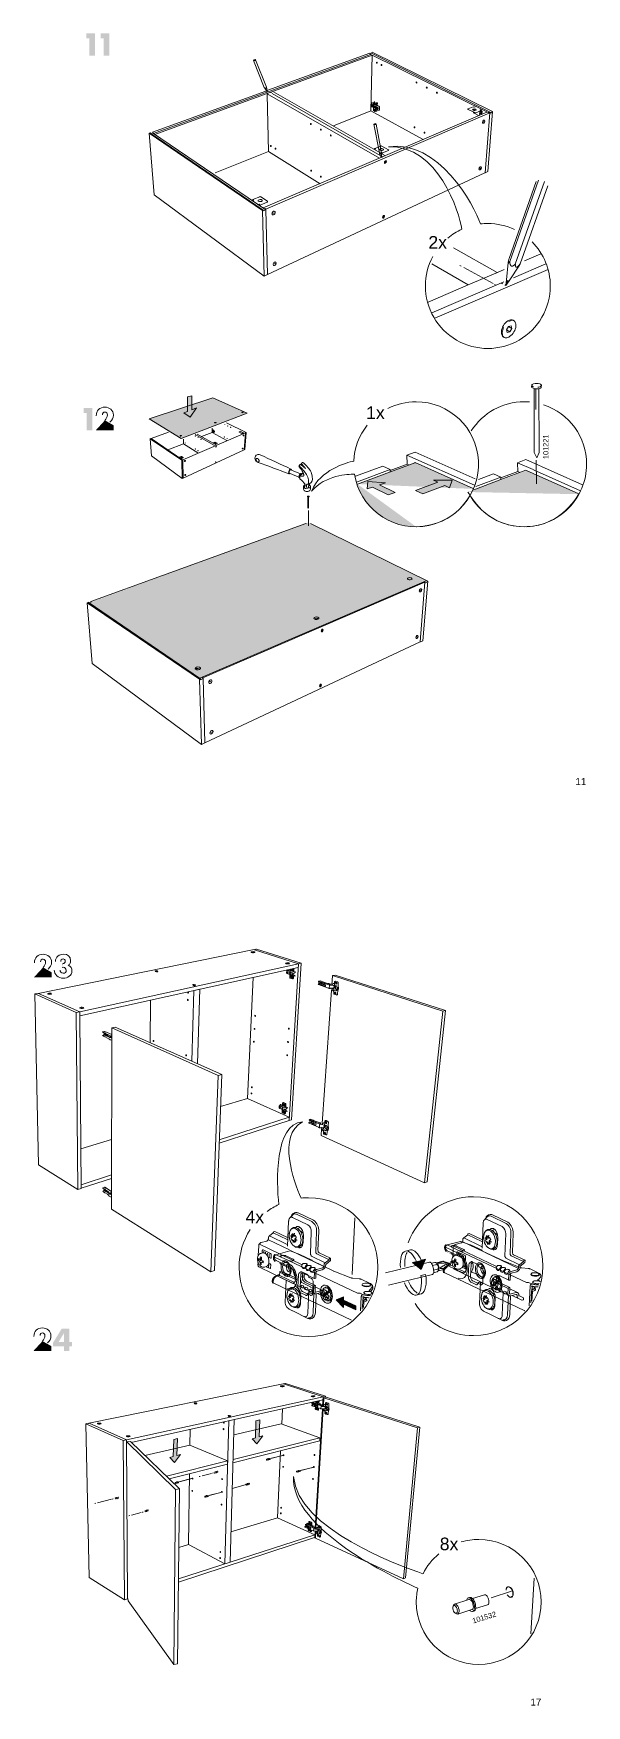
# Model space of a CAD drawing. Header units: metres. Extents: x -6.4 to 35.9, y -8.9 to 6.5.
# Drawn here: x 13.98 to 17.04, y -7.85 to 1.38 of the extents above; entities that cross this region are included whole.
import ezdxf

# ---------------------------------------------------------------- set-up
doc = ezdxf.new("R2010")
doc.units = ezdxf.units.M
doc.header["$MEASUREMENT"] = 0
for name, color, linetype, lineweight in [('PDF14_Geometry_Num_Penna__1_Num_Penna__255_Num_Penna__255_Num_Penna__255', 255, 'Continuous', 18), ('PDF14_Geometry_Num_Penna__7_Num_Penna__7_Num_Penna__7_Num_Penna__7', 7, 'Continuous', 18), ('PDF14_Solid Fills_Num_Penna__7_Num_Penna__7_Num_Penna__7_Num_Penna__7', 7, 'Continuous', 18), ('PDF14_Text_Num_Penna__7_Num_Penna__7_Num_Penna__7_Num_Penna__7', 7, 'Continuous', 18), ('PDF8_Geometry_Num_Penna__1_Num_Penna__255_Num_Penna__255_Num_Penna__255', 255, 'Continuous', 18), ('PDF8_Geometry_Num_Penna__7_Num_Penna__7_Num_Penna__7_Num_Penna__7', 7, 'Continuous', 18), ('PDF8_Solid Fills_Num_Penna__7_Num_Penna__7_Num_Penna__7_Num_Penna__7', 7, 'Continuous', 18), ('PDF8_Text_Num_Penna__7_Num_Penna__7_Num_Penna__7_Num_Penna__7', 7, 'Continuous', 18)]:
    doc.layers.add(name, color=color, linetype=linetype, lineweight=lineweight)
doc.layers.add('PDF8_Geometry_Num_Penna__2_Num_Penna__1_Num_Penna__1_Num_Penna__1', color=7, linetype='Continuous', lineweight=18, true_color=0xc6c8ca)
doc.layers.add('PDF8_Solid Fills_Num_Penna__2_Num_Penna__1_Num_Penna__1_Num_Penna__1', color=7, linetype='Continuous', lineweight=18, true_color=0xc6c8ca)
doc.styles.add('GENERATED_STYLE_1', font='')
doc.styles.get('GENERATED_STYLE_1').set_extended_font_data('Arial')

msp = doc.modelspace()

# ---------------------------------------------------------------- texts
at = {"layer": 'PDF14_Text_Num_Penna__7_Num_Penna__7_Num_Penna__7_Num_Penna__7', "color": 7, "linetype": 'Continuous', "lineweight": 18, "attachment_point": 7, "style": 'GENERATED_STYLE_1'}
for s, insert, char_height in [('\\A1;{\\pql;\\fArial|b0|i0|c0|p34;4x}', (15.1549, -5.1867), 0.069662), ('\\A1;{\\pql;\\fArial|b0|i0|c0|p34;8x}', (16.2273, -6.9916), 0.069662), ('\\A1;{\\pql;\\fArial|b0|i0|c0|p34;17}', (16.7281, -7.8476), 0.038701)]:
    msp.add_mtext(s, dxfattribs=dict(at, insert=insert, char_height=char_height))
at = {"layer": 'PDF14_Text_Num_Penna__7_Num_Penna__7_Num_Penna__7_Num_Penna__7', "color": 7, "linetype": 'Continuous', "lineweight": 18, "insert": (16.4128, -7.3954), "char_height": 0.029026, "attachment_point": 7, "rotation": 17.19361, "style": 'GENERATED_STYLE_1'}
msp.add_mtext('\\A1;{\\pql;\\fArial|b0|i0|c0|p34;101532}', dxfattribs=at)
at = {"layer": 'PDF8_Text_Num_Penna__7_Num_Penna__7_Num_Penna__7_Num_Penna__7', "color": 7, "linetype": 'Continuous', "lineweight": 18, "attachment_point": 7, "style": 'GENERATED_STYLE_1'}
for s, insert, char_height in [('\\A1;{\\pql;\\fArial|b0|i0|c0|p34;2x}', (16.1645, 0.1903), 0.069662), ('\\A1;{\\pql;\\fArial|b0|i0|c0|p34;1x}', (15.8208, -0.7493), 0.069662), ('\\A1;{\\pql;\\fArial|b0|i0|c0|p34;11}', (16.9761, -2.7693), 0.038701)]:
    msp.add_mtext(s, dxfattribs=dict(at, insert=insert, char_height=char_height))
at = {"layer": 'PDF8_Text_Num_Penna__7_Num_Penna__7_Num_Penna__7_Num_Penna__7', "color": 7, "linetype": 'Continuous', "lineweight": 18, "insert": (16.8275, -0.9704), "char_height": 0.029025, "attachment_point": 7, "rotation": 90, "style": 'GENERATED_STYLE_1'}
msp.add_mtext('\\A1;{\\pql;\\fArial|b0|i0|c0|p34;101221}', dxfattribs=at)

# ---------------------------------------------------------------- hatches: boundary and pattern name
at = {"layer": 'PDF14_Geometry_Num_Penna__1_Num_Penna__255_Num_Penna__255_Num_Penna__255', "linetype": 'Continuous', "lineweight": 18}
msp.add_hatch(color=255, dxfattribs=at).paths.add_polyline_path([(16.3069, -5.3639), (16.2636, -5.3439), (16.3047, -5.3649)])
at = {"layer": 'PDF14_Geometry_Num_Penna__7_Num_Penna__7_Num_Penna__7_Num_Penna__7', "linetype": 'Continuous', "lineweight": 18}
for points in [[(14.0374, -3.7753), (13.9875, -3.8296), (14.0857, -3.8296), (14.0857, -3.8027)], [(14.0241, -3.7443, 0.043731), (14.0246, -3.7495)], [(14.1462, -3.7542), (14.143, -3.7542), (14.143, -3.7754)], [(16.0671, -5.3331), (16.0658, -5.3334), (16.0376, -5.3399)], [(16.1477, -5.3849), (16.0765, -5.4024), (16.124, -5.4416)], [(15.7648, -5.6421), (15.6957, -5.6109), (15.6959, -5.5934), (15.6561, -5.6083), (15.6953, -5.6509), (15.6955, -5.6332), (15.7645, -5.6643)], [(14.0208, -5.806, 0.044181), (14.0213, -5.8112)], [(14.0341, -5.8369), (13.9842, -5.8913), (14.0825, -5.8913), (14.0825, -5.8644)], [(15.2306, -6.365), (15.2342, -6.2706), (15.2129, -6.2775), (15.2093, -6.3714), (15.1911, -6.3769), (15.2171, -6.4043), (15.251, -6.3588)], [(14.7765, -6.4677), (14.7801, -6.3734), (14.7587, -6.3802), (14.7552, -6.4741), (14.737, -6.4796), (14.7629, -6.507), (14.7968, -6.4616)]]:
    msp.add_hatch(color=7, dxfattribs=at).paths.add_polyline_path(points)
h = msp.add_hatch(color=7, dxfattribs=at)
h.paths.add_polyline_path([(14.1399, -5.769), (14.0927, -5.8457), (14.0927, -5.866), (14.1521, -5.866), (14.1521, -5.8913), (14.1816, -5.8913), (14.1816, -5.866), (14.1963, -5.866), (14.1963, -5.8416), (14.1816, -5.8416), (14.1816, -5.769)])
h.paths.add_polyline_path([(14.1521, -5.8416), (14.1232, -5.8416), (14.1521, -5.7946)], flags=0)
at = {"layer": 'PDF14_Solid Fills_Num_Penna__7_Num_Penna__7_Num_Penna__7_Num_Penna__7', "linetype": 'Continuous', "lineweight": 18}
msp.add_hatch(color=7, dxfattribs=at).paths.add_polyline_path([(16.1274, -5.5753), (16.0979, -5.5829), (16.1252, -5.5763)])
at = {"layer": 'PDF8_Geometry_Num_Penna__2_Num_Penna__1_Num_Penna__1_Num_Penna__1', "linetype": 'Continuous', "lineweight": 18, "true_color": 0xc6c8ca}
for points in [[(15.7722, -1.1081), (16.4128, -1.1351), (16.0926, -0.9926)], [(15.7722, -1.1081, 0.330618), (16.0966, -1.3439)], [(15.5013, -1.3208), (14.2953, -1.7624), (14.9017, -2.1755), (16.1515, -1.6407)], [(15.5013, -1.323), (14.2953, -1.7646), (14.9017, -2.1777), (16.1515, -1.6429)]]:
    msp.add_hatch(color=9, dxfattribs=at).paths.add_polyline_path(points)
at = {"layer": 'PDF8_Geometry_Num_Penna__7_Num_Penna__7_Num_Penna__7_Num_Penna__7', "linetype": 'Continuous', "lineweight": 18}
for points in [[(14.2932, 1.3508), (14.2932, 1.2554), (14.325, 1.2554), (14.325, 1.3777), (14.2757, 1.3777), (14.2757, 1.3508)], [(14.372, 1.3508), (14.372, 1.2554), (14.4038, 1.2554), (14.4038, 1.3777), (14.3545, 1.3777), (14.3545, 1.3508)], [(14.859, -0.6982), (14.859, -0.6219), (14.8354, -0.6268), (14.8354, -0.7075), (14.8142, -0.7159), (14.8493, -0.7394), (14.8838, -0.6884)], [(14.2785, -0.7158), (14.2785, -0.8112), (14.3103, -0.8112), (14.3103, -0.6889), (14.261, -0.6889), (14.261, -0.7158)], [(14.3654, -0.7259, 0.043969), (14.3659, -0.7311)], [(14.3787, -0.7569), (14.3288, -0.8112), (14.4271, -0.8112), (14.4271, -0.7843)], [(15.9803, -1.1549), (15.8946, -1.112), (15.9274, -1.1016), (15.8306, -1.0944), (15.8257, -1.1354), (15.8566, -1.1249), (15.9425, -1.1679)], [(16.2953, -1.0868), (16.1926, -1.0864), (16.217, -1.0984), (16.0932, -1.1439), (16.1337, -1.1619), (16.2554, -1.1172), (16.2803, -1.1294)]]:
    msp.add_hatch(color=7, dxfattribs=at).paths.add_polyline_path(points)
at = {"layer": 'PDF8_Solid Fills_Num_Penna__2_Num_Penna__1_Num_Penna__1_Num_Penna__1', "linetype": 'Continuous', "lineweight": 18, "true_color": 0xc6c8ca}
for points in [[(15.1629, -0.7161), (14.9752, -0.6335), (14.6232, -0.7478), (14.8007, -0.8565)], [(16.3818, -1.1523), (16.9946, -1.1644), (16.7061, -1.0348)]]:
    msp.add_hatch(color=9, dxfattribs=at).paths.add_polyline_path(points)
at = {"layer": 'PDF8_Solid Fills_Num_Penna__7_Num_Penna__7_Num_Penna__7_Num_Penna__7', "linetype": 'Continuous', "lineweight": 18}
msp.add_hatch(color=7, dxfattribs=at).paths.add_polyline_path([(16.5966, 0.015), (16.5949, -0.0098), (16.6068, 0.0116)])

# ---------------------------------------------------------------- linework, layer by layer
at = {"layer": 'PDF14_Geometry_Num_Penna__1_Num_Penna__255_Num_Penna__255_Num_Penna__255', "color": 255, "linetype": 'Continuous', "lineweight": 18, "flags": 128}
for points in [[(16.0671, -5.3331), (16.0658, -5.3334), (16.0376, -5.3399)], [(16.0989, -5.3969), (16.0765, -5.4024), (16.124, -5.4416), (16.1477, -5.3849), (16.1248, -5.3905)], [(16.1237, -5.4757), (16.1493, -5.469)], [(16.1274, -5.5753), (16.1252, -5.5763), (16.0979, -5.5829)], [(15.2987, -6.4836), (15.3602, -6.4673)], [(15.4649, -6.5498), (15.5265, -6.5335)], [(14.7936, -6.612), (14.8552, -6.5957)], [(14.958, -6.6877), (15.0196, -6.6714)]]:
    msp.add_lwpolyline(points, dxfattribs=at)
for points in [[(15.2306, -6.365), (15.2342, -6.2706), (15.2129, -6.2775), (15.2093, -6.3714), (15.1911, -6.3769), (15.2171, -6.4043), (15.251, -6.3588)], [(14.7765, -6.4677), (14.7801, -6.3734), (14.7587, -6.3802), (14.7552, -6.4741), (14.737, -6.4796), (14.7629, -6.507), (14.7968, -6.4616)]]:
    msp.add_lwpolyline(points, close=True, dxfattribs=at)
at = {"layer": 'PDF14_Geometry_Num_Penna__1_Num_Penna__255_Num_Penna__255_Num_Penna__255', "color": 255, "linetype": 'Continuous', "lineweight": 18}
for points in [[(16.0376, -5.3399), (16.0573, -5.3351), (16.081, -5.3587), (16.0989, -5.3969)], [(16.0376, -5.3399), (16.0573, -5.3351), (16.081, -5.3587), (16.0989, -5.3969)], [(16.1248, -5.3905), (16.1081, -5.3548), (16.086, -5.3311), (16.0671, -5.3331)], [(16.1248, -5.3905), (16.1081, -5.3548), (16.086, -5.3311), (16.0671, -5.3331)], [(16.0979, -5.5829), (16.1218, -5.5771), (16.1319, -5.5313), (16.1237, -5.4757)], [(16.0979, -5.5829), (16.1218, -5.5771), (16.1319, -5.5313), (16.1237, -5.4757)], [(16.1493, -5.469), (16.1572, -5.5218), (16.1486, -5.5657), (16.1274, -5.5753)], [(16.1493, -5.469), (16.1572, -5.5218), (16.1486, -5.5657), (16.1274, -5.5753)]]:
    msp.add_open_spline(points, degree=3, dxfattribs=at)
at = {"layer": 'PDF14_Geometry_Num_Penna__7_Num_Penna__7_Num_Penna__7_Num_Penna__7', "color": 7, "linetype": 'Continuous', "lineweight": 18, "flags": 128}
for points in [[(15.2019, -3.6772), (14.0104, -3.9182), (14.0104, -3.919)], [(15.2044, -3.6775), (15.2121, -3.6759)], [(15.3958, -4.6204), (15.4478, -3.7558), (15.2044, -3.6775)], [(15.2044, -3.6781), (15.2044, -3.6775)], [(15.2046, -3.6891), (15.2046, -3.6891), (15.2048, -3.6891), (15.2048, -3.6891), (15.2049, -3.6891), (15.205, -3.6891), (15.205, -3.6891)], [(15.2072, -3.691), (15.2071, -3.6906), (15.2068, -3.6903), (15.2066, -3.69), (15.2062, -3.6898), (15.2058, -3.6895), (15.2053, -3.6893), (15.205, -3.6892), (15.205, -3.6891)], [(15.2121, -3.6759), (15.2122, -3.6744)], [(15.2121, -3.6759), (15.215, -3.6753)], [(15.2122, -3.6744), (15.2157, -3.6737)], [(15.215, -3.6753), (15.2122, -3.6744)], [(15.4621, -3.7526), (15.2157, -3.6737)], [(14.2402, -4.0201), (15.4473, -3.7562)], [(14.2403, -4.0421), (15.4462, -3.7756)], [(15.1882, -3.6932), (15.1877, -3.693), (15.1873, -3.6927), (15.187, -3.6924), (15.1867, -3.6921), (15.1866, -3.6918), (15.1866, -3.6915)], [(15.1941, -3.6917), (15.2009, -3.6902)], [(15.3782, -3.7548), (15.3777, -3.7545), (15.3773, -3.7543), (15.3769, -3.754), (15.3767, -3.7537), (15.3765, -3.7534), (15.3765, -3.7531)], [(15.3841, -3.7532), (15.3908, -3.7518)], [(15.3945, -3.7506), (15.3946, -3.7506), (15.3947, -3.7506), (15.3948, -3.7506), (15.3948, -3.7506), (15.3949, -3.7506), (15.395, -3.7506)], [(15.3972, -3.7525), (15.3971, -3.7522), (15.3968, -3.7519), (15.3965, -3.7516), (15.3962, -3.7513), (15.3958, -3.7511), (15.3953, -3.7509), (15.395, -3.7508), (15.395, -3.7506)], [(15.4095, -4.616), (15.4621, -3.7526)], [(15.4167, -3.7828), (15.4167, -3.7827), (15.4167, -3.7825), (15.4167, -3.7824), (15.4167, -3.7823), (15.4167, -3.7822), (15.4167, -3.7821)], [(15.4224, -3.7809), (15.4224, -3.7815), (15.4225, -3.7821), (15.4225, -3.7827)], [(15.4478, -3.7558), (15.4621, -3.7526)], [(14.6621, -3.7969), (14.6608, -3.7956)], [(14.6652, -3.7973), (14.6621, -3.7969)], [(14.6667, -3.7964), (14.6652, -3.7973)], [(14.8696, -3.8734), (14.8683, -3.8721)], [(14.8726, -3.8738), (14.8696, -3.8734)], [(14.8742, -3.8729), (14.8726, -3.8738)], [(15.1977, -3.8305), (15.1668, -4.4976)], [(15.3829, -3.8082), (15.3827, -3.8081), (15.3824, -3.8079), (15.3823, -3.8076), (15.3822, -3.8074), (15.3821, -3.8071), (15.3821, -3.8067), (15.3828, -3.7947)], [(15.3828, -3.7947), (15.3829, -3.7943), (15.383, -3.7939), (15.3832, -3.7936), (15.3834, -3.7932), (15.3837, -3.793), (15.384, -3.7928), (15.3842, -3.7927), (15.414, -3.8025)], [(15.4124, -3.818), (15.3828, -3.8083)], [(15.3884, -3.79), (15.3884, -3.7906), (15.3883, -3.7909), (15.3882, -3.7912), (15.388, -3.7915), (15.3878, -3.7917), (15.3876, -3.7919), (15.3874, -3.792), (15.3842, -3.7927)], [(15.3849, -3.8015), (15.3863, -3.8033), (15.3855, -3.8052)], [(15.3872, -3.7987), (15.3868, -3.7986), (15.3864, -3.7985), (15.386, -3.7986)], [(15.3884, -3.79), (15.4018, -3.7944), (15.4024, -3.7853)], [(15.3884, -3.79), (15.3884, -3.7898), (15.3885, -3.7895), (15.3886, -3.7892), (15.3888, -3.789), (15.3889, -3.7888)], [(15.3899, -3.788), (15.3889, -3.7888)], [(15.4013, -3.8118), (15.4008, -3.8116), (15.4003, -3.8113), (15.3999, -3.811), (15.3997, -3.8107), (15.3995, -3.8105), (15.3991, -3.81), (15.3988, -3.8094), (15.3985, -3.8088), (15.3984, -3.8082), (15.3982, -3.8076), (15.3981, -3.807), (15.3981, -3.8064), (15.3981, -3.8059), (15.3982, -3.8054), (15.3982, -3.8048), (15.3984, -3.8043), (15.3986, -3.8039), (15.3989, -3.8034), (15.3992, -3.803), (15.3995, -3.8027), (15.3999, -3.8024), (15.4002, -3.8023), (15.4004, -3.8022), (15.4006, -3.8022), (15.4009, -3.8022), (15.4013, -3.8022), (15.4018, -3.8023)], [(15.3995, -3.8294), (15.4003, -3.815)], [(15.4005, -3.8141), (15.4004, -3.8143), (15.4004, -3.8144), (15.4004, -3.8146), (15.4003, -3.8147), (15.4003, -3.8148), (15.4003, -3.815)], [(15.4022, -3.8338), (15.4024, -3.834), (15.4028, -3.8343), (15.4031, -3.8345), (15.4034, -3.8347), (15.4037, -3.8349), (15.404, -3.835), (15.4039, -3.835), (15.4039, -3.8349), (15.4039, -3.8348)], [(15.4045, -3.7881), (15.4044, -3.7877), (15.4044, -3.7871), (15.4043, -3.7866), (15.4043, -3.7861), (15.4043, -3.7856), (15.4044, -3.7852), (15.4045, -3.7848)], [(15.4056, -3.8236), (15.407, -3.8254), (15.4063, -3.8272)], [(15.4089, -3.8205), (15.4088, -3.8204), (15.4086, -3.8202), (15.4084, -3.8201), (15.4082, -3.82), (15.4081, -3.8199), (15.4079, -3.8198), (15.4078, -3.8198)], [(15.4083, -3.7861), (15.4097, -3.7879), (15.409, -3.7897)], [(15.4093, -3.821), (15.4096, -3.8213), (15.4099, -3.8217), (15.4101, -3.8221), (15.4103, -3.8225), (15.4106, -3.823), (15.4107, -3.8235), (15.4109, -3.8239), (15.411, -3.8244), (15.4111, -3.8249), (15.4112, -3.8254), (15.4112, -3.8259), (15.4113, -3.8264), (15.4112, -3.8269), (15.4112, -3.8273), (15.4111, -3.8278), (15.411, -3.8283), (15.411, -3.8283)], [(15.412, -3.7831), (15.4121, -3.7834), (15.4124, -3.7838), (15.4126, -3.7842), (15.4128, -3.7846), (15.413, -3.7851), (15.4132, -3.7856), (15.4133, -3.7861), (15.4134, -3.7865), (15.4135, -3.7871), (15.4135, -3.7876), (15.4135, -3.7881), (15.4135, -3.7885), (15.4135, -3.789), (15.4134, -3.7895), (15.4133, -3.79), (15.4132, -3.79)], [(15.4121, -3.7831), (15.4121, -3.7832), (15.4122, -3.7832), (15.4122, -3.7833), (15.4122, -3.7834), (15.4122, -3.7834), (15.4122, -3.7835)], [(15.4136, -3.8344), (15.4146, -3.8187)], [(15.4153, -3.8027), (15.415, -3.8026), (15.4147, -3.8026), (15.4144, -3.8025), (15.414, -3.8025)], [(15.4147, -3.8137), (15.4146, -3.8138), (15.4145, -3.814), (15.4144, -3.8141)], [(15.4152, -3.819), (15.4146, -3.8187)], [(15.4154, -3.8136), (15.4147, -3.8137)], [(15.4148, -3.8087), (15.4209, -3.8107), (15.4209, -3.8108), (15.421, -3.8109), (15.421, -3.811)], [(15.4215, -3.8157), (15.4154, -3.8136)], [(15.4156, -3.819), (15.4158, -3.8192), (15.416, -3.8193), (15.4161, -3.8194), (15.4163, -3.8195), (15.4165, -3.8196), (15.4166, -3.8196)], [(15.4157, -3.799), (15.4167, -3.7828)], [(15.4179, -3.7983), (15.4177, -3.7984), (15.4175, -3.7985), (15.4172, -3.7986), (15.4168, -3.7987), (15.4165, -3.7988), (15.4161, -3.7989), (15.4157, -3.799)], [(15.4197, -3.8208), (15.4166, -3.8196)], [(15.4211, -3.7968), (15.4179, -3.7983)], [(15.4201, -3.8223), (15.4202, -3.822), (15.4203, -3.8218), (15.4204, -3.8216), (15.4203, -3.8215)], [(15.4204, -3.8216), (15.4282, -3.8242), (15.4281, -3.8241), (15.4281, -3.824), (15.4281, -3.8239)], [(15.421, -3.811), (15.4211, -3.811), (15.4211, -3.811), (15.4218, -3.8108)], [(15.4213, -3.8193), (15.4214, -3.8177)], [(15.4255, -3.8191), (15.4214, -3.8177), (15.4215, -3.8157)], [(15.4219, -3.7964), (15.4218, -3.7964), (15.4217, -3.7965), (15.4217, -3.7966), (15.4217, -3.7967)], [(15.4255, -3.8191), (15.4252, -3.819), (15.4248, -3.819), (15.4217, -3.8197)], [(15.4226, -3.7962), (15.4223, -3.7961), (15.4221, -3.7959), (15.4219, -3.7957), (15.4218, -3.7954), (15.4218, -3.795), (15.4218, -3.7947), (15.4225, -3.7827)], [(15.4218, -3.8108), (15.422, -3.8072)], [(15.4226, -3.7962), (15.4219, -3.7964)], [(15.4225, -3.8065), (15.4223, -3.8066), (15.4221, -3.8068), (15.422, -3.807), (15.422, -3.8072)], [(15.4226, -3.7962), (15.4304, -3.7988), (15.4298, -3.7989)], [(15.4265, -3.821), (15.4265, -3.8206), (15.4264, -3.8201), (15.4262, -3.8198), (15.426, -3.8194), (15.4258, -3.8192), (15.4255, -3.8191)], [(15.4265, -3.821), (15.4264, -3.8216), (15.429, -3.8227)], [(15.429, -3.8227), (15.4289, -3.824), (15.4283, -3.8242)], [(15.5622, -3.8531), (15.5622, -3.8531), (15.5621, -3.8531), (15.5586, -3.8519), (15.5584, -3.852), (15.5582, -3.8522), (15.558, -3.8524), (15.5578, -3.8527), (15.5577, -3.8531), (15.5577, -3.8534)], [(15.5589, -3.8559), (15.5586, -3.8557), (15.5583, -3.8555), (15.558, -3.8552), (15.5579, -3.8548), (15.5577, -3.8544), (15.5577, -3.8539), (15.5577, -3.8534)], [(15.5666, -3.8501), (15.5666, -3.8501), (15.5665, -3.8501), (15.5665, -3.8501), (15.5665, -3.8501), (15.5665, -3.8501), (15.5665, -3.8501), (15.5586, -3.8519)], [(15.5604, -3.8632), (15.5605, -3.8632), (15.5605, -3.8631), (15.5605, -3.8631), (15.5605, -3.8631), (15.5605, -3.8631), (15.5605, -3.863), (15.5605, -3.863), (15.5605, -3.863), (15.5605, -3.863), (15.5606, -3.863), (15.5606, -3.863), (15.5606, -3.8629), (15.5607, -3.8629), (15.5607, -3.8629), (15.5607, -3.8629)], [(15.5604, -3.8632), (15.5605, -3.8632), (15.5605, -3.8632), (15.5604, -3.8654)], [(15.5608, -3.8629), (15.5612, -3.8628), (15.5711, -3.8661), (15.5713, -3.8661), (15.5716, -3.8662)], [(15.5621, -3.8531), (15.5671, -3.8548)], [(15.5665, -3.8501), (15.5731, -3.8517), (15.5812, -3.8545), (15.5816, -3.8548), (15.5964, -3.8597), (15.6079, -3.863), (15.6082, -3.8631), (15.6086, -3.8631), (15.6089, -3.8632), (15.6093, -3.8632)], [(15.5671, -3.8548), (15.6145, -3.8704)], [(15.572, -3.8659), (15.572, -3.8658), (15.572, -3.8653), (15.572, -3.8649), (15.5719, -3.8644), (15.5718, -3.8638), (15.5717, -3.8633), (15.5716, -3.8628), (15.5714, -3.8623), (15.5712, -3.8618), (15.5709, -3.8613), (15.5709, -3.8613)], [(15.5741, -3.8629), (15.5735, -3.8709)], [(15.5735, -3.8709), (15.5736, -3.8713), (15.5736, -3.8717), (15.5738, -3.8721), (15.5739, -3.8724)], [(15.574, -3.8724), (15.5746, -3.8736)], [(15.5755, -3.861), (15.5746, -3.8617), (15.5744, -3.8619), (15.5743, -3.8622), (15.5742, -3.8626), (15.5741, -3.8629)], [(15.5746, -3.8736), (15.5749, -3.8739), (15.5751, -3.8741), (15.5753, -3.8743), (15.5755, -3.8744), (15.5789, -3.8755)], [(15.5835, -3.8729), (15.5807, -3.872), (15.5803, -3.8716), (15.575, -3.8698)], [(15.5765, -3.8609), (15.5762, -3.8608), (15.576, -3.8608), (15.5758, -3.8609), (15.5755, -3.861)], [(15.5799, -3.862), (15.5765, -3.8609)], [(15.5808, -3.863), (15.5806, -3.8626), (15.5804, -3.8623), (15.5801, -3.8621), (15.5799, -3.862)], [(15.5812, -3.8636), (15.5808, -3.863)], [(15.5815, -3.8639), (15.5814, -3.8639), (15.5813, -3.8638), (15.5812, -3.8636)], [(15.5829, -3.8644), (15.5815, -3.8639)], [(15.5822, -3.8752), (15.5825, -3.8752), (15.5828, -3.8752), (15.5831, -3.8751), (15.5833, -3.8749), (15.5835, -3.8746), (15.5837, -3.8742), (15.5837, -3.8738)], [(15.5842, -3.8667), (15.5842, -3.8663), (15.5841, -3.8659), (15.584, -3.8655), (15.5838, -3.8651), (15.5835, -3.8648), (15.5832, -3.8646), (15.5829, -3.8644)], [(15.5842, -3.8667), (15.5837, -3.8738), (15.5836, -3.8738), (15.5835, -3.8737), (15.5835, -3.8737)], [(15.6201, -3.8655), (15.6144, -3.8636)], [(15.6183, -3.871), (15.6163, -3.8704), (15.616, -3.8703), (15.6156, -3.8703), (15.6152, -3.8703)], [(15.6185, -3.8699), (15.6163, -3.8704)], [(15.619, -3.8745), (15.6188, -3.8746), (15.6185, -3.8748), (15.6183, -3.8751), (15.6182, -3.8753), (15.6182, -3.8756)], [(15.6183, -3.871), (15.6184, -3.871), (15.6186, -3.8711), (15.6187, -3.8711), (15.6188, -3.8711), (15.6189, -3.8711), (15.619, -3.8711)], [(15.6183, -3.8724), (15.6185, -3.8724), (15.6187, -3.8724), (15.6192, -3.8725), (15.6198, -3.8727), (15.6204, -3.8727), (15.621, -3.8728), (15.6216, -3.8728), (15.6222, -3.8728), (15.6227, -3.8728), (15.6232, -3.8727), (15.6237, -3.8726), (15.6241, -3.8725), (15.6245, -3.8724), (15.6247, -3.8722), (15.6248, -3.8721), (15.6249, -3.8719)], [(15.6231, -3.8697), (15.623, -3.8697), (15.6233, -3.8698), (15.6236, -3.8699), (15.6237, -3.8701), (15.6237, -3.8703), (15.6236, -3.8704), (15.6234, -3.8705), (15.6232, -3.8706), (15.6228, -3.8707), (15.6224, -3.8708), (15.6219, -3.8708), (15.6214, -3.8708), (15.6209, -3.8708), (15.6204, -3.8707), (15.6199, -3.8706), (15.6195, -3.8705), (15.6191, -3.8704), (15.6188, -3.8703), (15.6186, -3.8701), (15.6185, -3.87), (15.6185, -3.8698), (15.6186, -3.8697), (15.6189, -3.8696), (15.6192, -3.8695), (15.6195, -3.8694), (15.62, -3.8693), (15.6205, -3.8693), (15.621, -3.8693), (15.6215, -3.8693), (15.622, -3.8694), (15.6225, -3.8695)], [(15.6203, -3.8741), (15.619, -3.8745), (15.619, -3.8747)], [(15.6228, -3.8677), (15.6228, -3.8674), (15.6228, -3.8671), (15.6226, -3.8669), (15.6224, -3.8667), (15.6221, -3.8664), (15.6218, -3.8662), (15.6215, -3.866), (15.6211, -3.8659), (15.6206, -3.8657), (15.6201, -3.8655), (15.6201, -3.8655), (15.6201, -3.8655)], [(15.6223, -3.8695), (15.622, -3.8693), (15.6218, -3.8692), (15.6216, -3.8691), (15.6209, -3.8693)], [(15.6218, -3.8692), (15.6219, -3.8692), (15.622, -3.8693), (15.6222, -3.8694), (15.6223, -3.8695)], [(15.6223, -3.8695), (15.6227, -3.869), (15.6227, -3.8688), (15.6228, -3.8686)], [(15.6225, -3.8695), (15.6227, -3.8696), (15.6229, -3.8696)], [(15.6227, -3.869), (15.6227, -3.8681), (15.6228, -3.8678), (15.6228, -3.8677)], [(15.6231, -3.8697), (15.6234, -3.8698), (15.6237, -3.8699), (15.624, -3.87), (15.6243, -3.8701), (15.6245, -3.8702), (15.6247, -3.8703), (15.6248, -3.8705), (15.6249, -3.8706), (15.6249, -3.8708), (15.625, -3.871)], [(15.6249, -3.8719), (15.625, -3.871)], [(15.6249, -3.8723), (15.6298, -3.873), (15.6303, -3.8731)], [(15.6317, -3.8722), (15.6354, -3.8205)], [(15.6318, -3.8725), (15.6416, -3.8757)], [(16.1572, -4.9589), (16.2586, -4.0127), (15.6497, -3.8171), (15.6354, -3.8205)], [(15.6354, -3.8205), (16.2442, -4.0167)], [(15.6416, -3.8641), (15.6426, -3.8639), (15.6436, -3.8638), (15.6447, -3.8638), (15.6457, -3.8639)], [(15.6441, -3.8755), (15.6458, -3.8744)], [(15.6455, -3.8734), (15.6461, -3.8639)], [(15.647, -3.8735), (15.6465, -3.8734), (15.646, -3.8733), (15.6455, -3.8734), (15.6455, -3.8737), (15.6457, -3.8739), (15.6459, -3.8742), (15.6461, -3.8744), (15.6464, -3.8744), (15.6466, -3.8744)], [(15.647, -3.8735), (15.6551, -3.8762), (15.6556, -3.8764), (15.6561, -3.8767), (15.6566, -3.8771), (15.657, -3.8775), (15.6575, -3.8781), (15.6578, -3.8786), (15.6582, -3.8793)], [(15.6511, -3.8512), (15.6516, -3.8511), (15.6521, -3.8511), (15.6526, -3.8512), (15.6639, -3.8549)], [(15.6537, -3.8642), (15.656, -3.8626), (15.654, -3.8605)], [(15.6639, -3.8549), (15.6644, -3.8551), (15.6648, -3.8554), (15.6653, -3.8557), (15.6657, -3.8562), (15.6661, -3.8567), (15.6665, -3.8572), (15.6667, -3.8578), (15.667, -3.8584), (15.6672, -3.8591), (15.6673, -3.8598), (15.6673, -3.8605), (15.6673, -3.8611), (15.6663, -3.8742)], [(15.6663, -3.8742), (15.6644, -3.9014)], [(13.996, -3.9203), (13.9912, -3.9212)], [(13.9912, -3.9212), (14.221, -4.0239)], [(14.0117, -4.8635), (13.9912, -3.9212)], [(14.0127, -3.9186), (13.9986, -3.9214), (13.996, -3.9203)], [(14.0104, -3.9182), (14.0116, -3.9188)], [(14.0127, -3.9186), (14.2402, -4.0197), (14.2404, -4.0447)], [(14.0647, -3.9223), (14.0642, -3.922), (14.0638, -3.9218), (14.0634, -3.9215), (14.0632, -3.9212), (14.063, -3.9209), (14.063, -3.9206)], [(14.0706, -3.9207), (14.0773, -3.9193)], [(14.081, -3.9181), (14.0811, -3.9181), (14.0812, -3.9181), (14.0812, -3.9181), (14.0813, -3.9181), (14.0814, -3.9181), (14.0815, -3.9181)], [(14.0837, -3.92), (14.0835, -3.9197), (14.0833, -3.9194), (14.083, -3.9191), (14.0826, -3.9189), (14.0822, -3.9186), (14.0818, -3.9184), (14.0815, -3.9183), (14.0815, -3.9181)], [(14.6314, -3.9556), (14.628, -4.1898)], [(14.8695, -3.9031), (14.8586, -4.2922)], [(14.9024, -3.8958), (14.8695, -3.903)], [(14.8901, -4.3061), (14.9024, -3.8958)], [(15.5774, -4.637), (15.6296, -3.9011)], [(15.5789, -3.8755), (15.5792, -3.8756), (15.5795, -3.8755), (15.5798, -3.8754), (15.58, -3.8752)], [(15.58, -3.8752), (15.5804, -3.8748)], [(15.5808, -3.8747), (15.5822, -3.8752)], [(15.6132, -3.8892), (15.6131, -3.8891), (15.6131, -3.889), (15.613, -3.889), (15.6129, -3.889), (15.6129, -3.8889), (15.6129, -3.8889)], [(15.6146, -3.8902), (15.6144, -3.89), (15.6142, -3.8899), (15.6139, -3.8898), (15.6137, -3.8896), (15.6134, -3.8894), (15.6132, -3.8892)], [(15.6164, -3.8908), (15.6146, -3.8902)], [(15.6169, -3.8908), (15.6168, -3.8908), (15.6168, -3.8908), (15.6167, -3.8908), (15.6166, -3.8908), (15.6166, -3.8908), (15.6165, -3.8908)], [(15.6175, -3.8909), (15.6175, -3.8909), (15.6174, -3.8909), (15.6172, -3.8909), (15.6171, -3.8909), (15.617, -3.8908), (15.6169, -3.8908)], [(15.6172, -3.8892), (15.618, -3.8758)], [(15.6215, -3.8912), (15.6214, -3.8912), (15.621, -3.8912), (15.6207, -3.8913), (15.6202, -3.8913), (15.6199, -3.8912), (15.6195, -3.8912), (15.619, -3.8912), (15.6186, -3.8911), (15.6183, -3.8911), (15.6179, -3.891), (15.6178, -3.891)], [(15.6215, -3.8912), (15.6218, -3.8911), (15.6222, -3.8911), (15.6225, -3.891), (15.6228, -3.8909), (15.623, -3.8909), (15.6232, -3.8907), (15.6233, -3.8906), (15.6235, -3.8905), (15.6236, -3.8903), (15.6236, -3.8901), (15.6236, -3.89)], [(15.6306, -3.8904), (15.6305, -3.8901), (15.6304, -3.8898)], [(15.6403, -3.8937), (15.6306, -3.8904), (15.6306, -3.8903), (15.6307, -3.8902), (15.6308, -3.8901), (15.631, -3.89), (15.6311, -3.8899), (15.6312, -3.8899)], [(15.6375, -3.8902), (15.6425, -3.8905)], [(15.6427, -3.8956), (15.6423, -3.8951), (15.6418, -3.8946), (15.6414, -3.8942), (15.6408, -3.8939), (15.6403, -3.8937)], [(15.6416, -3.8757), (15.6421, -3.8759), (15.6427, -3.8759), (15.6432, -3.8759), (15.6437, -3.8757), (15.6441, -3.8755)], [(15.6433, -3.8885), (15.6433, -3.8888), (15.6432, -3.8891), (15.6432, -3.8893), (15.6432, -3.8895), (15.6432, -3.8897), (15.6432, -3.8898), (15.6432, -3.8899), (15.6432, -3.89), (15.6431, -3.89), (15.6431, -3.89), (15.6431, -3.8901), (15.643, -3.8902), (15.643, -3.8903), (15.6428, -3.8904), (15.6428, -3.8905), (15.6427, -3.8905)], [(15.6432, -3.8904), (15.6431, -3.8904), (15.643, -3.8904), (15.6429, -3.8904), (15.6429, -3.8904), (15.6428, -3.8905), (15.6427, -3.8905)], [(15.6447, -3.8986), (15.6427, -3.8956)], [(15.6441, -3.8774), (15.6433, -3.8877)], [(15.6433, -3.8877), (15.6433, -3.8885)], [(15.6439, -3.8764), (15.6443, -3.8763)], [(15.6441, -3.8763), (15.6441, -3.8766), (15.6441, -3.8769), (15.6441, -3.8771), (15.6441, -3.8774)], [(15.6441, -3.888), (15.6447, -3.8879)], [(15.6447, -3.8879), (15.6503, -3.8897)], [(15.6493, -3.9191), (15.6516, -3.9175), (15.6496, -3.9154)], [(15.6494, -3.8903), (15.65, -3.8905), (15.6505, -3.8908), (15.6509, -3.8911), (15.6514, -3.8915), (15.6518, -3.892), (15.6523, -3.8926)], [(15.6503, -3.8897), (15.6508, -3.8899), (15.6507, -3.8901), (15.6505, -3.8902), (15.6503, -3.8902), (15.65, -3.8902)], [(15.6508, -3.89), (15.65, -3.8902)], [(15.6508, -3.8899), (15.6509, -3.8897), (15.651, -3.8895), (15.6511, -3.8893), (15.652, -3.8769)], [(15.6517, -3.8759), (15.6519, -3.8762), (15.6519, -3.8766), (15.652, -3.8769)], [(15.6523, -3.8926), (15.6544, -3.8956)], [(15.6531, -3.904), (15.6536, -3.9042), (15.6541, -3.9042), (15.6547, -3.9042), (15.6551, -3.904), (15.6556, -3.9037), (15.656, -3.9034), (15.6564, -3.903), (15.6583, -3.9007)], [(15.6544, -3.8956), (15.6547, -3.896), (15.6551, -3.8964), (15.6555, -3.8967), (15.6559, -3.8968)], [(15.6589, -3.8979), (15.6559, -3.8968)], [(15.6582, -3.8793), (15.6596, -3.8827), (15.6598, -3.8834), (15.66, -3.8841), (15.6601, -3.8848), (15.6602, -3.8855), (15.6602, -3.8862)], [(15.6589, -3.8975), (15.659, -3.8975), (15.6591, -3.8976), (15.6593, -3.8978), (15.6593, -3.8984), (15.6591, -3.899), (15.6589, -3.8996), (15.6586, -3.9002), (15.6583, -3.9007)], [(15.6593, -3.8978), (15.6602, -3.8862)], [(14.2404, -4.0447), (14.2477, -4.9949), (14.2296, -5.0008), (14.0117, -4.8635)], [(14.2402, -4.0197), (14.221, -4.0239)], [(14.221, -4.0239), (14.2296, -5.0008)], [(14.2429, -4.0002), (14.2423, -3.9999), (14.2419, -3.9997), (14.2416, -3.9994), (14.2414, -3.9991), (14.2412, -3.9988), (14.2412, -3.9985)], [(14.2488, -3.9986), (14.2555, -3.9972)], [(14.2592, -3.996), (14.2593, -3.996), (14.2594, -3.996), (14.2594, -3.996), (14.2595, -3.996), (14.2596, -3.996), (14.2597, -3.996)], [(14.2619, -3.9979), (14.2617, -3.9976), (14.2615, -3.9973), (14.2612, -3.997), (14.2608, -3.9968), (14.2604, -3.9965), (14.26, -3.9963), (14.2597, -3.9962), (14.2597, -3.996)], [(16.2442, -4.0167), (16.1433, -4.9645)], [(16.2586, -4.0127), (16.2442, -4.0167)], [(14.3662, -4.1312), (14.3663, -4.1311), (14.3663, -4.131), (14.3664, -4.1309), (14.3666, -4.1308), (14.3665, -4.1308), (14.3664, -4.1308)], [(14.3664, -4.1308), (14.3664, -4.1308), (14.3664, -4.1308), (14.3664, -4.1308), (14.3664, -4.1309), (14.3663, -4.1309), (14.3663, -4.1309), (14.3663, -4.1309), (14.3663, -4.1309), (14.3663, -4.1309), (14.3662, -4.131), (14.3662, -4.131), (14.3662, -4.131), (14.3662, -4.1311), (14.3662, -4.1311), (14.3662, -4.1311), (14.3662, -4.1312), (14.3662, -4.1312), (14.3662, -4.1312)], [(14.3662, -4.1322), (14.3662, -4.1322), (14.3662, -4.1323), (14.3662, -4.1312)], [(14.3662, -4.1504), (14.3662, -4.1504), (14.3663, -4.1504), (14.3753, -4.1483)], [(14.3662, -4.1514), (14.3662, -4.1504)], [(14.3704, -4.135), (14.3663, -4.1323)], [(14.3666, -4.1308), (14.3771, -4.1284)], [(14.3722, -4.1367), (14.3722, -4.1358), (14.3704, -4.135)], [(14.3723, -4.1358), (14.3723, -4.1368), (14.3722, -4.1368), (14.3722, -4.1367)], [(14.3796, -4.1387), (14.3782, -4.1386), (14.3722, -4.1358)], [(14.3722, -4.1468), (14.3722, -4.143), (14.3722, -4.1429), (14.3722, -4.1429), (14.3722, -4.1429), (14.3722, -4.1429), (14.3722, -4.1428), (14.3722, -4.1428), (14.3723, -4.1428), (14.3723, -4.1427), (14.3723, -4.1427), (14.3724, -4.1427), (14.3724, -4.1427), (14.3724, -4.1427), (14.3724, -4.1426), (14.3724, -4.1426), (14.3725, -4.1426), (14.3725, -4.1426)], [(14.3752, -4.1482), (14.3723, -4.1469), (14.3722, -4.1468), (14.3722, -4.1467)], [(14.3725, -4.1426), (14.3725, -4.1426), (14.3726, -4.1426), (14.3724, -4.1427), (14.3723, -4.1429), (14.3723, -4.143)], [(14.3826, -4.1473), (14.3829, -4.1471), (14.3831, -4.1467), (14.3833, -4.1463), (14.3835, -4.1459), (14.3835, -4.1454), (14.3835, -4.1448), (14.3835, -4.1442), (14.3833, -4.1436), (14.3831, -4.143), (14.3829, -4.1425), (14.3826, -4.142), (14.3823, -4.1416), (14.382, -4.1412), (14.3725, -4.137)], [(14.3725, -4.1426), (14.3731, -4.1425), (14.3731, -4.1425), (14.3732, -4.1425), (14.3732, -4.1425), (14.3732, -4.1425), (14.3733, -4.1425), (14.3733, -4.1425)], [(14.3732, -4.1425), (14.3726, -4.1426)], [(14.3826, -4.1468), (14.3826, -4.1467), (14.3825, -4.1468), (14.3732, -4.1425)], [(14.3752, -4.1482), (14.3831, -4.1515)], [(14.3777, -4.1284), (14.3776, -4.1284), (14.3775, -4.1283), (14.3774, -4.1283), (14.3773, -4.1283), (14.3771, -4.1283), (14.377, -4.1283), (14.377, -4.1283), (14.3771, -4.1284)], [(14.3771, -4.1284), (14.3774, -4.1283), (14.3776, -4.1284)], [(14.3773, -4.1307), (14.3814, -4.1328)], [(14.4166, -4.1461), (14.3777, -4.1284)], [(14.3935, -4.1451), (14.3796, -4.1387)], [(14.3829, -4.1468), (14.3828, -4.1469), (14.3827, -4.1469), (14.3826, -4.147), (14.3824, -4.147), (14.3821, -4.147)], [(14.3833, -4.1513), (14.3863, -4.1506)], [(14.3843, -4.1511), (14.3864, -4.1521)], [(14.3933, -4.145), (14.3933, -4.1507)], [(14.3936, -4.1519), (14.3935, -4.1515), (14.3933, -4.1511), (14.3933, -4.1507)], [(14.3942, -4.1455), (14.3935, -4.1451)], [(14.4013, -4.1547), (14.4013, -4.1539), (14.4013, -4.1532), (14.4014, -4.1524), (14.4016, -4.1518), (14.4018, -4.1512), (14.402, -4.1506), (14.402, -4.1498), (14.3942, -4.1455)], [(14.4361, -4.1046), (14.4167, -4.1091), (14.4143, -5.1094)], [(14.9644, -5.4552), (15.004, -4.3712), (14.4167, -4.1091)], [(15.024, -4.3656), (14.4361, -4.1046)], [(14.3706, -4.1544), (14.3705, -4.1543), (14.3704, -4.1541), (14.3662, -4.1514)], [(14.3783, -4.158), (14.3706, -4.1544)], [(14.3797, -4.1582), (14.3784, -4.158)], [(14.3936, -4.1646), (14.3797, -4.1582)], [(14.3864, -4.1521), (14.4027, -4.1596)], [(14.3936, -4.1646), (14.4023, -4.1694), (14.402, -4.1702)], [(14.3938, -4.152), (14.3945, -4.1536), (14.3947, -4.1538), (14.3949, -4.1539), (14.3982, -4.1554)], [(14.3982, -4.1554), (14.3987, -4.1552)], [(14.3988, -4.1552), (14.3986, -4.1553), (14.3984, -4.1554), (14.3982, -4.1553)], [(14.4013, -4.1548), (14.4004, -4.1544), (14.4005, -4.1544), (14.4007, -4.1544)], [(14.402, -4.1713), (14.402, -4.1702), (14.402, -4.1702), (14.402, -4.1702)], [(14.4024, -4.1717), (14.4022, -4.1716), (14.402, -4.1715), (14.402, -4.1713)], [(14.408, -4.162), (14.4165, -4.1659)], [(14.9832, -5.4475), (15.024, -4.3656)], [(15.004, -4.3712), (15.024, -4.3656)], [(15.0173, -4.5428), (15.1668, -4.4976)], [(15.1668, -4.4976), (15.3964, -4.6021)], [(15.3631, -4.5205), (15.3636, -4.5204), (15.364, -4.5204), (15.3645, -4.5205), (15.365, -4.5207)], [(15.3964, -4.6021), (15.0104, -4.7272)], [(15.3405, -4.5522), (15.3403, -4.5521), (15.3401, -4.5519), (15.34, -4.5516), (15.34, -4.5514), (15.34, -4.551), (15.3406, -4.54)], [(15.3448, -4.5526), (15.3445, -4.5526), (15.3441, -4.5527), (15.3439, -4.5527), (15.3435, -4.5526), (15.3432, -4.5526), (15.3429, -4.5525), (15.3426, -4.5523), (15.3423, -4.5521), (15.342, -4.5519), (15.3417, -4.5516), (15.3414, -4.5513), (15.3412, -4.551), (15.3409, -4.5506), (15.3408, -4.5502), (15.3406, -4.5498), (15.3404, -4.5493), (15.3403, -4.5489), (15.3403, -4.5484), (15.3403, -4.548), (15.3403, -4.5476), (15.3403, -4.5471), (15.3404, -4.5467), (15.3405, -4.5463), (15.3407, -4.546), (15.3409, -4.5456), (15.3411, -4.5453), (15.3414, -4.5451), (15.3417, -4.5449), (15.3419, -4.5447), (15.3422, -4.5446)], [(15.3573, -4.5598), (15.3405, -4.5522)], [(15.3406, -4.54), (15.3407, -4.5397), (15.3408, -4.5393), (15.341, -4.5389), (15.3411, -4.5386), (15.3414, -4.5383), (15.3417, -4.5381), (15.342, -4.538), (15.3703, -4.5507)], [(15.3459, -4.5351), (15.3459, -4.5357), (15.3459, -4.536), (15.3458, -4.5362), (15.3456, -4.5365), (15.3454, -4.5368), (15.3452, -4.5369), (15.345, -4.537), (15.342, -4.538)], [(15.3433, -4.5443), (15.3422, -4.5446)], [(15.3437, -4.5448), (15.3433, -4.5446), (15.343, -4.5446), (15.3426, -4.5446), (15.3422, -4.5446)], [(15.3428, -4.5462), (15.3443, -4.548), (15.3435, -4.5498)], [(15.3448, -4.5444), (15.3444, -4.5443), (15.344, -4.5442), (15.3436, -4.5442), (15.3433, -4.5443)], [(15.3458, -4.5522), (15.3448, -4.5526)], [(15.3465, -4.534), (15.3463, -4.5342), (15.3462, -4.5344), (15.3461, -4.5346), (15.346, -4.5349), (15.3459, -4.5351), (15.3586, -4.5407)], [(15.3487, -4.5318), (15.3487, -4.5321), (15.3465, -4.534)], [(15.3489, -4.5315), (15.3488, -4.5315), (15.3487, -4.5317), (15.3487, -4.5318)], [(15.3495, -4.5313), (15.3489, -4.5315)], [(15.3495, -4.5313), (15.3587, -4.5354), (15.3585, -4.539)], [(15.3582, -4.558), (15.3577, -4.5578), (15.3573, -4.5575), (15.3569, -4.5571), (15.3567, -4.5569), (15.3565, -4.5566), (15.3561, -4.5561), (15.3558, -4.5555), (15.3556, -4.555), (15.3554, -4.5543), (15.3552, -4.5538), (15.3552, -4.5532), (15.3551, -4.5527), (15.3552, -4.5522), (15.3552, -4.5517), (15.3553, -4.5512), (15.3554, -4.5508), (15.3556, -4.5504), (15.3559, -4.55), (15.3562, -4.5497), (15.3565, -4.5494), (15.3569, -4.5492), (15.3571, -4.5491), (15.3573, -4.5491), (15.3576, -4.5491), (15.3578, -4.5491), (15.3582, -4.5492), (15.3587, -4.5493)], [(15.3685, -4.5649), (15.3573, -4.5598)], [(15.3587, -4.5493), (15.3591, -4.5496), (15.3596, -4.5499), (15.36, -4.5503), (15.3602, -4.5505), (15.3604, -4.5508), (15.3607, -4.5513), (15.3611, -4.5519), (15.3613, -4.5525), (15.3615, -4.5531), (15.3616, -4.5536), (15.3617, -4.5541), (15.3617, -4.5547), (15.3617, -4.5552), (15.3617, -4.5557), (15.3616, -4.5562), (15.3614, -4.5566), (15.3612, -4.557), (15.361, -4.5574), (15.3607, -4.5577), (15.3604, -4.558), (15.36, -4.5582), (15.3598, -4.5582), (15.3595, -4.5583), (15.3593, -4.5583), (15.3591, -4.5583), (15.3586, -4.5582), (15.3582, -4.558)], [(15.3585, -4.539), (15.3585, -4.5393), (15.3585, -4.5396), (15.3586, -4.5399), (15.3586, -4.5402), (15.3587, -4.5405), (15.3588, -4.5409)], [(15.3687, -4.5815), (15.3602, -4.5776)], [(15.3615, -4.5364), (15.3614, -4.5359), (15.3613, -4.5354), (15.3612, -4.5349), (15.3611, -4.5344), (15.3611, -4.534), (15.3611, -4.5335), (15.3611, -4.5331), (15.3612, -4.5326), (15.3613, -4.5322), (15.3614, -4.5318), (15.3616, -4.5314), (15.3618, -4.5311), (15.3619, -4.5307), (15.3622, -4.5304), (15.3624, -4.5301), (15.3627, -4.5299), (15.363, -4.5297), (15.3633, -4.5296), (15.3636, -4.5294), (15.364, -4.5293), (15.3642, -4.5293), (15.3646, -4.5293), (15.3649, -4.5293), (15.3652, -4.5293), (15.3657, -4.5294), (15.3661, -4.5296), (15.3665, -4.5299), (15.3669, -4.5301), (15.3672, -4.5303), (15.3675, -4.5306), (15.3675, -4.5306)], [(15.3728, -4.5319), (15.3728, -4.5316), (15.3728, -4.5312), (15.3727, -4.531), (15.3727, -4.5307), (15.3726, -4.5304), (15.3724, -4.5301), (15.3723, -4.5299), (15.3722, -4.5297), (15.372, -4.5294), (15.3718, -4.5293), (15.3716, -4.5291), (15.3713, -4.529), (15.3614, -4.5246)], [(15.3625, -4.5686), (15.364, -4.5704), (15.3632, -4.5722)], [(15.3647, -4.5336), (15.3662, -4.5354), (15.3654, -4.5372)], [(15.3659, -4.5663), (15.3657, -4.5661), (15.3656, -4.5658), (15.3654, -4.5656), (15.3653, -4.5656)], [(15.3654, -4.5658), (15.3657, -4.5661), (15.366, -4.5664), (15.3662, -4.5668), (15.3665, -4.5672), (15.3667, -4.5676), (15.3669, -4.568), (15.3671, -4.5685), (15.3673, -4.5689), (15.3674, -4.5694), (15.3676, -4.5698), (15.3677, -4.5703), (15.3677, -4.5708), (15.3677, -4.5712), (15.3677, -4.5717), (15.3677, -4.5721), (15.3677, -4.5726), (15.3677, -4.5727)], [(15.3674, -4.5305), (15.3674, -4.5304), (15.3674, -4.5304), (15.3673, -4.5302), (15.3671, -4.5301), (15.3669, -4.5299), (15.3667, -4.5298), (15.3666, -4.5297), (15.3665, -4.5297), (15.3663, -4.5297), (15.3662, -4.5296), (15.3662, -4.5296)], [(15.3678, -4.5309), (15.3678, -4.5308), (15.3676, -4.5306), (15.3674, -4.5304), (15.3674, -4.5304)], [(15.3675, -4.5306), (15.3678, -4.5309), (15.3681, -4.5312), (15.3684, -4.5316), (15.3686, -4.532), (15.3688, -4.5324), (15.3691, -4.5328), (15.3692, -4.5333), (15.3694, -4.5338), (15.3695, -4.5342), (15.3697, -4.5347), (15.3698, -4.5351), (15.3698, -4.5356), (15.3698, -4.5361), (15.3698, -4.5365), (15.3698, -4.537), (15.3698, -4.5374), (15.3698, -4.5376)], [(15.3683, -4.5806), (15.3683, -4.5809), (15.3684, -4.5812), (15.3685, -4.5813), (15.3687, -4.5815)], [(15.3707, -4.5827), (15.369, -4.5816), (15.3689, -4.5815), (15.3688, -4.5815), (15.3688, -4.5815), (15.3687, -4.5815)], [(15.3701, -4.5792), (15.3708, -4.5659)], [(15.371, -4.5614), (15.3709, -4.5615), (15.3708, -4.5616), (15.3707, -4.5618)], [(15.3708, -4.5825), (15.3711, -4.5827), (15.3715, -4.5827), (15.3717, -4.5828), (15.3722, -4.5828), (15.3725, -4.5828), (15.3729, -4.5827), (15.3735, -4.5825)], [(15.3716, -4.5612), (15.371, -4.5614)], [(15.3711, -4.557), (15.3769, -4.5596)], [(15.3774, -4.5638), (15.3716, -4.5612)], [(15.372, -4.5468), (15.3728, -4.5319)], [(15.3824, -4.5515), (15.372, -4.5468)], [(15.3756, -4.5791), (15.3755, -4.5797), (15.3754, -4.5803), (15.3752, -4.5808), (15.375, -4.5813), (15.3747, -4.5817), (15.3744, -4.582), (15.3739, -4.5823), (15.3735, -4.5825)], [(15.3839, -4.5709), (15.3838, -4.5709), (15.3838, -4.5707), (15.3762, -4.5683), (15.3756, -4.5791)], [(15.3769, -4.5596), (15.377, -4.5597), (15.377, -4.5596), (15.3777, -4.5594)], [(15.3772, -4.5672), (15.3774, -4.5648)], [(15.3815, -4.5666), (15.3774, -4.5648), (15.3774, -4.5638)], [(15.3815, -4.5666), (15.3812, -4.5666), (15.3809, -4.5665), (15.3806, -4.5666), (15.3776, -4.5676)], [(15.3777, -4.5594), (15.3779, -4.5561)], [(15.3784, -4.5554), (15.3782, -4.5555), (15.378, -4.5557), (15.3779, -4.5559), (15.3779, -4.5561)], [(15.3823, -4.5683), (15.3822, -4.5679), (15.3822, -4.5676), (15.3821, -4.5672), (15.3819, -4.567), (15.3817, -4.5668), (15.3815, -4.5666)], [(15.3822, -4.5684), (15.3822, -4.5688), (15.3847, -4.5695)], [(15.3847, -4.5695), (15.3822, -4.5684)], [(15.3847, -4.5695), (15.3846, -4.5707), (15.384, -4.5709)], [(15.3954, -4.6197), (15.3964, -4.6021)], [(15.3954, -4.6197), (15.0097, -4.7454)], [(15.3947, -4.6199), (15.3958, -4.6204)], [(15.3958, -4.6204), (15.4095, -4.616)], [(15.5115, -4.616), (15.5082, -4.6145), (15.508, -4.6147), (15.5078, -4.6148), (15.5076, -4.615), (15.5074, -4.6153), (15.5073, -4.6157), (15.5072, -4.616)], [(15.5082, -4.6187), (15.5079, -4.6186), (15.5077, -4.6183), (15.5075, -4.6179), (15.5073, -4.6175), (15.5072, -4.617), (15.5072, -4.6165), (15.5072, -4.616)], [(15.5161, -4.6131), (15.5161, -4.6131), (15.516, -4.6131), (15.516, -4.6131), (15.5159, -4.6131), (15.516, -4.6131), (15.516, -4.6131), (15.5082, -4.6145)], [(15.5093, -4.6265), (15.5093, -4.6265), (15.5094, -4.6266), (15.5091, -4.6288)], [(15.5093, -4.6265), (15.5093, -4.6265), (15.5093, -4.6265), (15.5093, -4.6264), (15.5093, -4.6264), (15.5094, -4.6264), (15.5094, -4.6263), (15.5094, -4.6263), (15.5094, -4.6263), (15.5094, -4.6263), (15.5094, -4.6263), (15.5095, -4.6263), (15.5095, -4.6262), (15.5095, -4.6262), (15.5095, -4.6262), (15.5095, -4.6262)], [(15.5097, -4.6262), (15.5101, -4.6262), (15.5194, -4.6303), (15.5197, -4.6303), (15.5199, -4.6304)], [(15.5115, -4.616), (15.5163, -4.6181)], [(15.516, -4.6132), (15.5223, -4.6153), (15.53, -4.6187), (15.5303, -4.6191), (15.5444, -4.6253), (15.5553, -4.6295), (15.5556, -4.6296), (15.556, -4.6297), (15.5563, -4.6298), (15.5567, -4.6298)], [(15.5163, -4.6181), (15.5613, -4.6377)], [(15.5203, -4.6301), (15.5203, -4.63), (15.5203, -4.6295), (15.5204, -4.629), (15.5203, -4.6285), (15.5203, -4.6279), (15.5202, -4.6274), (15.5201, -4.6268), (15.52, -4.6263), (15.5198, -4.6258), (15.5196, -4.6253), (15.5196, -4.6252)], [(15.5226, -4.6271), (15.5215, -4.6354)], [(15.5215, -4.6354), (15.5215, -4.6359), (15.5216, -4.6363), (15.5217, -4.6367), (15.5218, -4.6371)], [(15.5218, -4.6371), (15.5224, -4.6384)], [(15.5224, -4.6384), (15.5226, -4.6387), (15.5228, -4.6389), (15.523, -4.6392), (15.5232, -4.6393)], [(15.5232, -4.6259), (15.5229, -4.6261), (15.5228, -4.6264), (15.5227, -4.6268), (15.5226, -4.6271)], [(15.5311, -4.6383), (15.5284, -4.6371), (15.5281, -4.6367), (15.523, -4.6345)], [(15.5241, -4.6253), (15.5232, -4.6259)], [(15.5232, -4.6393), (15.5264, -4.6407)], [(15.525, -4.6251), (15.5247, -4.6251), (15.5245, -4.6251), (15.5243, -4.6251), (15.5241, -4.6253)], [(15.5282, -4.6266), (15.525, -4.6251)], [(15.5264, -4.6407), (15.5267, -4.6408), (15.527, -4.6407), (15.5273, -4.6406), (15.5275, -4.6405)], [(15.5275, -4.6405), (15.5279, -4.64)], [(15.5291, -4.6276), (15.5289, -4.6273), (15.5287, -4.6269), (15.5285, -4.6267), (15.5282, -4.6266)], [(15.5283, -4.64), (15.5296, -4.6406)], [(15.5294, -4.6283), (15.5291, -4.6276)], [(15.5297, -4.6287), (15.5296, -4.6286), (15.5295, -4.6285), (15.5294, -4.6283)], [(15.5296, -4.6406), (15.53, -4.6406), (15.5302, -4.6406), (15.5305, -4.6405), (15.5308, -4.6403), (15.531, -4.64), (15.5311, -4.6396), (15.5312, -4.6392)], [(15.531, -4.6293), (15.5297, -4.6287)], [(15.5302, -4.6188), (15.5305, -4.6192), (15.5304, -4.6191)], [(15.5321, -4.6318), (15.5321, -4.6314), (15.5321, -4.6309), (15.532, -4.6305), (15.5318, -4.6301), (15.5316, -4.6297), (15.5313, -4.6295), (15.531, -4.6293)], [(15.5321, -4.6318), (15.5312, -4.6392), (15.5311, -4.6392), (15.531, -4.6391), (15.531, -4.639)], [(15.5588, -4.6573), (15.5588, -4.6573), (15.5587, -4.6572), (15.5587, -4.6572), (15.5586, -4.6571), (15.5586, -4.6571), (15.5585, -4.6571)], [(15.5602, -4.6585), (15.5599, -4.6584), (15.5597, -4.6582), (15.5595, -4.6581), (15.5593, -4.6579), (15.5591, -4.6576), (15.5588, -4.6574)], [(15.5619, -4.6593), (15.5602, -4.6585)], [(15.567, -4.6329), (15.5616, -4.6306)], [(15.5649, -4.6387), (15.563, -4.6379), (15.5627, -4.6377), (15.5623, -4.6377), (15.5619, -4.6377)], [(15.5623, -4.6593), (15.5623, -4.6593), (15.5622, -4.6593), (15.5621, -4.6593), (15.5621, -4.6593), (15.562, -4.6593), (15.5619, -4.6593)], [(15.5629, -4.6595), (15.5629, -4.6594), (15.5628, -4.6594), (15.5627, -4.6594), (15.5626, -4.6594), (15.5625, -4.6593), (15.5623, -4.6593)], [(15.5627, -4.6577), (15.5643, -4.6437)], [(15.5674, -4.6371), (15.563, -4.6379)], [(15.5667, -4.66), (15.5667, -4.66), (15.5663, -4.66), (15.566, -4.6601), (15.5655, -4.66), (15.5652, -4.66), (15.5648, -4.6599), (15.5644, -4.6599), (15.564, -4.6598), (15.5637, -4.6597), (15.5633, -4.6596), (15.5632, -4.6596)], [(15.5654, -4.6424), (15.5652, -4.6425), (15.5649, -4.6426), (15.5647, -4.6429), (15.5646, -4.6432), (15.5645, -4.6435)], [(15.5648, -4.64), (15.5651, -4.6401), (15.5652, -4.6401), (15.5657, -4.6403), (15.5663, -4.6404), (15.5668, -4.6406), (15.5674, -4.6407), (15.568, -4.6407), (15.5686, -4.6407), (15.5691, -4.6408), (15.5696, -4.6407), (15.5701, -4.6407), (15.5705, -4.6406), (15.5708, -4.6405), (15.571, -4.6403), (15.5712, -4.6402), (15.5713, -4.64)], [(15.5649, -4.6387), (15.565, -4.6387), (15.5652, -4.6387), (15.5653, -4.6387), (15.5654, -4.6387), (15.5655, -4.6388), (15.5656, -4.6388)], [(15.5667, -4.642), (15.5654, -4.6424), (15.5654, -4.6426)], [(15.5667, -4.66), (15.5671, -4.66), (15.5674, -4.66), (15.5678, -4.6599), (15.568, -4.6598), (15.5682, -4.6598), (15.5684, -4.6597), (15.5686, -4.6595), (15.5687, -4.6594), (15.5688, -4.6592), (15.5689, -4.6591), (15.5689, -4.659)], [(15.5695, -4.6354), (15.5695, -4.6351), (15.5695, -4.6349), (15.5693, -4.6346), (15.5692, -4.6343), (15.5689, -4.6341), (15.5687, -4.6338), (15.5683, -4.6336), (15.5679, -4.6334), (15.5675, -4.6332), (15.5671, -4.6329), (15.567, -4.6329), (15.567, -4.6329)], [(15.5689, -4.6373), (15.5686, -4.6371), (15.5684, -4.637), (15.5683, -4.6369), (15.5675, -4.637)], [(15.5684, -4.637), (15.5685, -4.637), (15.5686, -4.6371), (15.5688, -4.6372), (15.5689, -4.6373)], [(15.5689, -4.6373), (15.5693, -4.6368), (15.5694, -4.6366), (15.5694, -4.6364)], [(15.5691, -4.6373), (15.5693, -4.6374), (15.5695, -4.6375)], [(15.5693, -4.6368), (15.5694, -4.6358), (15.5695, -4.6356), (15.5695, -4.6354)], [(15.5712, -4.6404), (15.5759, -4.6414), (15.5764, -4.6417)], [(15.5714, -4.639), (15.5713, -4.64)], [(15.5727, -4.7031), (15.5754, -4.666)], [(16.1433, -4.9645), (15.5727, -4.7031)], [(15.5849, -4.6639), (15.5756, -4.6599), (15.5757, -4.6598), (15.5758, -4.6596), (15.5759, -4.6595), (15.576, -4.6594), (15.5762, -4.6594), (15.5763, -4.6593)], [(15.578, -4.6411), (15.5872, -4.6452)], [(15.5811, -4.6596), (15.5813, -4.6597), (15.5815, -4.6599), (15.5817, -4.6599), (15.5819, -4.66), (15.5822, -4.6601), (15.5824, -4.6601), (15.5871, -4.6607)], [(15.587, -4.6661), (15.5867, -4.6655), (15.5863, -4.665), (15.5858, -4.6646), (15.5854, -4.6642), (15.5849, -4.6639)], [(15.5862, -4.6784), (15.5849, -4.6891)], [(15.5849, -4.6891), (15.5849, -4.6896), (15.5849, -4.6903), (15.5849, -4.6908), (15.585, -4.6914), (15.5851, -4.692), (15.5853, -4.6925), (15.5855, -4.6931), (15.5858, -4.6936), (15.586, -4.694), (15.5864, -4.6944), (15.5867, -4.6948), (15.587, -4.6951), (15.5874, -4.6954), (15.5878, -4.6956), (15.5991, -4.6988)], [(15.5888, -4.6694), (15.587, -4.6661)], [(15.5872, -4.6452), (15.5877, -4.6454), (15.5883, -4.6454), (15.5887, -4.6454), (15.5892, -4.6453), (15.5897, -4.645)], [(15.588, -4.6587), (15.588, -4.659), (15.588, -4.6593), (15.5879, -4.6596), (15.5879, -4.6598), (15.5879, -4.6599), (15.5879, -4.6601), (15.5879, -4.6601), (15.5879, -4.6602), (15.5878, -4.6603), (15.5878, -4.6603), (15.5878, -4.6604), (15.5877, -4.6604), (15.5876, -4.6605), (15.5875, -4.6607), (15.5874, -4.6607), (15.5874, -4.6607)], [(15.5878, -4.6607), (15.5878, -4.6607), (15.5877, -4.6607), (15.5876, -4.6607), (15.5875, -4.6607), (15.5875, -4.6607), (15.5874, -4.6607)], [(15.588, -4.6329), (15.5889, -4.6328), (15.5899, -4.6328), (15.5909, -4.6328), (15.592, -4.633)], [(15.5895, -4.6471), (15.5882, -4.6579), (15.588, -4.6587)], [(15.5889, -4.6582), (15.5895, -4.6582)], [(15.5894, -4.646), (15.5898, -4.6459)], [(15.5897, -4.6459), (15.5896, -4.6462), (15.5896, -4.6465), (15.5895, -4.6468), (15.5895, -4.6471)], [(15.5895, -4.6582), (15.5948, -4.6605)], [(15.5897, -4.645), (15.5914, -4.644)], [(15.5911, -4.6429), (15.5923, -4.6331)], [(15.5926, -4.6431), (15.5921, -4.643), (15.5916, -4.6429), (15.5911, -4.6429), (15.5912, -4.6433), (15.5913, -4.6435), (15.5915, -4.6438), (15.5917, -4.644), (15.5919, -4.6441), (15.5922, -4.6441)], [(15.592, -4.6913), (15.5943, -4.6897), (15.5925, -4.6873)], [(15.5926, -4.6431), (15.6003, -4.6465), (15.6008, -4.6468), (15.6013, -4.6471), (15.6017, -4.6476), (15.6021, -4.6481), (15.6025, -4.6487), (15.6028, -4.6493), (15.6031, -4.65)], [(15.5939, -4.6609), (15.5944, -4.6613), (15.5949, -4.6616), (15.5953, -4.662), (15.5957, -4.6624), (15.5961, -4.663), (15.5966, -4.6636)], [(15.5948, -4.6605), (15.5953, -4.6607), (15.5951, -4.6608), (15.5949, -4.6609), (15.5947, -4.661), (15.5945, -4.6609)], [(15.5952, -4.6608), (15.5945, -4.6609)], [(15.5953, -4.6607), (15.5954, -4.6605), (15.5955, -4.6603), (15.5956, -4.66), (15.5972, -4.6471)], [(15.5966, -4.6636), (15.5984, -4.6669)], [(15.5966, -4.6757), (15.5971, -4.6758), (15.5976, -4.6759), (15.5981, -4.6759), (15.5986, -4.6757), (15.5991, -4.6755), (15.5995, -4.6752), (15.5999, -4.6748), (15.6019, -4.6725)], [(15.597, -4.646), (15.5971, -4.6464), (15.5972, -4.6467), (15.5972, -4.6471)], [(15.5979, -4.62), (15.5984, -4.6199), (15.5989, -4.62), (15.5994, -4.6201), (15.6101, -4.6248)], [(15.5984, -4.6669), (15.5987, -4.6674), (15.599, -4.6678), (15.5994, -4.6681), (15.5998, -4.6683)], [(15.5997, -4.6339), (15.602, -4.6323), (15.6002, -4.6299)], [(15.6026, -4.6696), (15.5998, -4.6683)], [(15.6027, -4.6692), (15.6027, -4.6692), (15.6028, -4.6694), (15.603, -4.6695), (15.6029, -4.6702), (15.6028, -4.6708), (15.6025, -4.6714), (15.6022, -4.672), (15.6019, -4.6725)], [(15.603, -4.6695), (15.6046, -4.6574)], [(15.6031, -4.65), (15.6042, -4.6537), (15.6044, -4.6545), (15.6046, -4.6552), (15.6046, -4.6559), (15.6046, -4.6567), (15.6046, -4.6574)], [(15.6048, -4.6964), (15.6077, -4.6737)], [(15.6113, -4.6452), (15.6077, -4.6737)], [(15.6101, -4.6248), (15.6106, -4.625), (15.611, -4.6253), (15.6114, -4.6257), (15.6118, -4.6262), (15.6122, -4.6268), (15.6125, -4.6274), (15.6127, -4.628), (15.6129, -4.6287), (15.613, -4.6294), (15.6131, -4.6301), (15.6131, -4.6308), (15.6131, -4.6315), (15.6113, -4.6452)], [(14.246, -4.7757), (14.4152, -4.7246)], [(14.4148, -4.9201), (14.2475, -4.9742)], [(14.4147, -4.9394), (14.2477, -4.9939)], [(16.1572, -4.9589), (16.1433, -4.9645)], [(14.3669, -4.9917), (14.3668, -4.9917), (14.3668, -4.9917), (14.3668, -4.9917), (14.3668, -4.9917), (14.3667, -4.9917), (14.3667, -4.9918), (14.3667, -4.9918), (14.3667, -4.9918), (14.3667, -4.9918), (14.3667, -4.9919), (14.3666, -4.9919), (14.3666, -4.9919), (14.3666, -4.9919), (14.3666, -4.992), (14.3666, -4.992), (14.3666, -4.992), (14.3667, -4.9921)], [(14.3666, -4.9929), (14.3666, -4.993), (14.3667, -4.993), (14.3667, -4.9921)], [(14.3667, -4.9921), (14.3667, -4.9919), (14.3667, -4.9918), (14.3668, -4.9917), (14.367, -4.9917), (14.3669, -4.9917), (14.3669, -4.9917)], [(14.3707, -4.9965), (14.3667, -4.993)], [(14.3667, -5.0093), (14.3667, -5.0094), (14.3744, -5.0068)], [(14.3667, -5.0103), (14.3667, -5.0093)], [(14.3707, -5.014), (14.3667, -5.0105)], [(14.367, -4.9917), (14.377, -4.9884)], [(14.3823, -5.0031), (14.3794, -5.0013), (14.3781, -5.001), (14.3707, -4.9965)], [(14.3782, -5.0186), (14.3708, -5.014)], [(14.3726, -5.0017), (14.3727, -5.0017), (14.3727, -5.0017), (14.3726, -5.0018), (14.3725, -5.002), (14.3724, -5.0021)], [(14.3724, -5.0055), (14.3724, -5.002), (14.3724, -5.002), (14.3724, -5.002), (14.3724, -5.0019), (14.3724, -5.0019), (14.3724, -5.0019), (14.3724, -5.0019), (14.3724, -5.0019), (14.3724, -5.0018), (14.3725, -5.0018), (14.3725, -5.0018), (14.3725, -5.0018), (14.3725, -5.0017), (14.3725, -5.0017), (14.3726, -5.0017), (14.3726, -5.0017)], [(14.3743, -5.0068), (14.3724, -5.0056), (14.3724, -5.0055), (14.3724, -5.0055)], [(14.3726, -5.0017), (14.3732, -5.0015), (14.3732, -5.0015), (14.3732, -5.0015), (14.3733, -5.0015), (14.3733, -5.0015), (14.3734, -5.0015), (14.3734, -5.0015), (14.3734, -5.0015), (14.3734, -5.0016), (14.3735, -5.0016)], [(14.3733, -5.0016), (14.3727, -5.0017)], [(14.3823, -5.007), (14.3822, -5.007), (14.3821, -5.007), (14.3733, -5.0016)], [(14.3743, -5.0068), (14.3813, -5.011)], [(14.3815, -4.9942), (14.3814, -4.9941), (14.3812, -4.9942), (14.3767, -4.9914)], [(14.3777, -4.9884), (14.3776, -4.9884), (14.3775, -4.9884), (14.3774, -4.9883), (14.3772, -4.9883), (14.3771, -4.9883), (14.377, -4.9883), (14.3768, -4.9884), (14.3769, -4.9884), (14.377, -4.9884)], [(14.377, -4.9884), (14.3772, -4.9883), (14.3775, -4.9884), (14.3777, -4.9884)], [(14.4145, -5.0109), (14.3777, -4.9884)], [(14.3782, -5.0186), (14.3795, -5.0188), (14.3795, -5.0188)], [(14.3795, -5.0188), (14.3927, -5.027), (14.3927, -5.027)], [(14.3826, -5.0072), (14.3824, -5.0071), (14.3821, -5.007)], [(14.3926, -5.0094), (14.3823, -5.0031)], [(14.3828, -5.007), (14.3828, -5.007), (14.3829, -5.0068), (14.3829, -5.0066), (14.383, -5.0064), (14.3831, -5.006), (14.3831, -5.0057), (14.383, -5.0053), (14.3829, -5.0048), (14.3829, -5.0045), (14.3828, -5.0043), (14.3827, -5.004), (14.3826, -5.0037), (14.3825, -5.0034), (14.3823, -5.0032), (14.3823, -5.0031)], [(14.3824, -5.0073), (14.3825, -5.0072), (14.3826, -5.0072), (14.3827, -5.0071), (14.3828, -5.007)], [(14.3835, -5.0114), (14.3863, -5.0105)], [(14.385, -5.0109), (14.3858, -5.0114)], [(14.4005, -5.0204), (14.3858, -5.0114), (14.3858, -5.011), (14.3857, -5.0107)], [(14.3863, -5.0105), (14.3867, -5.0103), (14.3871, -5.01), (14.3874, -5.0096), (14.3877, -5.0092), (14.3879, -5.0087), (14.3881, -5.0081), (14.3882, -5.0074), (14.3882, -5.0067)], [(14.3924, -5.0093), (14.3924, -5.0113)], [(14.3927, -5.0125), (14.3925, -5.0121), (14.3925, -5.0117), (14.3924, -5.0113)], [(14.3933, -5.0099), (14.3926, -5.0094)], [(14.401, -5.0332), (14.4009, -5.0332), (14.4009, -5.033), (14.3926, -5.0268)], [(14.3934, -5.0139), (14.3927, -5.0125)], [(14.4003, -5.0152), (14.3933, -5.0099)], [(14.3934, -5.0139), (14.3936, -5.0141), (14.3937, -5.0143), (14.394, -5.0145), (14.397, -5.0164)], [(14.397, -5.0164), (14.3976, -5.0162)], [(14.3982, -5.0159), (14.3983, -5.0159), (14.3986, -5.0159)], [(14.3986, -5.0159), (14.3992, -5.0158)], [(14.3987, -5.0157), (14.3989, -5.0157), (14.3991, -5.0158)], [(14.3995, -5.0158), (14.4001, -5.0161), (14.4002, -5.0156), (14.4003, -5.0152)], [(14.4009, -5.0157), (14.4003, -5.0152)], [(14.401, -5.0332), (14.401, -5.0333), (14.4007, -5.0347)], [(14.4007, -5.0358), (14.4007, -5.0348), (14.4007, -5.0348), (14.4007, -5.0347)], [(14.4011, -5.0363), (14.4008, -5.0362), (14.4007, -5.036), (14.4007, -5.0358)], [(14.4012, -5.0327), (14.401, -5.0333)], [(14.4078, -5.0249), (14.4145, -5.029)], [(14.4082, -5.0202), (14.4082, -5.0199), (14.4082, -5.0196), (14.4083, -5.0194), (14.4086, -5.0192), (14.4089, -5.019), (14.4093, -5.0188)], [(14.4082, -5.0198), (14.4082, -5.0202)], [(14.4143, -5.1094), (14.9644, -5.4552)], [(15.4004, -5.1568), (15.3997, -5.1575), (15.3975, -5.16), (15.3961, -5.1628), (15.3947, -5.166), (15.394, -5.1692), (15.3933, -5.1728), (15.3929, -5.176), (15.3875, -5.3133)], [(15.4249, -5.1297), (15.4232, -5.1301), (15.421, -5.1311), (15.4189, -5.1322), (15.4168, -5.134), (15.4146, -5.1361), (15.4128, -5.1383), (15.4111, -5.1408), (15.4096, -5.1432), (15.4082, -5.1464), (15.4071, -5.1493), (15.4071, -5.1497), (15.416, -5.1404)], [(15.416, -5.1404), (15.4189, -5.1379), (15.4221, -5.1361), (15.4257, -5.1351), (15.4292, -5.1351), (15.4331, -5.1358), (15.4372, -5.1372)], [(15.4249, -5.1297), (15.4317, -5.1279)], [(15.4317, -5.1279), (15.4349, -5.1272), (15.4385, -5.1276), (15.442, -5.1283), (15.446, -5.1297)], [(15.7591, -5.1574), (15.7436, -5.4703)], [(16.4803, -5.1605), (16.4736, -5.1676), (16.4761, -5.1654), (16.4789, -5.164), (16.4821, -5.1637), (16.4853, -5.164), (16.4885, -5.1651)], [(16.4981, -5.1405), (16.4964, -5.1409), (16.4942, -5.1419), (16.4921, -5.143), (16.49, -5.1448), (16.4878, -5.1469), (16.486, -5.1491), (16.4843, -5.1516), (16.4828, -5.154), (16.4814, -5.1572), (16.4803, -5.1601), (16.4803, -5.1605), (16.4892, -5.1512)], [(16.4892, -5.1512), (16.4921, -5.1487), (16.4953, -5.1469), (16.4989, -5.1459), (16.5024, -5.1459), (16.5063, -5.1466), (16.5104, -5.148)], [(16.4981, -5.1405), (16.5049, -5.1387)], [(16.5049, -5.1387), (16.5081, -5.138), (16.5117, -5.1384), (16.5152, -5.1391), (16.5192, -5.1405)], [(15.2814, -5.2672), (15.2817, -5.2651), (15.2824, -5.2626), (15.2835, -5.2605), (15.2849, -5.2583), (15.2867, -5.2566)], [(15.3084, -5.237), (15.3084, -5.2395), (15.2867, -5.2566)], [(15.3853, -5.3041), (15.2867, -5.2566)], [(15.3109, -5.2338), (15.3095, -5.2345), (15.3088, -5.2354), (15.3084, -5.237)], [(15.3857, -5.2767), (15.3084, -5.2395)], [(15.3173, -5.2322), (15.3109, -5.2338)], [(15.3866, -5.2655), (15.3173, -5.2322)], [(15.4117, -5.2607), (15.4104, -5.2596), (15.409, -5.2586), (15.4079, -5.2579), (15.4069, -5.2568), (15.4053, -5.2557), (15.4044, -5.2547), (15.4053, -5.2564), (15.4064, -5.2582), (15.4076, -5.2596), (15.4085, -5.2611), (15.4101, -5.2625), (15.4114, -5.2643)], [(15.4167, -5.2443), (15.414, -5.2447), (15.4117, -5.2461), (15.4096, -5.2482), (15.4101, -5.2504), (15.4104, -5.2525), (15.4108, -5.2543), (15.411, -5.2561), (15.4117, -5.2579), (15.4122, -5.26)], [(15.4096, -5.2482), (15.4122, -5.2497), (15.4146, -5.2507), (15.4167, -5.2518), (15.4186, -5.2525)], [(15.4167, -5.2443), (15.4172, -5.2465), (15.4175, -5.2482), (15.4178, -5.25), (15.4181, -5.2518), (15.4186, -5.2536), (15.4193, -5.2557), (15.4197, -5.2561), (15.42, -5.2561)], [(15.4225, -5.2579), (15.4229, -5.255), (15.4232, -5.2525), (15.4238, -5.25), (15.4242, -5.2475), (15.425, -5.245), (15.4257, -5.2422), (15.4247, -5.2447), (15.4236, -5.2472), (15.4225, -5.2493), (15.4217, -5.2515), (15.4207, -5.2536), (15.42, -5.2561)], [(15.42, -5.2561), (15.4225, -5.2561), (15.4229, -5.2561)], [(15.4225, -5.2579), (15.4229, -5.2582), (15.4229, -5.2586)], [(15.4229, -5.2586), (15.4242, -5.2579), (15.4257, -5.2571), (15.4268, -5.2564), (15.4279, -5.2557), (15.4293, -5.255), (15.4307, -5.2543)], [(15.4261, -5.2579), (15.4254, -5.2582), (15.4229, -5.2586)], [(15.4304, -5.2571), (15.4282, -5.2575), (15.4257, -5.2579)], [(15.4261, -5.2579), (15.4257, -5.2579)], [(15.4321, -5.2568), (15.4304, -5.2571)], [(15.4307, -5.2543), (15.4328, -5.2582), (15.4343, -5.2625), (15.4353, -5.2668)], [(15.4514, -5.2128), (15.4484, -5.2138), (15.4477, -5.2145)], [(15.4538, -5.2255), (15.4549, -5.2264), (15.4574, -5.2301), (15.4595, -5.2337), (15.4617, -5.2376), (15.4635, -5.2415), (15.4652, -5.2458), (15.4667, -5.25), (15.4681, -5.2543), (15.4692, -5.2586), (15.4699, -5.2628), (15.4706, -5.2675), (15.4709, -5.2717), (15.4709, -5.276), (15.4709, -5.2803), (15.4706, -5.2846), (15.4699, -5.2886), (15.4695, -5.291)], [(15.4702, -5.2397), (15.4684, -5.2372), (15.4663, -5.2351), (15.4642, -5.2333), (15.462, -5.2319), (15.4595, -5.2308), (15.4571, -5.2296)], [(16.3816, -5.2478), (16.3816, -5.2503), (16.3599, -5.2674)], [(16.3841, -5.2446), (16.3827, -5.2453), (16.382, -5.2463), (16.3816, -5.2478)], [(16.4589, -5.2875), (16.3816, -5.2503)], [(16.3905, -5.243), (16.3841, -5.2446)], [(16.4598, -5.2763), (16.3905, -5.243)], [(16.4736, -5.1676), (16.4729, -5.1683), (16.4707, -5.1709), (16.4693, -5.1736), (16.4679, -5.1768), (16.4672, -5.18), (16.4665, -5.1837), (16.4661, -5.1868), (16.4607, -5.3241)], [(16.4899, -5.2551), (16.4872, -5.2555), (16.4849, -5.2569), (16.4828, -5.259), (16.4833, -5.2612), (16.4836, -5.2633), (16.484, -5.2651), (16.4842, -5.2669), (16.4849, -5.2688), (16.4854, -5.2708)], [(16.4899, -5.2551), (16.4904, -5.2573), (16.4907, -5.259), (16.491, -5.2608), (16.4913, -5.2626), (16.4918, -5.2644), (16.4925, -5.2665), (16.4929, -5.2669), (16.4931, -5.2669)], [(16.4957, -5.2688), (16.4961, -5.2658), (16.4964, -5.2633), (16.497, -5.2608), (16.4974, -5.2583), (16.4982, -5.2558), (16.4989, -5.253), (16.4979, -5.2555), (16.4968, -5.258), (16.4957, -5.2601), (16.4949, -5.2623), (16.4939, -5.2644), (16.4931, -5.2669)], [(16.5245, -5.2236), (16.5216, -5.2246), (16.5209, -5.2253)], [(16.527, -5.2363), (16.5281, -5.2373), (16.5306, -5.2409), (16.5327, -5.2445), (16.5349, -5.2484), (16.5367, -5.2523), (16.5384, -5.2566), (16.5399, -5.2608), (16.5413, -5.2651), (16.5424, -5.2694), (16.5431, -5.2736), (16.5438, -5.2783), (16.5441, -5.2825), (16.5441, -5.2868), (16.5441, -5.2911), (16.5438, -5.2954), (16.5431, -5.2994), (16.5427, -5.3018)], [(16.5434, -5.2505), (16.5416, -5.248), (16.5395, -5.2459), (16.5374, -5.2441), (16.5352, -5.2427), (16.5327, -5.2416), (16.5303, -5.2405)], [(15.228, -5.3114), (15.2257, -5.3638), (15.2268, -5.3624), (15.2293, -5.3595), (15.2318, -5.3569), (15.2344, -5.3553), (15.2368, -5.3537), (15.2396, -5.3531)], [(15.2414, -5.2925), (15.2387, -5.2936), (15.2357, -5.2957), (15.2332, -5.2982), (15.2312, -5.3012), (15.2293, -5.3044), (15.2283, -5.3079), (15.228, -5.3114)], [(15.4641, -5.4134), (15.2327, -5.3016)], [(15.2504, -5.3503), (15.2396, -5.3531)], [(15.2814, -5.2672), (15.2814, -5.2722), (15.2807, -5.2751), (15.28, -5.2776), (15.2785, -5.28), (15.2764, -5.2823), (15.2743, -5.284), (15.2721, -5.2847), (15.2414, -5.2925)], [(15.2476, -5.351), (15.2478, -5.3378), (15.2478, -5.3371), (15.2483, -5.3364), (15.2483, -5.3359), (15.2483, -5.3353), (15.2485, -5.335)], [(15.2518, -5.3334), (15.2508, -5.3334), (15.2496, -5.3339), (15.2485, -5.335)], [(15.2614, -5.3517), (15.2586, -5.3506), (15.2557, -5.3499), (15.2533, -5.3499), (15.2504, -5.3503)], [(15.2935, -5.3537), (15.2518, -5.3334)], [(15.2565, -5.3414), (15.2561, -5.3499)], [(15.2661, -5.346), (15.2656, -5.3542)], [(15.2814, -5.2776), (15.3979, -5.3338)], [(15.3993, -5.3397), (15.3232, -5.3601), (15.3218, -5.3605), (15.3204, -5.3615), (15.3189, -5.3626), (15.3175, -5.3637), (15.3165, -5.3655), (15.3157, -5.3669), (15.315, -5.3687), (15.3147, -5.3704), (15.3143, -5.3722), (15.3143, -5.3726), (15.315, -5.3729)], [(15.4695, -5.291), (15.4692, -5.2925), (15.4681, -5.2961), (15.467, -5.2995), (15.4652, -5.3032), (15.4635, -5.3059), (15.4613, -5.3089), (15.4592, -5.3117), (15.4567, -5.3139), (15.4538, -5.3155), (15.4514, -5.3171), (15.4485, -5.3181), (15.4457, -5.3187), (15.4428, -5.3192), (15.4388, -5.3192), (15.4353, -5.3187), (15.4318, -5.3178), (15.4282, -5.3159), (15.4247, -5.3139), (15.421, -5.3114), (15.4181, -5.3089), (15.4158, -5.3064), (15.4129, -5.3032), (15.4108, -5.2999), (15.4082, -5.2963), (15.406, -5.2927), (15.4044, -5.2888), (15.4026, -5.2846), (15.4012, -5.2811), (15.3997, -5.2771), (15.3986, -5.2732)], [(15.3993, -5.3397), (15.3997, -5.3397), (15.4001, -5.3397), (15.4004, -5.3397), (15.4008, -5.3397), (15.4011, -5.3397)], [(15.4011, -5.3397), (15.455, -5.3589), (15.4554, -5.3589)], [(15.4039, -5.3368), (15.5846, -5.4239)], [(15.4064, -5.2685), (15.4076, -5.2678), (15.4082, -5.2675), (15.409, -5.2668), (15.4096, -5.2664), (15.4104, -5.2657), (15.4114, -5.265)], [(15.411, -5.2811), (15.4092, -5.2771), (15.4076, -5.2728), (15.4064, -5.2685)], [(15.4161, -5.2774), (15.4149, -5.2782), (15.4143, -5.2789), (15.4133, -5.2792), (15.4126, -5.2799), (15.4117, -5.2803), (15.411, -5.2811)], [(15.4146, -5.2639), (15.4114, -5.265), (15.4114, -5.2646), (15.4114, -5.2643)], [(15.4114, -5.2643), (15.4146, -5.2639)], [(15.4154, -5.2604), (15.4117, -5.2607), (15.4122, -5.2604), (15.4122, -5.26)], [(15.4122, -5.26), (15.4154, -5.2604)], [(15.4122, -5.2607), (15.4158, -5.2639)], [(15.4146, -5.2639), (15.4158, -5.2639)], [(15.4161, -5.26), (15.4154, -5.2604)], [(15.4154, -5.2614), (15.4158, -5.2621)], [(15.4158, -5.2618), (15.4154, -5.2614)], [(15.4161, -5.26), (15.4161, -5.2604), (15.4161, -5.2611), (15.4158, -5.2618)], [(15.4158, -5.2621), (15.4158, -5.2628), (15.4158, -5.2639)], [(15.4165, -5.2782), (15.4161, -5.2778), (15.4161, -5.2774)], [(15.4165, -5.2782), (15.4165, -5.2806), (15.4167, -5.2831), (15.4172, -5.2853), (15.4172, -5.2878), (15.4175, -5.2899), (15.4179, -5.2925), (15.4181, -5.2904), (15.4181, -5.2881), (15.4181, -5.2863), (15.4186, -5.2846), (15.4186, -5.2824), (15.419, -5.2799)], [(15.419, -5.2799), (15.4193, -5.2803), (15.4197, -5.2803), (15.4204, -5.2821), (15.4215, -5.2838), (15.4222, -5.2856), (15.4232, -5.2874), (15.4238, -5.2892), (15.425, -5.291)], [(15.425, -5.291), (15.4279, -5.2906), (15.4304, -5.2892), (15.4321, -5.2871), (15.4311, -5.2849), (15.4304, -5.2831), (15.4293, -5.2817), (15.4286, -5.2799), (15.4275, -5.2782), (15.4268, -5.276)], [(15.43, -5.2828), (15.4289, -5.2846), (15.4279, -5.2863), (15.4268, -5.2886), (15.425, -5.291)], [(15.4268, -5.2753), (15.4289, -5.2764), (15.4311, -5.2771), (15.4327, -5.2778), (15.435, -5.2785), (15.4371, -5.2792), (15.4396, -5.2803), (15.4371, -5.2785), (15.435, -5.2774), (15.4332, -5.276), (15.4313, -5.2746), (15.4295, -5.2732), (15.4275, -5.2717)], [(15.4293, -5.2746), (15.4268, -5.2753), (15.4268, -5.2758), (15.4268, -5.276)], [(15.4274, -5.271), (15.4274, -5.2714), (15.4274, -5.2717)], [(15.4282, -5.2739), (15.4295, -5.2735), (15.4274, -5.2739)], [(15.4353, -5.2668), (15.4339, -5.2675), (15.4325, -5.2683), (15.4313, -5.2689), (15.43, -5.2696), (15.4289, -5.2703), (15.4275, -5.271)], [(15.43, -5.2742), (15.4292, -5.2746)], [(15.43, -5.2742), (15.43, -5.2739), (15.43, -5.2735)], [(15.4332, -5.276), (15.43, -5.2742)], [(15.5619, -5.3499), (15.6249, -5.3802), (15.6185, -5.382)], [(16.0671, -5.3331), (16.0658, -5.3334), (16.0376, -5.3399)], [(16.3415, -5.2866), (16.2673, -5.3065), (16.2659, -5.3069), (16.2645, -5.3079), (16.2631, -5.3089), (16.2617, -5.3101), (16.2607, -5.3118), (16.26, -5.3132), (16.2593, -5.3149), (16.2589, -5.3165), (16.2586, -5.3183), (16.2586, -5.3187), (16.2593, -5.319)], [(16.2593, -5.319), (16.3363, -5.3557)], [(16.2673, -5.3065), (16.2677, -5.3065), (16.2683, -5.3065)], [(16.2684, -5.3065), (16.2952, -5.3195)], [(16.3458, -5.3748), (16.2904, -5.3487)], [(16.2952, -5.3195), (16.2931, -5.3181), (16.2917, -5.3165), (16.2914, -5.3152), (16.2917, -5.3141), (16.2928, -5.3128), (16.2945, -5.3118), (16.2969, -5.3107), (16.3001, -5.3103), (16.3035, -5.3101), (16.3074, -5.3096), (16.3112, -5.3101), (16.3147, -5.3107), (16.3178, -5.3114), (16.3206, -5.3125), (16.36, -5.3313)], [(16.2952, -5.3195), (16.3346, -5.338)], [(16.3012, -5.3222), (16.2989, -5.3746), (16.3, -5.3732), (16.3025, -5.3703), (16.305, -5.3678), (16.3076, -5.3661), (16.31, -5.3645), (16.3128, -5.3639)], [(16.3146, -5.3033), (16.3119, -5.3044), (16.3089, -5.3065), (16.3064, -5.3091), (16.3044, -5.312), (16.3025, -5.3152), (16.3015, -5.3187), (16.3012, -5.3222)], [(16.5373, -5.4242), (16.3059, -5.3124)], [(16.3546, -5.278), (16.3546, -5.283), (16.3539, -5.2859), (16.3532, -5.2884), (16.3517, -5.2908), (16.3496, -5.2931), (16.3475, -5.2948), (16.3453, -5.2955), (16.3146, -5.3033)], [(16.3208, -5.3618), (16.321, -5.3486), (16.321, -5.3479), (16.3215, -5.3472), (16.3215, -5.3467), (16.3215, -5.3461), (16.3217, -5.3458)], [(16.325, -5.3443), (16.324, -5.3443), (16.3228, -5.3447), (16.3217, -5.3458)], [(16.3667, -5.3645), (16.325, -5.3443)], [(16.7067, -5.5131), (16.3346, -5.338), (16.3374, -5.3389), (16.3405, -5.3395), (16.3443, -5.3403), (16.3479, -5.3407), (16.3516, -5.3407), (16.3552, -5.3403), (16.3582, -5.3395), (16.3607, -5.3386), (16.3628, -5.3375), (16.3638, -5.3365), (16.3642, -5.3351), (16.3635, -5.3337), (16.3622, -5.3324), (16.36, -5.3313)], [(16.3415, -5.2866), (16.3419, -5.2866), (16.3423, -5.2866), (16.3426, -5.2866), (16.343, -5.2866), (16.3433, -5.2866)], [(16.3959, -5.3054), (16.3433, -5.2866)], [(16.3546, -5.278), (16.3549, -5.2759), (16.3556, -5.2734), (16.3566, -5.2713), (16.3581, -5.2691), (16.3599, -5.2674)], [(16.3546, -5.2884), (16.4711, -5.3447)], [(16.4585, -5.315), (16.3599, -5.2674)], [(16.3952, -5.3054), (16.3955, -5.3054), (16.3959, -5.3054), (16.3962, -5.3054)], [(16.3962, -5.3054), (16.4608, -5.3357), (16.4611, -5.3362), (16.4615, -5.3368)], [(16.4615, -5.3368), (16.4631, -5.3403), (16.4628, -5.34)], [(16.5785, -5.3943), (16.4631, -5.3403)], [(16.5427, -5.3018), (16.5424, -5.3033), (16.5413, -5.3069), (16.5402, -5.3103), (16.5384, -5.314), (16.5367, -5.3167), (16.5345, -5.3197), (16.5324, -5.3225), (16.5299, -5.3247), (16.527, -5.3263), (16.5246, -5.3279), (16.5217, -5.3289), (16.5189, -5.3295), (16.516, -5.33), (16.512, -5.33), (16.5085, -5.3295), (16.505, -5.3286), (16.5014, -5.3268), (16.4979, -5.3247), (16.4942, -5.3222), (16.4913, -5.3197), (16.489, -5.3172), (16.4861, -5.314), (16.484, -5.3108), (16.4814, -5.3071), (16.4792, -5.3035), (16.4776, -5.2996), (16.4758, -5.2954), (16.4744, -5.2919), (16.4728, -5.2879), (16.4718, -5.284)], [(16.4771, -5.3476), (16.6578, -5.4347)], [(16.4849, -5.2715), (16.4836, -5.2704), (16.4821, -5.2694), (16.4811, -5.2688), (16.4801, -5.2676), (16.4785, -5.2665), (16.4776, -5.2655), (16.4785, -5.2672), (16.4796, -5.269), (16.4808, -5.2704), (16.4817, -5.2719), (16.4833, -5.2733), (16.4846, -5.2751)], [(16.4796, -5.2793), (16.4808, -5.2786), (16.4814, -5.2783), (16.4821, -5.2776), (16.4828, -5.2772), (16.4836, -5.2765), (16.4846, -5.2758)], [(16.4842, -5.2919), (16.4824, -5.2879), (16.4808, -5.2837), (16.4796, -5.2793)], [(16.4828, -5.259), (16.4854, -5.2605), (16.4878, -5.2615), (16.4899, -5.2626), (16.4918, -5.2633)], [(16.4893, -5.2882), (16.4881, -5.2891), (16.4875, -5.2897), (16.4865, -5.29), (16.4858, -5.2907), (16.4849, -5.2911), (16.4842, -5.2919)], [(16.4886, -5.2712), (16.4849, -5.2715), (16.4854, -5.2712), (16.4854, -5.2708)], [(16.4854, -5.2708), (16.4886, -5.2712)], [(16.4854, -5.2715), (16.489, -5.2747)], [(16.4878, -5.2747), (16.489, -5.2747)], [(16.4893, -5.2708), (16.4886, -5.2712)], [(16.4886, -5.2722), (16.489, -5.2729)], [(16.489, -5.2726), (16.4886, -5.2722)], [(16.4893, -5.2708), (16.4893, -5.2712), (16.4893, -5.2719), (16.489, -5.2726)], [(16.489, -5.2729), (16.489, -5.2736), (16.489, -5.2747)], [(16.4896, -5.2891), (16.4893, -5.2887), (16.4893, -5.2882)], [(16.4896, -5.2891), (16.4896, -5.2914), (16.4899, -5.2939), (16.4904, -5.2962), (16.4904, -5.2986), (16.4907, -5.3007), (16.491, -5.3033), (16.4913, -5.3012), (16.4913, -5.2989), (16.4913, -5.2971), (16.4918, -5.2954), (16.4918, -5.2932), (16.4922, -5.2907)], [(16.4922, -5.2907), (16.4925, -5.2911), (16.4929, -5.2911), (16.4936, -5.2929), (16.4947, -5.2946), (16.4954, -5.2964), (16.4964, -5.2982), (16.497, -5.3001), (16.4982, -5.3018)], [(16.4931, -5.2669), (16.4957, -5.2669), (16.4961, -5.2669)], [(16.4957, -5.2688), (16.4961, -5.269), (16.4961, -5.2694)], [(16.4961, -5.2694), (16.4974, -5.2688), (16.4989, -5.2679), (16.5, -5.2672), (16.5011, -5.2665), (16.5024, -5.2658), (16.5039, -5.2651)], [(16.4993, -5.2688), (16.4986, -5.269), (16.4961, -5.2694)], [(16.4982, -5.3018), (16.5011, -5.3015), (16.5036, -5.3001), (16.5053, -5.298), (16.5043, -5.2957), (16.5036, -5.2939), (16.5024, -5.2925), (16.5018, -5.2907), (16.5006, -5.2891), (16.5, -5.2868)], [(16.5032, -5.2936), (16.5021, -5.2954), (16.5011, -5.2971), (16.5, -5.2994), (16.4982, -5.3018)], [(16.5036, -5.2679), (16.5014, -5.2683), (16.4989, -5.2688)], [(16.4993, -5.2688), (16.4989, -5.2688)], [(16.5, -5.2861), (16.5021, -5.2872), (16.5043, -5.2879), (16.5059, -5.2887), (16.5082, -5.2893), (16.5103, -5.29), (16.5128, -5.2911), (16.5103, -5.2893), (16.5082, -5.2882), (16.5064, -5.2868), (16.5045, -5.2855), (16.5027, -5.284), (16.5006, -5.2825)], [(16.5024, -5.2855), (16.5, -5.2861), (16.5, -5.2866), (16.5, -5.2868)], [(16.5085, -5.2776), (16.5071, -5.2783), (16.5057, -5.2791), (16.5045, -5.2797), (16.5032, -5.2804), (16.5021, -5.2811), (16.5006, -5.2818)], [(16.5006, -5.2818), (16.5006, -5.2822), (16.5006, -5.2825)], [(16.5014, -5.2847), (16.5027, -5.2843), (16.5006, -5.2847)], [(16.5032, -5.285), (16.5024, -5.2855)], [(16.5032, -5.285), (16.5032, -5.2847), (16.5032, -5.2843)], [(16.5064, -5.2868), (16.5032, -5.285)], [(16.5053, -5.2676), (16.5036, -5.2679)], [(16.5039, -5.2651), (16.5059, -5.269), (16.5075, -5.2733), (16.5085, -5.2776)], [(15.2243, -5.403), (15.2234, -5.4006), (15.2222, -5.3966), (15.2216, -5.3923), (15.2211, -5.3884), (15.2209, -5.3841), (15.2211, -5.3802), (15.2216, -5.3763), (15.2222, -5.3724), (15.2234, -5.3688), (15.225, -5.3652), (15.2257, -5.3638)], [(15.2293, -5.4268), (15.2275, -5.4254), (15.2257, -5.4233), (15.2248, -5.4212), (15.2241, -5.4184), (15.2236, -5.4152), (15.2243, -5.403)], [(15.259, -5.4286), (15.2565, -5.4291), (15.2536, -5.4291), (15.251, -5.4291), (15.2483, -5.4286), (15.2458, -5.4275), (15.2433, -5.4266), (15.2408, -5.425), (15.2382, -5.4233), (15.2357, -5.4212), (15.2332, -5.4186), (15.2307, -5.4154), (15.2287, -5.4122), (15.2266, -5.4088), (15.2248, -5.4047), (15.2243, -5.403)], [(15.2257, -5.3916), (15.2262, -5.3866), (15.2262, -5.382)], [(15.2414, -5.3855), (15.2257, -5.3916)], [(15.2257, -5.3916), (15.2286, -5.3935), (15.2315, -5.3951), (15.2325, -5.3958), (15.2332, -5.3969), (15.2339, -5.398), (15.2344, -5.3994), (15.2346, -5.4008), (15.235, -5.4023)], [(15.2262, -5.382), (15.2289, -5.3834), (15.2318, -5.3852)], [(15.3743, -5.6222), (15.3796, -5.4999), (15.2293, -5.4268)], [(15.2433, -5.3891), (15.2315, -5.3951)], [(15.2371, -5.3713), (15.2364, -5.3763), (15.2358, -5.3816), (15.2355, -5.383), (15.235, -5.3841), (15.2344, -5.3848), (15.2337, -5.3852), (15.233, -5.3855), (15.2318, -5.3852)], [(15.233, -5.3855), (15.2426, -5.3855)], [(15.2453, -5.4008), (15.235, -5.4023)], [(15.2358, -5.412), (15.235, -5.4072), (15.235, -5.4023)], [(15.2419, -5.4097), (15.2357, -5.412)], [(15.2421, -5.4152), (15.239, -5.4136), (15.2357, -5.412)], [(15.2429, -5.3805), (15.2358, -5.3816)], [(15.2371, -5.3713), (15.2403, -5.3731), (15.2435, -5.3745)], [(15.2453, -5.4019), (15.2444, -5.4019), (15.2435, -5.4019), (15.2429, -5.4023), (15.2421, -5.403), (15.2419, -5.404), (15.2419, -5.4055), (15.2419, -5.4104), (15.2421, -5.4152)], [(15.2435, -5.3745), (15.2429, -5.3798), (15.2426, -5.3848)], [(15.2426, -5.3848), (15.2426, -5.3862), (15.2429, -5.3877), (15.2433, -5.3891), (15.244, -5.3902), (15.2446, -5.3912), (15.2458, -5.3919), (15.2496, -5.3935), (15.2536, -5.3951)], [(15.2433, -5.4019), (15.2536, -5.3958)], [(15.2533, -5.4047), (15.2493, -5.4033), (15.2453, -5.4019)], [(15.2536, -5.3951), (15.2533, -5.3998), (15.2533, -5.4047)], [(15.2696, -5.4259), (15.259, -5.4286)], [(15.2947, -5.4176), (15.2938, -5.4332), (15.2935, -5.435), (15.2928, -5.4364), (15.2913, -5.4371), (15.2903, -5.4369), (15.2682, -5.4262)], [(15.2757, -5.351), (15.2753, -5.3652)], [(15.296, -5.3763), (15.296, -5.378), (15.2949, -5.3795), (15.2938, -5.3802), (15.2924, -5.3798), (15.2796, -5.3734)], [(15.2832, -5.4126), (15.2824, -5.43)], [(15.2913, -5.4108), (15.2835, -5.4072)], [(15.2857, -5.3556), (15.2849, -5.3731)], [(15.2947, -5.4176), (15.2942, -5.4158), (15.2935, -5.4136), (15.2924, -5.412), (15.2913, -5.4108)], [(15.2967, -5.3606), (15.2967, -5.3585), (15.296, -5.3567), (15.2949, -5.3549), (15.2935, -5.3537)], [(15.296, -5.3763), (15.2967, -5.3606)], [(15.315, -5.3729), (15.394, -5.4105)], [(15.3232, -5.3601), (15.3236, -5.3601), (15.3243, -5.3601)], [(15.3243, -5.3601), (15.3518, -5.3733)], [(15.3482, -5.4105), (15.3479, -5.4105), (15.3479, -5.4102), (15.3475, -5.4102), (15.3472, -5.4097), (15.3472, -5.4093), (15.3469, -5.4093), (15.3469, -5.409), (15.3469, -5.4086), (15.3465, -5.4086), (15.3465, -5.4083), (15.3465, -5.4079), (15.3465, -5.4076)], [(15.4036, -5.4301), (15.3469, -5.4033)], [(15.3518, -5.3733), (15.3497, -5.3719), (15.3482, -5.3704), (15.3479, -5.369), (15.3482, -5.3679), (15.3494, -5.3665), (15.3511, -5.3655), (15.3536, -5.3644), (15.3568, -5.364), (15.3603, -5.3637), (15.3643, -5.3633), (15.3683, -5.3637), (15.3718, -5.3644), (15.375, -5.3651), (15.3779, -5.3662), (15.4183, -5.3854)], [(15.3482, -5.4105), (15.4172, -5.443), (15.4151, -5.4404), (15.4129, -5.4376), (15.4104, -5.4351), (15.4087, -5.4333), (15.4068, -5.4319), (15.405, -5.4308), (15.4036, -5.4301)], [(15.3772, -5.4789), (15.3737, -5.4764), (15.3698, -5.4736), (15.3662, -5.47), (15.3644, -5.4679), (15.363, -5.4654), (15.3597, -5.4607), (15.3572, -5.4554), (15.3552, -5.4497), (15.3533, -5.444), (15.3522, -5.4387), (15.3516, -5.4337), (15.3513, -5.4286), (15.3513, -5.4241), (15.3516, -5.4193), (15.3522, -5.4147), (15.3536, -5.4108), (15.3552, -5.407), (15.3572, -5.403), (15.3597, -5.3998), (15.3626, -5.3973), (15.3655, -5.3955), (15.3673, -5.3948), (15.3694, -5.3944), (15.3712, -5.3942), (15.373, -5.3942), (15.3769, -5.3948), (15.3808, -5.3962)], [(15.3518, -5.3733), (15.3922, -5.3923)], [(15.3833, -5.4033), (15.3801, -5.4023), (15.3765, -5.4019), (15.3733, -5.4023), (15.3705, -5.4033), (15.3676, -5.4051), (15.365, -5.4081), (15.363, -5.4113), (15.3615, -5.4152), (15.3605, -5.4197), (15.3597, -5.4244), (15.3597, -5.4298), (15.3602, -5.435), (15.3612, -5.44), (15.3626, -5.4453), (15.3644, -5.4504), (15.3666, -5.4554), (15.3694, -5.4597), (15.3723, -5.4632), (15.3755, -5.4664), (15.3787, -5.4689), (15.3822, -5.4707), (15.3854, -5.4714), (15.389, -5.4718), (15.3922, -5.4711), (15.395, -5.4696), (15.3975, -5.4671), (15.4, -5.4643), (15.4018, -5.4607)], [(15.3933, -5.412), (15.3904, -5.4115), (15.3879, -5.4122), (15.3858, -5.4136), (15.3837, -5.4158), (15.3822, -5.4186), (15.3812, -5.4222), (15.3804, -5.4262), (15.3808, -5.4305), (15.3812, -5.4348), (15.3822, -5.439), (15.384, -5.4428), (15.3858, -5.4469), (15.3883, -5.4501), (15.3908, -5.4526), (15.3936, -5.4542), (15.3961, -5.4554), (15.399, -5.4554), (15.4015, -5.4547), (15.4036, -5.4533)], [(15.3879, -5.4063), (15.3858, -5.4047), (15.3833, -5.4033)], [(15.7736, -5.5719), (15.3922, -5.3923), (15.3951, -5.3933), (15.3982, -5.3939), (15.4022, -5.3947), (15.4058, -5.3951), (15.4097, -5.3951), (15.4133, -5.3947), (15.4164, -5.3939), (15.419, -5.393), (15.4211, -5.3919), (15.4222, -5.3908), (15.4225, -5.3894), (15.4218, -5.388), (15.4205, -5.3866), (15.4183, -5.3854)], [(15.4039, -5.4515), (15.4039, -5.4508), (15.4043, -5.4478), (15.4043, -5.4451), (15.4039, -5.4414), (15.4036, -5.4382), (15.4032, -5.435), (15.4022, -5.4315), (15.4015, -5.428), (15.4, -5.4248), (15.399, -5.4216), (15.3972, -5.4184), (15.3958, -5.4154), (15.3943, -5.4134)], [(15.4543, -5.3589), (15.4547, -5.3589), (15.455, -5.3589)], [(15.4554, -5.3589), (15.5215, -5.39), (15.5219, -5.3905), (15.5222, -5.3912)], [(15.519, -5.3688), (15.5942, -5.4047), (15.616, -5.3877)], [(15.5222, -5.3912), (15.5239, -5.3947), (15.5236, -5.3944)], [(15.6422, -5.4501), (15.5239, -5.3947)], [(15.5489, -5.4412), (15.5457, -5.4422), (15.5432, -5.444), (15.5404, -5.4465), (15.5383, -5.4497), (15.5368, -5.4528), (15.5354, -5.4565), (15.5351, -5.46)], [(15.5487, -5.3553), (15.616, -5.3877), (15.616, -5.3852)], [(15.5886, -5.4204), (15.5882, -5.4233), (15.587, -5.4262), (15.5856, -5.4286), (15.5839, -5.4307), (15.5818, -5.4323), (15.5797, -5.4332), (15.5489, -5.4412)], [(15.5886, -5.4204), (15.5889, -5.4158)], [(15.5889, -5.4158), (15.5893, -5.4134), (15.59, -5.4108), (15.591, -5.4088), (15.5925, -5.4065), (15.5942, -5.4047)], [(15.6185, -5.382), (15.6174, -5.3827), (15.6163, -5.3837), (15.616, -5.3852)], [(15.9285, -5.4598), (16.1714, -5.4009)], [(16.0989, -5.3969), (16.0765, -5.4024), (16.124, -5.4416), (16.1477, -5.3849), (16.1248, -5.3905)], [(16.1997, -5.4025), (16.1809, -5.4071)], [(16.217, -5.4399), (16.1936, -5.4456)], [(16.2059, -5.4041), (16.21, -5.4054)], [(16.209, -5.4051), (16.2442, -5.3966)], [(16.2109, -5.4059), (16.2118, -5.4065), (16.2127, -5.4073), (16.2136, -5.4083), (16.2144, -5.4095), (16.2153, -5.4108), (16.2162, -5.4124), (16.217, -5.414), (16.2178, -5.4158), (16.2186, -5.4176), (16.2193, -5.4196), (16.2199, -5.4216), (16.2205, -5.4237), (16.221, -5.4258), (16.2215, -5.4279), (16.2219, -5.43), (16.2222, -5.4321), (16.2224, -5.4342), (16.2225, -5.4361), (16.2225, -5.438), (16.2225, -5.4398), (16.2224, -5.4414), (16.2221, -5.4429), (16.2219, -5.4443), (16.2215, -5.4455), (16.221, -5.4465), (16.2204, -5.4473), (16.2202, -5.4476)], [(16.2513, -5.4519), (16.2517, -5.449), (16.252, -5.4459), (16.2531, -5.4431), (16.2541, -5.4403), (16.2551, -5.4376), (16.2565, -5.4351), (16.2583, -5.4327), (16.26, -5.4302), (16.2621, -5.4282), (16.2639, -5.4264), (16.2663, -5.4246), (16.2683, -5.4233), (16.2711, -5.4218), (16.2736, -5.4211), (16.2865, -5.4177)], [(16.282, -5.4133), (16.2573, -5.4386)], [(16.2736, -5.4211), (16.2739, -5.4211), (16.2743, -5.4211)], [(16.2743, -5.4211), (16.3516, -5.4577)], [(16.2777, -5.4066), (16.2806, -5.4077)], [(16.2798, -5.4079), (16.2786, -5.4079)], [(16.2865, -5.4177), (16.2876, -5.3992), (16.2876, -5.3989), (16.2876, -5.3985), (16.2876, -5.3981), (16.2879, -5.3981), (16.2879, -5.3978), (16.2879, -5.3974), (16.2882, -5.3974), (16.2882, -5.3972), (16.2886, -5.3972), (16.2889, -5.3972), (16.2889, -5.3968), (16.2893, -5.3968), (16.2896, -5.3968)], [(16.2865, -5.4177), (16.2869, -5.4177), (16.2872, -5.4177)], [(16.2872, -5.4177), (16.2993, -5.4235)], [(16.2876, -5.3992), (16.2876, -5.3996), (16.2882, -5.3999), (16.2925, -5.4019)], [(16.2896, -5.3968), (16.2938, -5.3954)], [(16.2917, -5.3557), (16.2914, -5.3557), (16.2914, -5.3554), (16.291, -5.3554), (16.2907, -5.355), (16.2907, -5.3545), (16.2904, -5.3545), (16.2904, -5.3543), (16.2904, -5.3538), (16.29, -5.3538), (16.29, -5.3536), (16.29, -5.3532), (16.29, -5.3529)], [(16.3067, -5.3627), (16.2917, -5.3557)], [(16.2938, -5.3954), (16.2942, -5.3954), (16.2945, -5.3957)], [(16.2975, -5.4139), (16.2966, -5.4114), (16.2954, -5.4074), (16.2948, -5.4032), (16.2943, -5.3993), (16.2941, -5.3949), (16.2943, -5.391), (16.2948, -5.3871), (16.2954, -5.3832), (16.2966, -5.3796), (16.2982, -5.376), (16.2989, -5.3746)], [(16.3322, -5.4395), (16.3297, -5.4399), (16.3268, -5.4399), (16.3242, -5.4399), (16.3215, -5.4395), (16.319, -5.4383), (16.3165, -5.4374), (16.314, -5.4358), (16.3114, -5.4342), (16.3089, -5.432), (16.3064, -5.4294), (16.3039, -5.4262), (16.3018, -5.423), (16.2998, -5.4196), (16.2979, -5.4155), (16.2975, -5.4139)], [(16.2989, -5.4024), (16.2994, -5.3974), (16.2994, -5.3928)], [(16.3146, -5.3963), (16.2989, -5.4024)], [(16.2989, -5.4024), (16.3018, -5.4043), (16.3047, -5.4059), (16.3057, -5.4066), (16.3064, -5.4077), (16.3071, -5.4088), (16.3076, -5.4102), (16.3078, -5.4116), (16.3082, -5.4131)], [(16.2994, -5.3928), (16.3021, -5.3942), (16.305, -5.396)], [(16.4475, -5.633), (16.4528, -5.5107), (16.3025, -5.4376)], [(16.3164, -5.3999), (16.3047, -5.4059)], [(16.3103, -5.3821), (16.3096, -5.3871), (16.3089, -5.3924), (16.3087, -5.3938), (16.3082, -5.3949), (16.3076, -5.3956), (16.3068, -5.396), (16.3062, -5.3963), (16.305, -5.396)], [(16.3062, -5.3963), (16.3158, -5.3963)], [(16.3185, -5.4116), (16.3082, -5.4131)], [(16.3089, -5.4228), (16.3082, -5.418), (16.3082, -5.4131)], [(16.3161, -5.3913), (16.3089, -5.3924)], [(16.3151, -5.4205), (16.3089, -5.4228)], [(16.3153, -5.426), (16.3122, -5.4245), (16.3089, -5.4228)], [(16.3103, -5.3821), (16.3135, -5.3839), (16.3167, -5.3853)], [(16.3236, -5.3611), (16.3128, -5.3639)], [(16.324, -5.3654), (16.321, -5.3643), (16.3182, -5.3636), (16.3158, -5.3636), (16.3128, -5.3639)], [(16.3185, -5.4127), (16.3176, -5.4127), (16.3167, -5.4127), (16.3161, -5.4131), (16.3153, -5.4139), (16.3151, -5.4148), (16.3151, -5.4163), (16.3151, -5.4212), (16.3153, -5.426)], [(16.3167, -5.3853), (16.3161, -5.3906), (16.3158, -5.3956)], [(16.3158, -5.3956), (16.3158, -5.397), (16.3161, -5.3985), (16.3164, -5.3999), (16.3172, -5.4011), (16.3178, -5.402), (16.319, -5.4027), (16.3228, -5.4043), (16.3268, -5.4059)], [(16.3164, -5.4127), (16.3268, -5.4066)], [(16.3265, -5.4155), (16.3225, -5.4142), (16.3185, -5.4127)], [(16.3346, -5.3625), (16.3318, -5.3614), (16.3288, -5.3607), (16.3265, -5.3607), (16.3236, -5.3611)], [(16.3268, -5.4059), (16.3265, -5.4106), (16.3265, -5.4155)], [(16.3297, -5.3522), (16.3292, -5.3607)], [(16.3428, -5.4367), (16.3322, -5.4395)], [(16.3368, -5.4413), (16.3642, -5.4543)], [(16.3393, -5.3568), (16.3388, -5.365)], [(16.359, -5.3874), (16.3569, -5.3849), (16.3548, -5.3822), (16.3524, -5.3797), (16.3506, -5.378), (16.3488, -5.3766), (16.3471, -5.3755), (16.3458, -5.3748)], [(16.3489, -5.3618), (16.3485, -5.376)], [(16.3692, -5.3871), (16.3692, -5.3888), (16.3681, -5.3903), (16.367, -5.391), (16.3656, -5.3906), (16.3528, -5.3842)], [(16.3545, -5.4314), (16.3653, -5.4365)], [(16.3645, -5.4216), (16.3566, -5.418)], [(16.3579, -5.4249), (16.3729, -5.432), (16.3729, -5.4322)], [(16.3589, -5.3664), (16.3581, -5.3839)], [(16.3678, -5.4285), (16.3674, -5.4267), (16.3667, -5.4245), (16.3656, -5.4228), (16.3645, -5.4216)], [(16.3729, -5.4372), (16.3715, -5.4376), (16.3704, -5.4376), (16.3691, -5.4376), (16.3681, -5.4372), (16.3666, -5.4369), (16.3653, -5.4365)], [(16.3699, -5.3714), (16.3699, -5.3693), (16.3692, -5.3675), (16.3681, -5.3657), (16.3667, -5.3645)], [(16.3692, -5.3871), (16.3699, -5.3714)], [(16.3886, -5.4145), (16.3847, -5.4811)], [(16.3928, -5.4048), (16.3914, -5.4066), (16.39, -5.4086), (16.3889, -5.4114), (16.3886, -5.4145)], [(16.3998, -5.3999), (16.3928, -5.4048)], [(16.399, -5.4891), (16.3977, -5.4863), (16.397, -5.4836), (16.397, -5.4805), (16.4008, -5.4139)], [(16.4071, -5.3992), (16.405, -5.3985), (16.4033, -5.3985), (16.4011, -5.3989), (16.3998, -5.3999)], [(16.4335, -5.4117), (16.4071, -5.3992)], [(16.4089, -5.4037), (16.4092, -5.4034), (16.4089, -5.403)], [(16.4504, -5.4897), (16.4469, -5.4872), (16.443, -5.4844), (16.4394, -5.4808), (16.4375, -5.4787), (16.4361, -5.4762), (16.4329, -5.4715), (16.4304, -5.4662), (16.4284, -5.4605), (16.4265, -5.4548), (16.4254, -5.4495), (16.4248, -5.4445), (16.4245, -5.4395), (16.4245, -5.4349), (16.4248, -5.4301), (16.4254, -5.4255), (16.4268, -5.4216), (16.4284, -5.4178), (16.4304, -5.4139), (16.4329, -5.4106), (16.4358, -5.4082), (16.4387, -5.4064), (16.4405, -5.4056), (16.4426, -5.4052), (16.4444, -5.405), (16.4462, -5.405), (16.4501, -5.4056), (16.454, -5.407)], [(16.4565, -5.4142), (16.4533, -5.4131), (16.4497, -5.4127), (16.4465, -5.4131), (16.4437, -5.4142), (16.4408, -5.416), (16.4382, -5.4189), (16.4361, -5.4221), (16.4347, -5.426), (16.4337, -5.4306), (16.4329, -5.4352), (16.4329, -5.4406), (16.4334, -5.4458), (16.4344, -5.4509), (16.4358, -5.4562), (16.4375, -5.4612), (16.4398, -5.4662), (16.4426, -5.4705), (16.4455, -5.474), (16.4487, -5.4772), (16.4519, -5.4797), (16.4554, -5.4815), (16.4586, -5.4822), (16.4622, -5.4826), (16.4653, -5.4819), (16.4682, -5.4804), (16.4707, -5.4779), (16.4732, -5.4751), (16.475, -5.4715)], [(16.4415, -5.4208), (16.4398, -5.4177), (16.4381, -5.4152), (16.436, -5.413), (16.4335, -5.4117)], [(16.444, -5.4267), (16.4415, -5.4208)], [(16.4468, -5.4298), (16.4457, -5.4292), (16.4447, -5.4282), (16.444, -5.4267)], [(16.458, -5.4351), (16.4468, -5.4298)], [(16.4665, -5.4228), (16.4636, -5.4224), (16.4611, -5.423), (16.459, -5.4245), (16.4569, -5.4267), (16.4554, -5.4294), (16.4544, -5.433), (16.4536, -5.437), (16.454, -5.4413), (16.4544, -5.4456), (16.4554, -5.4498), (16.4572, -5.4536), (16.459, -5.4577), (16.4615, -5.4609), (16.464, -5.4634), (16.4668, -5.4651), (16.4693, -5.4662), (16.4722, -5.4662), (16.4747, -5.4655), (16.4768, -5.4641)], [(16.4611, -5.4171), (16.459, -5.4155), (16.4565, -5.4142)], [(16.4677, -5.4557), (16.4677, -5.4522), (16.467, -5.4487), (16.4659, -5.4448), (16.4646, -5.4416), (16.4625, -5.4389), (16.4603, -5.4369), (16.458, -5.4351)], [(16.4771, -5.4623), (16.4771, -5.4616), (16.4775, -5.4586), (16.4775, -5.4559), (16.4771, -5.4523), (16.4768, -5.4491), (16.4764, -5.4458), (16.4754, -5.4423), (16.4747, -5.4388), (16.4732, -5.4356), (16.4722, -5.4324), (16.4704, -5.4292), (16.469, -5.4262), (16.4675, -5.4242)], [(16.5775, -5.3943), (16.5781, -5.3943), (16.5785, -5.3943)], [(16.6809, -5.4334), (16.6799, -5.433), (16.6781, -5.433), (16.6765, -5.4327), (16.6747, -5.4322), (16.6733, -5.432), (16.6719, -5.4313), (16.6705, -5.4309), (16.5785, -5.3943)], [(16.5922, -5.3796), (16.6674, -5.4155), (16.6892, -5.3985)], [(16.6219, -5.3661), (16.6892, -5.3985), (16.6892, -5.396)], [(16.6618, -5.4312), (16.6614, -5.4341), (16.6602, -5.437), (16.6588, -5.4395), (16.657, -5.4416), (16.655, -5.4431), (16.6529, -5.444), (16.6221, -5.452)], [(16.6351, -5.3607), (16.6981, -5.391), (16.6917, -5.3928)], [(16.6618, -5.4312), (16.6621, -5.4267)], [(16.6621, -5.4267), (16.6625, -5.4242), (16.6632, -5.4216), (16.6641, -5.4196), (16.6657, -5.4173), (16.6674, -5.4155)], [(16.6698, -5.4309), (16.6702, -5.4309), (16.6705, -5.4309)], [(16.7259, -5.4386), (16.7252, -5.4383), (16.7238, -5.4378), (16.7224, -5.4376), (16.721, -5.4372), (16.7193, -5.4369), (16.7179, -5.4365), (16.7161, -5.4361), (16.6809, -5.4334)], [(16.6917, -5.3928), (16.6906, -5.3936), (16.6895, -5.3945), (16.6892, -5.396)], [(16.7702, -5.4595), (16.7259, -5.4385)], [(14.9644, -5.4552), (14.9832, -5.4475)], [(15.3068, -5.5091), (15.3072, -5.5061), (15.3076, -5.503), (15.3086, -5.5001), (15.3097, -5.4972), (15.3107, -5.4944), (15.3121, -5.4919), (15.314, -5.4894), (15.3157, -5.4869), (15.3179, -5.4848), (15.3197, -5.483), (15.3222, -5.4812), (15.3243, -5.4798), (15.3272, -5.4783), (15.3297, -5.4776), (15.3429, -5.4741)], [(15.3111, -5.5176), (15.31, -5.5169), (15.3089, -5.5158), (15.3083, -5.5151), (15.3076, -5.5137), (15.3072, -5.5123), (15.3068, -5.5108), (15.3068, -5.5091)], [(15.7401, -5.7206), (15.3111, -5.5176)], [(15.3297, -5.4776), (15.33, -5.4776), (15.3304, -5.4776)], [(15.3304, -5.4776), (15.4097, -5.5151)], [(15.3429, -5.4741), (15.344, -5.4551), (15.344, -5.4548), (15.344, -5.4544), (15.344, -5.4539), (15.3443, -5.4539), (15.3443, -5.4537), (15.3443, -5.4533), (15.3447, -5.4533), (15.3447, -5.453), (15.3451, -5.453), (15.3454, -5.453), (15.3454, -5.4526), (15.3457, -5.4526), (15.3461, -5.4526)], [(15.3429, -5.4741), (15.3433, -5.4741), (15.3436, -5.4741)], [(15.3436, -5.4741), (15.4225, -5.5116)], [(15.344, -5.4551), (15.344, -5.4555), (15.3447, -5.4558), (15.4237, -5.4933)], [(15.3461, -5.4526), (15.3504, -5.4512)], [(15.3522, -5.4515), (15.3518, -5.4515), (15.3518, -5.4512), (15.3514, -5.4512), (15.3511, -5.4512), (15.3508, -5.4512), (15.3504, -5.4512), (15.3508, -5.4512), (15.3511, -5.4515)], [(15.3522, -5.4515), (15.4315, -5.4887), (15.4315, -5.489)], [(15.3796, -5.4999), (15.4659, -5.5417), (15.4639, -5.5402), (15.4623, -5.5384), (15.4614, -5.5367), (15.4609, -5.5349), (15.4614, -5.5331), (15.462, -5.531)], [(15.4225, -5.5116), (15.4247, -5.5123), (15.4268, -5.513)], [(15.4315, -5.494), (15.4301, -5.4944), (15.4289, -5.4944), (15.4276, -5.4944), (15.4265, -5.494), (15.425, -5.4938), (15.4237, -5.4933)], [(15.4476, -5.4708), (15.4436, -5.5391)], [(15.4518, -5.4608), (15.4504, -5.4626), (15.449, -5.4647), (15.4479, -5.4676), (15.4476, -5.4708)], [(15.459, -5.4558), (15.4518, -5.4608)], [(15.4583, -5.5473), (15.4569, -5.5444), (15.4561, -5.5416), (15.4561, -5.5384), (15.46, -5.4702)], [(15.4665, -5.4551), (15.4643, -5.4544), (15.4626, -5.4544), (15.4604, -5.4548), (15.459, -5.4558)], [(15.5255, -5.5455), (15.5165, -5.5411), (15.5143, -5.5368), (15.4618, -5.5123)], [(15.4936, -5.4679), (15.4665, -5.4551)], [(15.4683, -5.4597), (15.4686, -5.4594), (15.4683, -5.459)], [(15.4849, -5.465), (15.4852, -5.4661), (15.4859, -5.4668)], [(15.4859, -5.4668), (15.5347, -5.4906)], [(15.5018, -5.4772), (15.5, -5.4741), (15.4983, -5.4715), (15.4961, -5.4693), (15.4936, -5.4679)], [(15.5044, -5.4832), (15.5018, -5.4773)], [(15.5072, -5.4864), (15.5061, -5.4858), (15.5051, -5.4848), (15.5044, -5.4832)], [(15.5187, -5.4919), (15.5072, -5.4864)], [(15.5286, -5.513), (15.5286, -5.5094), (15.528, -5.5059), (15.5268, -5.5018), (15.5255, -5.4986), (15.5233, -5.4958), (15.5211, -5.4938), (15.5187, -5.4919)], [(15.5255, -5.5737), (15.5286, -5.513)], [(15.5347, -5.4906), (15.534, -5.4899), (15.534, -5.4889), (15.5351, -5.46)], [(15.5347, -5.4906), (15.5354, -5.491), (15.5361, -5.4906), (15.5425, -5.4892)], [(15.5832, -5.5587), (15.5404, -5.5381), (15.5407, -5.531)], [(15.5425, -5.4892), (15.544, -5.4579)], [(15.5482, -5.4515), (15.5468, -5.4526), (15.5454, -5.454), (15.5443, -5.4558), (15.544, -5.4579)], [(15.6412, -5.4501), (15.6418, -5.4501), (15.6422, -5.4501)], [(15.7472, -5.4901), (15.7461, -5.4897), (15.7443, -5.4897), (15.7426, -5.4894), (15.7408, -5.489), (15.7394, -5.4887), (15.7379, -5.488), (15.7365, -5.4876), (15.6422, -5.4501)], [(15.7358, -5.4876), (15.7362, -5.4876), (15.7365, -5.4876)], [(15.7934, -5.4954), (15.7926, -5.4952), (15.7912, -5.4947), (15.7898, -5.4944), (15.7883, -5.494), (15.7866, -5.4938), (15.7851, -5.4933), (15.7832, -5.4929), (15.7472, -5.4901)], [(15.7987, -5.524), (15.7983, -5.5272)], [(15.8444, -5.5297), (15.844, -5.5308), (15.843, -5.5323), (15.8412, -5.5334), (15.839, -5.5343), (15.8362, -5.5354)], [(15.8426, -5.5194), (15.8465, -5.5219), (15.8501, -5.5247), (15.8526, -5.5276), (15.8544, -5.5305), (15.8551, -5.5334), (15.8551, -5.5362), (15.854, -5.5391), (15.8522, -5.5419)], [(15.8444, -5.5265), (15.8444, -5.5297)], [(16.188, -5.4692), (15.9443, -5.5283)], [(16.1237, -5.4757), (16.1493, -5.469)], [(16.2202, -5.4476), (16.2172, -5.4507)], [(16.2555, -5.4601), (16.2544, -5.4595), (16.2534, -5.4584), (16.2527, -5.4577), (16.252, -5.4564), (16.2517, -5.455), (16.2513, -5.4535), (16.2513, -5.4519)], [(16.6935, -5.6675), (16.2555, -5.4601)], [(16.3642, -5.4543), (16.3663, -5.455), (16.3684, -5.4557)], [(16.3847, -5.4811), (16.3851, -5.4843), (16.3855, -5.4877), (16.3865, -5.4912), (16.3879, -5.4943)], [(16.3879, -5.4943), (16.3938, -5.5051)], [(16.3938, -5.5051), (16.3952, -5.5075), (16.397, -5.5097), (16.3987, -5.5111), (16.4008, -5.5124)], [(16.399, -5.4891), (16.405, -5.5002)], [(16.4008, -5.5124), (16.4273, -5.5249)], [(16.4646, -5.4874), (16.4559, -5.4832), (16.4537, -5.4789), (16.4025, -5.455)], [(16.405, -5.5002), (16.4061, -5.5023), (16.4078, -5.5037), (16.4095, -5.5048)], [(16.4095, -5.5048), (16.436, -5.5176)], [(16.4273, -5.5249), (16.4294, -5.5257), (16.4318, -5.5257), (16.4339, -5.5249), (16.4357, -5.5236)], [(16.4357, -5.5236), (16.4387, -5.5201)], [(16.436, -5.5187), (16.4391, -5.5153)], [(16.436, -5.5176), (16.4363, -5.5176), (16.4367, -5.5176)], [(16.4387, -5.5201), (16.4395, -5.5198), (16.4406, -5.5193), (16.4415, -5.5198)], [(16.4391, -5.5153), (16.4395, -5.5149), (16.4401, -5.5142), (16.4409, -5.5138), (16.4412, -5.5135), (16.4419, -5.5135), (16.4426, -5.5131)], [(16.4415, -5.5198), (16.4527, -5.5249)], [(16.4468, -5.5122), (16.4426, -5.5131)], [(16.4615, -5.5176), (16.4503, -5.5124), (16.4485, -5.5117), (16.4468, -5.5122)], [(16.4527, -5.5249), (16.4552, -5.5257), (16.4575, -5.5257), (16.4597, -5.5249), (16.4615, -5.5232), (16.4631, -5.5212), (16.4639, -5.518), (16.4646, -5.5149)], [(16.4528, -5.5107), (16.5391, -5.5525), (16.537, -5.551), (16.5355, -5.5492), (16.5346, -5.5475), (16.5341, -5.5457), (16.5346, -5.5439), (16.5352, -5.5418)], [(16.4615, -5.5176), (16.4618, -5.5176), (16.4621, -5.518)], [(16.4646, -5.5149), (16.4677, -5.4557)], [(16.5165, -5.5006), (16.5148, -5.5037), (16.5137, -5.5073), (16.5126, -5.5111), (16.5126, -5.5153), (16.5126, -5.5198), (16.5134, -5.524), (16.5148, -5.5285), (16.5238, -5.5208), (16.5308, -5.5187), (16.5371, -5.5169)], [(16.514, -5.5051), (16.5172, -5.4971)], [(16.5182, -5.5302), (16.5172, -5.5299), (16.5165, -5.5292), (16.5154, -5.5287), (16.5148, -5.5285)], [(16.5165, -5.5006), (16.5241, -5.5166)], [(16.5172, -5.4971), (16.519, -5.4932), (16.521, -5.4901)], [(16.5228, -5.5292), (16.5182, -5.5302)], [(16.5193, -5.5379), (16.528, -5.5299)], [(16.5255, -5.4863), (16.5241, -5.4891), (16.5231, -5.4919), (16.5221, -5.4943), (16.521, -5.4968)], [(16.5241, -5.4891), (16.521, -5.4901)], [(16.521, -5.4968), (16.5238, -5.4957), (16.5269, -5.4957), (16.5301, -5.4964), (16.5329, -5.4979), (16.536, -5.4999), (16.5388, -5.5026), (16.5412, -5.5062)], [(16.529, -5.5122), (16.521, -5.4968)], [(16.5371, -5.5169), (16.5228, -5.5292)], [(16.5245, -5.5334), (16.5234, -5.5312), (16.5228, -5.5292)], [(16.5241, -5.5166), (16.5238, -5.5187), (16.5238, -5.5208)], [(16.5364, -5.5274), (16.5325, -5.5285), (16.528, -5.5299)], [(16.529, -5.4845), (16.5315, -5.4825), (16.5339, -5.4807), (16.537, -5.4796)], [(16.5322, -5.5138), (16.5304, -5.5129), (16.529, -5.5122)], [(16.5311, -5.5312), (16.5384, -5.547)], [(16.5322, -5.5138), (16.5412, -5.5062), (16.5444, -5.5048), (16.5474, -5.5035), (16.5506, -5.5017), (16.5545, -5.4999)], [(16.544, -5.5111), (16.5384, -5.5124), (16.5322, -5.5138)], [(16.536, -5.5267), (16.5364, -5.5247), (16.5364, -5.5222)], [(16.5367, -5.5129), (16.5374, -5.5142)], [(16.5374, -5.5142), (16.5371, -5.5156), (16.5371, -5.5169)], [(16.5545, -5.4999), (16.5586, -5.4989), (16.544, -5.5111)], [(16.5451, -5.5142), (16.5464, -5.5187), (16.5472, -5.5229), (16.5474, -5.5274), (16.5474, -5.5316), (16.5468, -5.5358), (16.5454, -5.5393), (16.544, -5.5424)], [(16.5581, -5.4758), (16.5584, -5.4769), (16.5591, -5.4776)], [(16.5625, -5.5066), (16.5583, -5.5075)], [(16.5591, -5.4776), (16.6079, -5.5014)], [(16.6079, -5.5014), (16.6072, -5.5007), (16.6072, -5.4997), (16.6083, -5.4708)], [(16.6079, -5.5014), (16.6086, -5.5018), (16.6093, -5.5014), (16.6157, -5.5)], [(16.6221, -5.452), (16.6189, -5.453), (16.6164, -5.4548), (16.6136, -5.4573), (16.6115, -5.4605), (16.61, -5.4636), (16.6086, -5.4673), (16.6083, -5.4708)], [(16.6157, -5.5), (16.6172, -5.4687)], [(16.6214, -5.4623), (16.62, -5.4634), (16.6186, -5.4648), (16.6175, -5.4666), (16.6172, -5.4687)], [(16.7067, -5.5131), (16.7085, -5.5135), (16.7102, -5.5135)], [(16.7102, -5.5135), (16.7106, -5.5135), (16.7106, -5.5131)], [(16.7367, -5.5218), (16.721, -5.5145), (16.7175, -5.5131), (16.7141, -5.5129), (16.7106, -5.5131)], [(16.72, -5.6415), (16.7263, -5.5337)], [(16.7263, -5.5337), (16.7266, -5.5316), (16.7272, -5.5292), (16.7287, -5.5267), (16.7301, -5.5249), (16.7311, -5.524), (16.7322, -5.5232), (16.7329, -5.5225), (16.7339, -5.5222), (16.7353, -5.5218), (16.7367, -5.5218)], [(16.7311, -5.4664), (16.7308, -5.4695)], [(16.7367, -5.533), (16.7346, -5.533), (16.7325, -5.5334)], [(16.735, -5.5602), (16.7367, -5.533)], [(16.7367, -5.5218), (16.7377, -5.5218), (16.7388, -5.5218), (16.7399, -5.5222), (16.7405, -5.5222), (16.7416, -5.5225), (16.7422, -5.5229)], [(16.7367, -5.533), (16.7384, -5.5334), (16.7399, -5.5337), (16.7444, -5.5351), (16.7492, -5.5365), (16.7545, -5.5372), (16.7597, -5.5375), (16.7652, -5.5379), (16.7705, -5.5379)], [(16.7381, -5.5334), (16.7399, -5.5343), (16.7412, -5.5351), (16.743, -5.5358), (16.7447, -5.5365), (16.7464, -5.5375), (16.7486, -5.5383), (16.7506, -5.5403), (16.7524, -5.5428), (16.7541, -5.5455), (16.7552, -5.548), (16.7562, -5.5511), (16.7566, -5.5549)], [(16.7405, -5.5111), (16.7402, -5.5142)], [(16.7759, -5.5194), (16.7739, -5.5198), (16.7698, -5.5201), (16.7657, -5.5205), (16.7611, -5.5201), (16.7569, -5.5198), (16.7527, -5.5191), (16.7489, -5.518), (16.7458, -5.5166), (16.7433, -5.5153), (16.7416, -5.5138), (16.7405, -5.5122), (16.7405, -5.5104), (16.7412, -5.5089), (16.743, -5.5075), (16.745, -5.5062), (16.7482, -5.5051), (16.7517, -5.5044), (16.7558, -5.5041), (16.7601, -5.5037), (16.7646, -5.5041), (16.7688, -5.5044), (16.773, -5.5051), (16.7767, -5.5062), (16.7799, -5.5075)], [(16.7422, -5.5229), (16.7464, -5.524), (16.7514, -5.5249), (16.7562, -5.526), (16.7614, -5.5263), (16.7663, -5.5267), (16.7716, -5.5263), (16.7736, -5.5262)], [(16.7757, -5.472), (16.7754, -5.4731), (16.7744, -5.4745), (16.7726, -5.4756), (16.7705, -5.4765), (16.7677, -5.4776)], [(16.773, -5.502), (16.7723, -5.5013), (16.7708, -5.501), (16.7702, -5.4999), (16.7695, -5.4993), (16.7691, -5.4985), (16.7691, -5.4981), (16.7695, -5.4979), (16.7698, -5.4975)], [(16.7698, -5.4975), (16.7702, -5.4975), (16.7705, -5.4971)], [(16.7702, -5.4971), (16.7702, -5.4975)], [(16.7834, -5.4839), (16.7747, -5.4947), (16.7733, -5.4957), (16.7719, -5.4968), (16.7708, -5.4971)], [(16.773, -5.502), (16.7736, -5.5026), (16.7747, -5.5035), (16.7761, -5.5044), (16.7771, -5.5051)], [(16.7739, -5.4619), (16.7778, -5.4644), (16.7813, -5.4671), (16.7837, -5.47), (16.7855, -5.4727), (16.7862, -5.4755), (16.7862, -5.4783), (16.7851, -5.4811), (16.7834, -5.4839)], [(16.7757, -5.4689), (16.7757, -5.472)], [(16.7771, -5.5051), (16.7775, -5.5051), (16.7789, -5.5058), (16.7809, -5.5066), (16.7823, -5.5073)], [(16.7823, -5.5073), (16.782, -5.5073), (16.7816, -5.5073)], [(15.4569, -5.6228), (15.4566, -5.6242), (15.4554, -5.6278), (15.4544, -5.6313), (15.4525, -5.6349), (15.4509, -5.6377), (15.4487, -5.6406), (15.4466, -5.6435), (15.444, -5.6457), (15.4411, -5.6473), (15.4388, -5.6489), (15.4359, -5.6498), (15.433, -5.6505), (15.4301, -5.651), (15.4262, -5.651), (15.4226, -5.6505), (15.4192, -5.6496), (15.4155, -5.6477), (15.412, -5.6457), (15.4084, -5.6432), (15.4055, -5.6406), (15.4032, -5.6382), (15.4002, -5.6349), (15.3981, -5.6317), (15.3956, -5.6281), (15.3934, -5.6245), (15.3917, -5.6206), (15.3899, -5.6164), (15.3886, -5.6128), (15.387, -5.6089), (15.386, -5.605)], [(15.3991, -5.5925), (15.3977, -5.5914), (15.3963, -5.5904), (15.3952, -5.5897), (15.3942, -5.5886), (15.3927, -5.5875), (15.3917, -5.5865), (15.3927, -5.5882), (15.3938, -5.59), (15.3949, -5.5914), (15.3959, -5.5929), (15.3974, -5.5943), (15.3988, -5.5961)], [(15.3938, -5.6003), (15.3949, -5.5996), (15.3956, -5.5993), (15.3963, -5.5986), (15.397, -5.5982), (15.3977, -5.5975), (15.3988, -5.5968)], [(15.3984, -5.6128), (15.3966, -5.6089), (15.3949, -5.6046), (15.3938, -5.6003)], [(15.4041, -5.576), (15.4013, -5.5765), (15.3991, -5.5779), (15.397, -5.58), (15.3974, -5.5822), (15.3977, -5.5843), (15.3981, -5.5861), (15.3984, -5.5879), (15.3991, -5.5897), (15.3995, -5.5918)], [(15.397, -5.58), (15.3995, -5.5815), (15.402, -5.5825), (15.4041, -5.5836), (15.4059, -5.5843)], [(15.4035, -5.6092), (15.4023, -5.61), (15.4016, -5.6107), (15.4006, -5.611), (15.4, -5.6117), (15.3991, -5.6121), (15.3984, -5.6128)], [(15.4027, -5.5922), (15.3991, -5.5925), (15.3995, -5.5922), (15.3995, -5.5918)], [(15.3995, -5.5918), (15.4027, -5.5922)], [(15.3995, -5.5925), (15.4032, -5.5957)], [(15.402, -5.5957), (15.4032, -5.5957)], [(15.4035, -5.5918), (15.4027, -5.5922)], [(15.4027, -5.5932), (15.4032, -5.5939)], [(15.4032, -5.5936), (15.4027, -5.5932)], [(15.4035, -5.5918), (15.4035, -5.5922), (15.4035, -5.5929), (15.4032, -5.5936)], [(15.4032, -5.5939), (15.4032, -5.5946), (15.4032, -5.5957)], [(15.4038, -5.61), (15.4035, -5.6096), (15.4035, -5.6092)], [(15.4038, -5.61), (15.4038, -5.6124), (15.4041, -5.6149), (15.4045, -5.6171), (15.4045, -5.6196), (15.4048, -5.6217), (15.4052, -5.6242), (15.4055, -5.6221), (15.4055, -5.6199), (15.4055, -5.6181), (15.4059, -5.6164), (15.4059, -5.6142), (15.4064, -5.6117)], [(15.4041, -5.576), (15.4045, -5.5783), (15.4048, -5.58), (15.4052, -5.5818), (15.4055, -5.5836), (15.4059, -5.5854), (15.4066, -5.5875), (15.407, -5.5879), (15.4073, -5.5879)], [(15.4064, -5.6117), (15.4066, -5.6121), (15.407, -5.6121), (15.4077, -5.6139), (15.4088, -5.6156), (15.4095, -5.6174), (15.4105, -5.6192), (15.4112, -5.621), (15.4123, -5.6228)], [(15.4098, -5.5897), (15.4102, -5.5868), (15.4105, -5.5843), (15.4112, -5.5818), (15.4116, -5.5793), (15.4123, -5.5768), (15.413, -5.574), (15.412, -5.5765), (15.4109, -5.579), (15.4098, -5.5811), (15.4091, -5.5833), (15.408, -5.5854), (15.4073, -5.5879)], [(15.4073, -5.5879), (15.4098, -5.5879)], [(15.4102, -5.5879), (15.4098, -5.5879)], [(15.4098, -5.5897), (15.4102, -5.59), (15.4102, -5.5904)], [(15.4102, -5.5904), (15.4116, -5.5897), (15.413, -5.5888), (15.4141, -5.5882), (15.4152, -5.5875), (15.4166, -5.5868), (15.4181, -5.5861)], [(15.4134, -5.5897), (15.4128, -5.59), (15.4102, -5.5904)], [(15.4123, -5.6228), (15.4152, -5.6224), (15.4178, -5.621), (15.4194, -5.6189), (15.4185, -5.6167), (15.4178, -5.6149), (15.4166, -5.6135), (15.416, -5.6117), (15.4148, -5.61), (15.4141, -5.6078)], [(15.4173, -5.6146), (15.4163, -5.6164), (15.4152, -5.6181), (15.4141, -5.6203), (15.4123, -5.6228)], [(15.4178, -5.5888), (15.4155, -5.5893), (15.413, -5.5897)], [(15.4134, -5.5897), (15.413, -5.5897)], [(15.4141, -5.6071), (15.4163, -5.6082), (15.4185, -5.6089), (15.4201, -5.6096), (15.4223, -5.6103), (15.4245, -5.611), (15.4269, -5.6121), (15.4245, -5.6103), (15.4223, -5.6092), (15.4205, -5.6078), (15.4187, -5.6064), (15.4169, -5.605), (15.4148, -5.6035)], [(15.4166, -5.6064), (15.4141, -5.6071), (15.4141, -5.6075), (15.4141, -5.6078)], [(15.4226, -5.5986), (15.4213, -5.5993), (15.4198, -5.6), (15.4187, -5.6007), (15.4173, -5.6014), (15.4163, -5.6021), (15.4148, -5.6028)], [(15.4148, -5.6028), (15.4148, -5.6032), (15.4148, -5.6035)], [(15.4155, -5.6057), (15.4169, -5.6053), (15.4148, -5.6057)], [(15.4173, -5.606), (15.4166, -5.6064)], [(15.4173, -5.606), (15.4173, -5.6057), (15.4173, -5.6053)], [(15.4205, -5.6078), (15.4173, -5.606)], [(15.4194, -5.5886), (15.4178, -5.5888)], [(15.4181, -5.5861), (15.4201, -5.59), (15.4216, -5.5943), (15.4226, -5.5986)], [(15.4411, -5.5573), (15.4423, -5.5582), (15.4448, -5.5619), (15.4469, -5.5655), (15.4491, -5.5694), (15.4509, -5.5733), (15.4525, -5.5776), (15.4541, -5.5818), (15.4554, -5.5861), (15.4566, -5.5904), (15.4573, -5.5946), (15.458, -5.5993), (15.4583, -5.6035), (15.4583, -5.6078), (15.4583, -5.6121), (15.458, -5.6164), (15.4573, -5.6203), (15.4569, -5.6228)], [(15.4436, -5.5391), (15.444, -5.5423), (15.4444, -5.5458), (15.4454, -5.5494), (15.4468, -5.5526)], [(15.4575, -5.5715), (15.4557, -5.569), (15.4537, -5.5669), (15.4516, -5.5651), (15.4494, -5.5637), (15.4469, -5.5626), (15.4445, -5.5614)], [(15.4468, -5.5526), (15.4529, -5.5636)], [(15.4529, -5.5636), (15.4543, -5.5661), (15.4561, -5.5683), (15.4579, -5.5698), (15.46, -5.5712)], [(15.4583, -5.5473), (15.4643, -5.5586)], [(15.46, -5.5712), (15.4872, -5.584)], [(15.4643, -5.5586), (15.4655, -5.5608), (15.4672, -5.5622), (15.469, -5.5634)], [(15.4745, -5.5434), (15.4731, -5.5434), (15.4719, -5.5434), (15.471, -5.5431), (15.4695, -5.5426), (15.4681, -5.5424), (15.4667, -5.5419), (15.4659, -5.5417)], [(15.469, -5.5634), (15.4961, -5.5764)], [(15.4781, -5.5438), (15.4763, -5.5438), (15.4745, -5.5434)], [(15.4845, -5.5506), (15.4827, -5.5495), (15.4808, -5.5477), (15.4795, -5.5456), (15.4783, -5.5434), (15.4777, -5.5408), (15.4767, -5.5381)], [(15.4806, -5.702), (15.4838, -5.7023), (15.487, -5.7023), (15.4898, -5.7012), (15.4923, -5.6995), (15.4948, -5.697), (15.4966, -5.6938), (15.498, -5.6898), (15.4991, -5.6856), (15.4995, -5.6809), (15.5044, -5.5597)], [(15.4849, -5.5419), (15.4841, -5.544), (15.4838, -5.5459), (15.4841, -5.5481), (15.4852, -5.5498), (15.4865, -5.5513), (15.4888, -5.5527)], [(15.4888, -5.5527), (15.4845, -5.5506)], [(15.4872, -5.584), (15.4894, -5.5847), (15.4919, -5.5847), (15.494, -5.584), (15.4958, -5.5826)], [(15.4973, -5.5545), (15.4959, -5.5545), (15.4948, -5.5545), (15.4938, -5.5541), (15.492, -5.5541), (15.4909, -5.5534), (15.4895, -5.553), (15.4888, -5.5527)], [(15.4958, -5.5826), (15.4989, -5.579)], [(15.4961, -5.5776), (15.4994, -5.5741)], [(15.4961, -5.5764), (15.4965, -5.5764), (15.4968, -5.5764)], [(15.5009, -5.5552), (15.4991, -5.5548), (15.4973, -5.5545)], [(15.4989, -5.579), (15.4997, -5.5787), (15.5008, -5.5782), (15.5018, -5.5787)], [(15.4994, -5.5741), (15.4997, -5.5737), (15.5004, -5.573), (15.5012, -5.5725), (15.5015, -5.5723), (15.5022, -5.5723), (15.5029, -5.5719)], [(15.5073, -5.5616), (15.5051, -5.5605), (15.5037, -5.5587), (15.5023, -5.5565), (15.5011, -5.5545), (15.5005, -5.552), (15.4995, -5.549)], [(15.5018, -5.5787), (15.5133, -5.584)], [(15.5072, -5.5709), (15.5029, -5.5719)], [(15.5076, -5.553), (15.5069, -5.5552), (15.5066, -5.557), (15.5069, -5.5591), (15.5076, -5.5609), (15.5091, -5.5623), (15.5112, -5.5637)], [(15.5222, -5.5764), (15.5108, -5.5712), (15.509, -5.5705), (15.5072, -5.5709)], [(15.5116, -5.5637), (15.5073, -5.5616)], [(15.5201, -5.5655), (15.5187, -5.5655), (15.5176, -5.5655), (15.5162, -5.565), (15.5148, -5.565), (15.5133, -5.5644), (15.5123, -5.5641), (15.5116, -5.5637)], [(15.5133, -5.584), (15.5158, -5.5847), (15.5182, -5.5847), (15.5204, -5.584), (15.5222, -5.5822), (15.524, -5.5801), (15.5247, -5.5769), (15.5255, -5.5737)], [(15.5237, -5.5662), (15.5219, -5.5659), (15.5201, -5.5655)], [(15.5222, -5.5602), (15.5229, -5.5629), (15.524, -5.5655), (15.5251, -5.5676), (15.5265, -5.5698), (15.5279, -5.5716), (15.5297, -5.5726)], [(15.5222, -5.5764), (15.5226, -5.5764), (15.5229, -5.5769)], [(15.5286, -5.6795), (15.5329, -5.5744)], [(15.5365, -5.5758), (15.5297, -5.5726)], [(15.5432, -5.5765), (15.5404, -5.5769), (15.5375, -5.5765), (15.5351, -5.5751), (15.5333, -5.5733), (15.5318, -5.5708), (15.5308, -5.5676), (15.5308, -5.5644), (15.5318, -5.5356)], [(15.5393, -5.5618), (15.5404, -5.5381)], [(15.5436, -5.5662), (15.5418, -5.5662), (15.5404, -5.5655), (15.5398, -5.5641), (15.5393, -5.5618)], [(15.545, -5.5758), (15.5432, -5.5765)], [(15.5832, -5.5587), (15.5803, -5.558), (15.5774, -5.5577), (15.5742, -5.558), (15.5436, -5.5662)], [(15.5532, -5.5737), (15.545, -5.5758)], [(15.5736, -5.5684), (15.5532, -5.5737)], [(15.6078, -5.6004), (15.5532, -5.5737)], [(15.582, -5.5765), (15.5818, -5.574), (15.5811, -5.5719), (15.5797, -5.57), (15.5782, -5.5687), (15.5761, -5.5684), (15.5736, -5.5684)], [(15.5786, -5.559), (15.5769, -5.5622), (15.5758, -5.5659), (15.5747, -5.5698), (15.5747, -5.5741), (15.5747, -5.5787), (15.5755, -5.583), (15.5769, -5.5876), (15.5861, -5.5798)], [(15.5761, -5.5636), (15.5794, -5.5554)], [(15.5804, -5.5894), (15.5794, -5.589), (15.5786, -5.5883), (15.5776, -5.5879), (15.5769, -5.5876)], [(15.5786, -5.559), (15.5864, -5.5755)], [(15.5794, -5.5554), (15.5812, -5.5515), (15.5833, -5.5483)], [(15.5851, -5.5883), (15.5804, -5.5894)], [(15.5815, -5.5973), (15.5904, -5.589)], [(15.6011, -5.6066), (15.5983, -5.6073), (15.5954, -5.6076), (15.5926, -5.6069), (15.5897, -5.6055), (15.5868, -5.6032), (15.5841, -5.6005), (15.5815, -5.5973)], [(15.5818, -5.5815), (15.582, -5.5765)], [(15.5864, -5.5897), (15.585, -5.5886), (15.5835, -5.5876), (15.5824, -5.5858), (15.582, -5.5837), (15.5818, -5.5815)], [(15.5907, -5.5744), (15.5907, -5.5708), (15.59, -5.5676), (15.5889, -5.5648), (15.5875, -5.5623), (15.5852, -5.5602), (15.5832, -5.5587)], [(15.5879, -5.5444), (15.5864, -5.5473), (15.5854, -5.5501), (15.5844, -5.5526), (15.5833, -5.5551)], [(15.5864, -5.5473), (15.5833, -5.5483)], [(15.5833, -5.5551), (15.5861, -5.554), (15.5893, -5.554), (15.5926, -5.5547), (15.5954, -5.5562), (15.5986, -5.5583), (15.6015, -5.5611), (15.604, -5.5647)], [(15.5915, -5.5709), (15.5833, -5.5551)], [(15.5997, -5.5758), (15.5851, -5.5883)], [(15.5868, -5.5927), (15.5858, -5.5904), (15.5851, -5.5883)], [(15.5864, -5.5755), (15.5861, -5.5776), (15.5861, -5.5798)], [(15.5861, -5.5798), (15.5933, -5.5776), (15.5997, -5.5758)], [(15.5868, -5.6032), (15.5937, -5.609)], [(15.599, -5.5865), (15.595, -5.5876), (15.5904, -5.589)], [(15.5907, -5.5748), (15.5907, -5.5744)], [(15.5907, -5.579), (15.5907, -5.5748)], [(15.616, -5.5869), (15.5907, -5.5748)], [(15.5915, -5.5426), (15.594, -5.5405), (15.5965, -5.5386), (15.5997, -5.5375)], [(15.5947, -5.5725), (15.593, -5.5716), (15.5915, -5.5709)], [(15.5937, -5.5904), (15.6011, -5.6066)], [(15.5937, -5.609), (15.5972, -5.6115), (15.6004, -5.6133), (15.604, -5.6144), (15.6075, -5.6144), (15.6109, -5.614), (15.614, -5.613), (15.6104, -5.6112), (15.6072, -5.6094), (15.604, -5.608), (15.6011, -5.6066)], [(15.5947, -5.5725), (15.604, -5.5647), (15.6072, -5.5634), (15.6104, -5.562), (15.6136, -5.5602), (15.6176, -5.5583)], [(15.6069, -5.5698), (15.6011, -5.5712), (15.5947, -5.5725)], [(15.5986, -5.5858), (15.599, -5.5837), (15.599, -5.5812)], [(15.599, -5.5812), (15.608, -5.573)], [(15.5994, -5.5716), (15.6001, -5.573)], [(15.6001, -5.573), (15.5997, -5.5744), (15.5997, -5.5758)], [(15.6176, -5.5583), (15.6218, -5.5573), (15.6069, -5.5698)], [(15.6092, -5.6004), (15.6085, -5.6004), (15.6078, -5.6004)], [(15.616, -5.5869), (15.6156, -5.5986), (15.6092, -5.6004)], [(15.6201, -5.6144), (15.6172, -5.6147), (15.614, -5.6147), (15.6109, -5.614)], [(15.624, -5.6066), (15.6198, -5.608)], [(15.6258, -5.5652), (15.6215, -5.5661)], [(15.7736, -5.5719), (15.7755, -5.5723), (15.7772, -5.5723)], [(15.7772, -5.5723), (15.7776, -5.5723), (15.7776, -5.5719)], [(15.8044, -5.5808), (15.7883, -5.5733), (15.7847, -5.5719), (15.7812, -5.5716), (15.7776, -5.5719)], [(15.7892, -5.6703), (15.7937, -5.5929)], [(15.7937, -5.5929), (15.794, -5.5908), (15.7947, -5.5883), (15.7962, -5.5858), (15.7976, -5.584), (15.7987, -5.583), (15.7997, -5.5822), (15.8004, -5.5815), (15.8015, -5.5812), (15.803, -5.5808), (15.8044, -5.5808)], [(15.7998, -5.66), (15.8019, -5.6229)], [(15.8044, -5.5922), (15.8023, -5.5922), (15.8001, -5.5927)], [(15.8019, -5.6229), (15.8023, -5.6229), (15.8023, -5.6226), (15.8023, -5.6222), (15.8023, -5.6219), (15.8023, -5.6215), (15.8023, -5.6211), (15.8023, -5.6208)], [(15.803, -5.6187), (15.8023, -5.6208)], [(15.8026, -5.6201), (15.8044, -5.5922)], [(15.803, -5.6187), (15.804, -5.6165), (15.8058, -5.6144), (15.808, -5.6126), (15.8105, -5.6115), (15.8208, -5.6087)], [(15.8037, -5.6023), (15.8073, -5.6036), (15.8115, -5.605), (15.8162, -5.6062), (15.8165, -5.6062), (15.8176, -5.6069), (15.8194, -5.6076), (15.8208, -5.6087)], [(15.8044, -5.5808), (15.8055, -5.5808), (15.8065, -5.5808), (15.8076, -5.5812), (15.8083, -5.5812), (15.8094, -5.5815), (15.81, -5.5819)], [(15.8044, -5.5922), (15.8062, -5.5927), (15.8076, -5.5929), (15.8122, -5.5944), (15.8172, -5.5958), (15.8226, -5.5966), (15.8279, -5.5969), (15.8336, -5.5973), (15.8376, -5.5973)], [(15.8057, -5.6516), (15.8073, -5.6255)], [(15.8058, -5.5927), (15.8076, -5.5936), (15.809, -5.5944), (15.8108, -5.5952), (15.8125, -5.5958), (15.8143, -5.5969), (15.8166, -5.5977), (15.8186, -5.5998), (15.8205, -5.6023), (15.8223, -5.605), (15.8233, -5.6076), (15.8243, -5.6108), (15.8247, -5.6147)], [(15.8073, -5.6255), (15.8076, -5.6236), (15.8086, -5.6222), (15.81, -5.6211)], [(15.8083, -5.5698), (15.808, -5.573)], [(15.81, -5.5819), (15.8143, -5.583), (15.8194, -5.584), (15.8243, -5.5851), (15.8297, -5.5854), (15.8348, -5.5858), (15.8401, -5.5854), (15.8451, -5.5851)], [(15.81, -5.6211), (15.8108, -5.6208), (15.8112, -5.6208), (15.8158, -5.6187), (15.8201, -5.6169), (15.8247, -5.6147)], [(15.8208, -5.6087), (15.8226, -5.6094), (15.824, -5.6105)], [(15.8416, -5.5604), (15.8408, -5.5597), (15.8393, -5.5595), (15.8387, -5.5583), (15.838, -5.5577), (15.8376, -5.5569), (15.8376, -5.5565), (15.838, -5.5562), (15.8383, -5.5558)], [(15.8383, -5.5558), (15.8387, -5.5558), (15.839, -5.5554)], [(15.8387, -5.5554), (15.8387, -5.5558)], [(15.8522, -5.5419), (15.8434, -5.553), (15.8419, -5.554), (15.8405, -5.5551), (15.8394, -5.5554)], [(15.8416, -5.5604), (15.8422, -5.5611), (15.8434, -5.562), (15.8448, -5.563), (15.8458, -5.5636)], [(15.8469, -5.5626), (15.8462, -5.563), (15.8458, -5.5636)], [(15.8458, -5.5636), (15.8462, -5.5636), (15.8476, -5.5643), (15.8497, -5.5652), (15.8511, -5.5659)], [(15.8469, -5.5626), (15.8544, -5.553), (15.8562, -5.5505), (15.8569, -5.5483), (15.8572, -5.5462)], [(15.8511, -5.5659), (15.8508, -5.5659), (15.8504, -5.5659)], [(15.854, -5.5719), (15.854, -5.5751)], [(16.1274, -5.5753), (16.1252, -5.5763), (16.0979, -5.5829)], [(16.5301, -5.6336), (16.5298, -5.6351), (16.5286, -5.6387), (16.5276, -5.6421), (16.5257, -5.6458), (16.5241, -5.6485), (16.5219, -5.6515), (16.5198, -5.6543), (16.5172, -5.6565), (16.5143, -5.6581), (16.512, -5.6597), (16.5091, -5.6607), (16.5062, -5.6613), (16.5033, -5.6618), (16.4994, -5.6618), (16.4958, -5.6613), (16.4924, -5.6604), (16.4887, -5.6586), (16.4852, -5.6565), (16.4816, -5.654), (16.4787, -5.6515), (16.4764, -5.649), (16.4734, -5.6458), (16.4713, -5.6425), (16.4688, -5.6389), (16.4666, -5.6353), (16.4649, -5.6314), (16.4631, -5.6272), (16.4617, -5.6237), (16.4602, -5.6197), (16.4592, -5.6158)], [(16.4723, -5.6033), (16.4709, -5.6022), (16.4695, -5.6012), (16.4684, -5.6005), (16.4674, -5.5994), (16.4659, -5.5983), (16.4649, -5.5973), (16.4659, -5.599), (16.467, -5.6008), (16.4681, -5.6022), (16.4691, -5.6037), (16.4706, -5.6051), (16.472, -5.6069)], [(16.467, -5.6111), (16.4681, -5.6104), (16.4688, -5.6101), (16.4695, -5.6094), (16.4702, -5.609), (16.4709, -5.6083), (16.472, -5.6076)], [(16.4716, -5.6237), (16.4698, -5.6197), (16.4681, -5.6154), (16.467, -5.6111)], [(16.4773, -5.5869), (16.4745, -5.5873), (16.4723, -5.5887), (16.4702, -5.5908), (16.4706, -5.593), (16.4709, -5.5951), (16.4713, -5.5969), (16.4716, -5.5987), (16.4723, -5.6005), (16.4727, -5.6026)], [(16.4702, -5.5908), (16.4727, -5.5923), (16.4752, -5.5933), (16.4773, -5.5944), (16.4791, -5.5951)], [(16.4766, -5.62), (16.4755, -5.6208), (16.4748, -5.6215), (16.4738, -5.6218), (16.4732, -5.6225), (16.4723, -5.6229), (16.4716, -5.6237)], [(16.4752, -5.6065), (16.472, -5.6076), (16.472, -5.6072), (16.472, -5.6069)], [(16.472, -5.6069), (16.4752, -5.6065)], [(16.4759, -5.603), (16.4723, -5.6033), (16.4727, -5.603), (16.4727, -5.6026)], [(16.4727, -5.6026), (16.4759, -5.603)], [(16.4727, -5.6033), (16.4764, -5.6065)], [(16.4752, -5.6065), (16.4764, -5.6065)], [(16.4766, -5.6026), (16.4759, -5.603)], [(16.4759, -5.604), (16.4764, -5.6047)], [(16.4764, -5.6044), (16.4759, -5.604)], [(16.4766, -5.6026), (16.4766, -5.603), (16.4766, -5.6037), (16.4764, -5.6044)], [(16.4764, -5.6047), (16.4764, -5.6054), (16.4764, -5.6065)], [(16.477, -5.6208), (16.4767, -5.6204), (16.4767, -5.62)], [(16.477, -5.6208), (16.477, -5.6232), (16.4773, -5.6257), (16.4777, -5.628), (16.4777, -5.6304), (16.478, -5.6325), (16.4784, -5.6351), (16.4787, -5.633), (16.4787, -5.6307), (16.4787, -5.6289), (16.4791, -5.6272), (16.4791, -5.625), (16.4796, -5.6225)], [(16.4773, -5.5869), (16.4777, -5.5891), (16.478, -5.5908), (16.4784, -5.5926), (16.4787, -5.5944), (16.4791, -5.5962), (16.4798, -5.5983), (16.4802, -5.5987), (16.4805, -5.5987)], [(16.4796, -5.6225), (16.4798, -5.6229), (16.4802, -5.6229), (16.4809, -5.6247), (16.482, -5.6264), (16.4827, -5.6282), (16.4837, -5.63), (16.4844, -5.6318), (16.4855, -5.6336)], [(16.483, -5.6005), (16.4834, -5.5976), (16.4837, -5.5951), (16.4844, -5.5926), (16.4848, -5.5901), (16.4855, -5.5876), (16.4862, -5.5848), (16.4852, -5.5873), (16.4841, -5.5898), (16.483, -5.5919), (16.4823, -5.5941), (16.4812, -5.5962), (16.4805, -5.5987)], [(16.4805, -5.5987), (16.483, -5.5987)], [(16.4834, -5.5987), (16.483, -5.5987)], [(16.483, -5.6005), (16.4834, -5.6008), (16.4834, -5.6012)], [(16.4834, -5.6012), (16.4848, -5.6005), (16.4862, -5.5997), (16.4873, -5.599), (16.4884, -5.5983), (16.4898, -5.5976), (16.4913, -5.5969)], [(16.4866, -5.6005), (16.4859, -5.6008), (16.4834, -5.6012)], [(16.4855, -5.6336), (16.4884, -5.6333), (16.491, -5.6318), (16.4926, -5.6298), (16.4916, -5.6275), (16.491, -5.6257), (16.4898, -5.6243), (16.4891, -5.6225), (16.488, -5.6208), (16.4873, -5.6186)], [(16.4905, -5.6254), (16.4895, -5.6272), (16.4884, -5.6289), (16.4873, -5.6312), (16.4855, -5.6336)], [(16.491, -5.5997), (16.4887, -5.6001), (16.4862, -5.6005)], [(16.4866, -5.6005), (16.4862, -5.6005)], [(16.4873, -5.6179), (16.4895, -5.619), (16.4917, -5.6197), (16.4933, -5.6204), (16.4955, -5.6211), (16.4977, -5.6218), (16.5001, -5.6229), (16.4977, -5.6211), (16.4955, -5.62), (16.4937, -5.6186), (16.4919, -5.6172), (16.4901, -5.6158), (16.488, -5.6143)], [(16.4898, -5.6172), (16.4873, -5.6179), (16.4873, -5.6184), (16.4873, -5.6186)], [(16.4958, -5.6094), (16.4945, -5.6101), (16.493, -5.6109), (16.4919, -5.6115), (16.4905, -5.6122), (16.4895, -5.6129), (16.488, -5.6136)], [(16.488, -5.6136), (16.488, -5.614), (16.488, -5.6143)], [(16.4887, -5.6165), (16.4901, -5.6161), (16.488, -5.6165)], [(16.4905, -5.6168), (16.4898, -5.6172)], [(16.4905, -5.6168), (16.4905, -5.6165), (16.4905, -5.6161)], [(16.4937, -5.6186), (16.4905, -5.6168)], [(16.4926, -5.5994), (16.491, -5.5997)], [(16.4913, -5.5969), (16.4933, -5.6008), (16.4948, -5.6051), (16.4958, -5.6094)], [(16.5143, -5.5681), (16.5155, -5.569), (16.518, -5.5727), (16.5201, -5.5763), (16.5223, -5.5802), (16.5241, -5.5841), (16.5257, -5.5884), (16.5273, -5.5926), (16.5286, -5.5969), (16.5298, -5.6012), (16.5305, -5.6054), (16.5312, -5.6101), (16.5315, -5.6143), (16.5315, -5.6186), (16.5315, -5.6229), (16.5312, -5.6272), (16.5305, -5.6312), (16.5301, -5.6336)], [(16.5307, -5.5823), (16.5289, -5.5798), (16.5269, -5.5777), (16.5248, -5.5759), (16.5226, -5.5745), (16.5201, -5.5734), (16.5177, -5.5723)], [(16.5384, -5.547), (16.5356, -5.5477), (16.5329, -5.548), (16.5301, -5.5473), (16.5273, -5.5459), (16.5245, -5.5437), (16.5218, -5.541), (16.5193, -5.5379)], [(16.5245, -5.5437), (16.5311, -5.5493)], [(16.5311, -5.5493), (16.5346, -5.5518), (16.5377, -5.5535), (16.5412, -5.5546), (16.5447, -5.5546), (16.5479, -5.5542), (16.551, -5.5533), (16.5474, -5.5515), (16.5444, -5.5497), (16.5412, -5.5484), (16.5384, -5.547)], [(16.5477, -5.5542), (16.5463, -5.5542), (16.5451, -5.5542), (16.5442, -5.5539), (16.5427, -5.5535), (16.5413, -5.5532), (16.5399, -5.5527), (16.5391, -5.5525)], [(16.5513, -5.5546), (16.5495, -5.5546), (16.5477, -5.5542)], [(16.5569, -5.5546), (16.5541, -5.5549), (16.551, -5.5549), (16.5479, -5.5543)], [(16.5577, -5.5614), (16.5559, -5.5603), (16.554, -5.5585), (16.5527, -5.5564), (16.5515, -5.5542), (16.5509, -5.5517), (16.5498, -5.5489)], [(16.5538, -5.7128), (16.557, -5.7131), (16.5602, -5.7131), (16.5629, -5.712), (16.5655, -5.7103), (16.568, -5.7078), (16.5698, -5.7046), (16.5712, -5.7006), (16.5723, -5.6964), (16.5727, -5.6917), (16.5775, -5.5706)], [(16.5608, -5.547), (16.5566, -5.5484)], [(16.5581, -5.5527), (16.5573, -5.5548), (16.557, -5.5567), (16.5573, -5.5589), (16.5584, -5.5606), (16.5597, -5.5621), (16.562, -5.5635)], [(16.562, -5.5635), (16.5577, -5.5614)], [(16.5741, -5.566), (16.5723, -5.5656), (16.5705, -5.5653), (16.5691, -5.5653), (16.568, -5.5653), (16.567, -5.5649), (16.5652, -5.5649), (16.5641, -5.5642), (16.5627, -5.5638), (16.562, -5.5635)], [(16.5805, -5.5724), (16.5783, -5.5713), (16.5769, -5.5695), (16.5755, -5.5673), (16.5743, -5.5653), (16.5737, -5.5628), (16.5727, -5.5598)], [(16.5808, -5.5638), (16.5801, -5.566), (16.5798, -5.5678), (16.5801, -5.5699), (16.5808, -5.5717), (16.5823, -5.5731), (16.5844, -5.5745)], [(16.5848, -5.5745), (16.5805, -5.5724)], [(16.5933, -5.5763), (16.5919, -5.5763), (16.5908, -5.5763), (16.5894, -5.5759), (16.588, -5.5759), (16.5865, -5.5752), (16.5855, -5.5749), (16.5848, -5.5745)], [(16.5969, -5.577), (16.5951, -5.5767), (16.5933, -5.5763)], [(16.5954, -5.571), (16.5961, -5.5738), (16.5972, -5.5763), (16.5983, -5.5784), (16.5997, -5.5806), (16.6011, -5.5824), (16.6029, -5.5834)], [(16.6018, -5.6903), (16.6061, -5.5852)], [(16.6097, -5.5866), (16.6029, -5.5834)], [(16.604, -5.5752), (16.605, -5.5464)], [(16.6164, -5.5873), (16.6136, -5.5877), (16.6107, -5.5873), (16.6083, -5.5859), (16.6065, -5.5841), (16.605, -5.5816), (16.604, -5.5784), (16.604, -5.5752)], [(16.6125, -5.5727), (16.6136, -5.5489)], [(16.6168, -5.577), (16.615, -5.577), (16.6136, -5.5763), (16.6129, -5.5749), (16.6125, -5.5727)], [(16.6564, -5.5695), (16.6136, -5.5489), (16.6139, -5.5418)], [(16.6182, -5.5866), (16.6164, -5.5873)], [(16.6564, -5.5695), (16.6535, -5.5688), (16.6506, -5.5685), (16.6474, -5.5688), (16.6168, -5.577)], [(16.6264, -5.5845), (16.6182, -5.5866)], [(16.6468, -5.5792), (16.6264, -5.5845)], [(16.681, -5.6112), (16.6264, -5.5845)], [(16.6552, -5.5873), (16.655, -5.5848), (16.6543, -5.5827), (16.6529, -5.5809), (16.6513, -5.5795), (16.6492, -5.5792), (16.6468, -5.5792)], [(16.655, -5.5923), (16.6552, -5.5873)], [(16.6596, -5.6005), (16.6582, -5.5994), (16.6567, -5.5984), (16.6556, -5.5966), (16.6552, -5.5945), (16.655, -5.5923)], [(16.6639, -5.5852), (16.6639, -5.5816), (16.6632, -5.5784), (16.6621, -5.5756), (16.6607, -5.5731), (16.6584, -5.571), (16.6564, -5.5695)], [(16.6639, -5.5856), (16.6639, -5.5852)], [(16.6639, -5.5898), (16.6639, -5.5856)], [(16.6892, -5.5977), (16.6639, -5.5856)], [(16.6824, -5.6112), (16.6817, -5.6112), (16.681, -5.6112)], [(16.6892, -5.5977), (16.6888, -5.6094), (16.6824, -5.6112)], [(16.7307, -5.6264), (16.7343, -5.5629)], [(16.7343, -5.5629), (16.7346, -5.5629), (16.7346, -5.5627), (16.7346, -5.5622), (16.7346, -5.562), (16.7346, -5.5616), (16.7346, -5.5612), (16.7346, -5.5609)], [(16.7353, -5.5588), (16.7346, -5.5609)], [(16.7353, -5.5588), (16.7363, -5.5567), (16.7381, -5.5546), (16.7402, -5.5529), (16.7426, -5.5518), (16.7527, -5.5491)], [(16.736, -5.5428), (16.7395, -5.5441), (16.7436, -5.5455), (16.7482, -5.5466), (16.7486, -5.5466), (16.7496, -5.5473), (16.7514, -5.548), (16.7527, -5.5491)], [(16.7365, -5.616), (16.7395, -5.5654)], [(16.7395, -5.5654), (16.7399, -5.5636), (16.7408, -5.5622), (16.7422, -5.5612)], [(16.7422, -5.5612), (16.743, -5.5609), (16.7433, -5.5609), (16.7478, -5.5588), (16.752, -5.5571), (16.7566, -5.5549)], [(16.7527, -5.5491), (16.7545, -5.5497), (16.7558, -5.5508)], [(15.3954, -5.6607), (15.4136, -5.6696)], [(15.4136, -5.6696), (15.416, -5.6706), (15.4157, -5.6706), (15.4153, -5.6703)], [(15.4806, -5.702), (15.4799, -5.7016), (15.4792, -5.7016), (15.4788, -5.7012), (15.4781, -5.7009), (15.4774, -5.7005)], [(16.4686, -5.6715), (16.4868, -5.6804)], [(16.4868, -5.6804), (16.4892, -5.6814), (16.4889, -5.6814), (16.4885, -5.6811)], [(16.5538, -5.7128), (16.5531, -5.7124), (16.5524, -5.7124), (16.5519, -5.712), (16.5513, -5.7117), (16.5506, -5.7113)], [(16.6963, -5.6703), (16.696, -5.6696), (16.6952, -5.669), (16.6949, -5.6685), (16.6942, -5.6681), (16.6938, -5.6679), (16.6935, -5.6675)], [(15.3626, -6.0733), (14.2906, -6.2901), (14.2906, -6.2909)], [(15.3497, -6.0877), (15.3492, -6.0875), (15.3488, -6.0872), (15.3485, -6.0869), (15.3482, -6.0866), (15.3481, -6.0863), (15.3481, -6.0861)], [(15.3556, -6.0862), (15.3624, -6.0848)], [(15.3648, -6.0735), (15.3717, -6.0721)], [(15.5807, -6.194), (15.5837, -6.144), (15.3648, -6.0735)], [(15.3648, -6.0741), (15.3648, -6.0735)], [(15.3661, -6.0836), (15.3661, -6.0836), (15.3663, -6.0836), (15.3663, -6.0836), (15.3664, -6.0836), (15.3665, -6.0836), (15.3665, -6.0836)], [(15.3687, -6.0855), (15.3686, -6.0852), (15.3683, -6.0848), (15.3681, -6.0845), (15.3677, -6.0843), (15.3673, -6.0841), (15.3668, -6.0839), (15.3665, -6.0837), (15.3665, -6.0836)], [(15.3717, -6.0721), (15.3718, -6.0708)], [(15.3717, -6.0721), (15.3744, -6.0716)], [(15.3718, -6.0708), (15.375, -6.0701)], [(15.3744, -6.0716), (15.3718, -6.0708)], [(15.5966, -6.1412), (15.375, -6.0701)], [(14.4973, -6.3818), (15.5833, -6.1444)], [(14.5244, -6.3956), (15.5823, -6.1618)], [(14.8776, -6.1807), (14.8763, -6.1794)], [(14.8806, -6.1811), (14.8776, -6.1807)], [(14.8822, -6.1802), (14.8806, -6.1811)], [(15.5197, -6.1434), (15.5192, -6.1431), (15.5188, -6.1429), (15.5184, -6.1426), (15.5182, -6.1423), (15.518, -6.142), (15.518, -6.1417)], [(15.5215, -6.1777), (15.5214, -6.1778), (15.5214, -6.178), (15.5213, -6.1782), (15.5213, -6.1784), (15.5214, -6.1784)], [(15.5697, -6.1928), (15.5222, -6.1772), (15.5221, -6.1773), (15.5218, -6.1774), (15.5217, -6.1776), (15.5215, -6.1779), (15.5214, -6.1782), (15.5214, -6.1784)], [(15.5225, -6.1806), (15.5222, -6.1805), (15.522, -6.1803), (15.5217, -6.18), (15.5216, -6.1797), (15.5215, -6.1793), (15.5214, -6.1789), (15.5214, -6.1784)], [(15.5217, -6.1774), (15.5219, -6.1773), (15.522, -6.1772), (15.5222, -6.1772), (15.5293, -6.1756)], [(15.5294, -6.1756), (15.5294, -6.1756), (15.5293, -6.1756), (15.5293, -6.1756), (15.5293, -6.1756), (15.5293, -6.1756), (15.5293, -6.1756), (15.5222, -6.1772)], [(15.5243, -6.1812), (15.5225, -6.1806)], [(15.5256, -6.1418), (15.5323, -6.1404)], [(15.5294, -6.1756), (15.535, -6.177), (15.535, -6.177)], [(15.5301, -6.1758), (15.5302, -6.1755), (15.5303, -6.1753), (15.5303, -6.1748)], [(15.5303, -6.1748), (15.5303, -6.1745), (15.5304, -6.1743), (15.5305, -6.1741), (15.5306, -6.1739), (15.5308, -6.1737)], [(15.5317, -6.173), (15.5308, -6.1737)], [(15.535, -6.177), (15.542, -6.1793), (15.542, -6.1793), (15.5421, -6.1794)], [(15.536, -6.1392), (15.5361, -6.1392), (15.5362, -6.1392), (15.5363, -6.1392), (15.5363, -6.1392), (15.5364, -6.1392), (15.5365, -6.1392)], [(15.5387, -6.1412), (15.5385, -6.1408), (15.5383, -6.1405), (15.538, -6.1402), (15.5377, -6.14), (15.5372, -6.1397), (15.5368, -6.1395), (15.5365, -6.1394), (15.5365, -6.1392)], [(15.5628, -6.186), (15.5423, -6.1794)], [(15.5424, -6.1788), (15.5429, -6.1705)], [(15.544, -6.1733), (15.5439, -6.1728), (15.5438, -6.1724), (15.5438, -6.1719), (15.5438, -6.1715), (15.5438, -6.171), (15.5439, -6.1706), (15.5439, -6.1703)], [(15.548, -6.1726), (15.5489, -6.1742), (15.5478, -6.1754)], [(15.5507, -6.1688), (15.5508, -6.169), (15.5511, -6.1694), (15.5513, -6.1697), (15.5514, -6.1701), (15.5516, -6.1705), (15.5518, -6.171), (15.5519, -6.1714), (15.552, -6.1719), (15.552, -6.1723), (15.5521, -6.1728), (15.5521, -6.1732), (15.552, -6.1737), (15.552, -6.1741), (15.5519, -6.1745), (15.5518, -6.1749), (15.5518, -6.175)], [(15.555, -6.181), (15.5557, -6.1683)], [(15.5557, -6.1683), (15.5558, -6.1682), (15.5558, -6.1681), (15.5557, -6.168), (15.5557, -6.1679), (15.5557, -6.1678), (15.5557, -6.1677)], [(15.5611, -6.1804), (15.5609, -6.1803), (15.5607, -6.1801), (15.5605, -6.1799), (15.5604, -6.1796), (15.5603, -6.1793), (15.5603, -6.179), (15.561, -6.1682)], [(15.5609, -6.1665), (15.5609, -6.1671), (15.561, -6.1677), (15.561, -6.1682)], [(15.5611, -6.1804), (15.5681, -6.1827), (15.5675, -6.1828)], [(15.5837, -6.144), (15.5966, -6.1412)], [(15.5848, -6.1943), (15.5876, -6.149)], [(16.1175, -6.3123), (15.6005, -6.1462), (15.5876, -6.149)], [(15.5876, -6.149), (16.1045, -6.3157)], [(15.5963, -6.1471), (15.5966, -6.1412)], [(15.6012, -6.1758), (15.6016, -6.1757), (15.602, -6.1757), (15.6024, -6.1758), (15.612, -6.179)], [(15.612, -6.179), (15.6124, -6.1791), (15.6128, -6.1794), (15.6132, -6.1797), (15.6136, -6.1801), (15.6139, -6.1805), (15.6142, -6.181), (15.6145, -6.1815), (15.6147, -6.1821), (15.6148, -6.1826), (15.6149, -6.1832), (15.615, -6.1838), (15.615, -6.1844), (15.6142, -6.1958)], [(15.0647, -6.2508), (15.0634, -6.2495)], [(15.0931, -6.2699), (15.0635, -6.2765)], [(15.0677, -6.2512), (15.0647, -6.2508)], [(15.0693, -6.2503), (15.0677, -6.2512)], [(15.0696, -7.057), (15.0931, -6.2699)], [(15.3588, -6.2112), (15.3549, -6.2947)], [(15.524, -6.1871), (15.524, -6.1871), (15.5241, -6.1871), (15.524, -6.189)], [(15.5309, -6.1834), (15.5243, -6.1813)], [(15.5265, -6.183), (15.5244, -6.1823), (15.5243, -6.1822), (15.5243, -6.1822)], [(15.525, -6.1868), (15.5247, -6.1867), (15.5243, -6.1868)], [(15.5243, -6.1868), (15.5251, -6.1871)], [(15.5244, -6.1812), (15.5244, -6.1823)], [(15.5249, -6.1867), (15.5251, -6.1827)], [(15.5282, -6.1825), (15.5272, -6.1827)], [(15.5279, -6.1851), (15.5287, -6.1868), (15.5276, -6.188)], [(15.5354, -6.1867), (15.535, -6.1937)], [(15.535, -6.1937), (15.535, -6.194), (15.5351, -6.1943), (15.5352, -6.1947), (15.5353, -6.195)], [(15.5353, -6.195), (15.536, -6.196)], [(15.5359, -6.1856), (15.5357, -6.1858), (15.5356, -6.1861), (15.5355, -6.1864), (15.5354, -6.1867)], [(15.5366, -6.185), (15.5359, -6.1856)], [(15.536, -6.196), (15.5361, -6.1963), (15.5363, -6.1965), (15.5365, -6.1966), (15.5367, -6.1967)], [(15.5374, -6.1848), (15.5372, -6.1848), (15.537, -6.1848), (15.5368, -6.1849), (15.5366, -6.185)], [(15.5401, -6.8684), (15.5797, -6.2102)], [(15.5414, -6.1872), (15.5412, -6.1866)], [(15.5412, -6.1969), (15.5424, -6.1974)], [(15.5417, -6.1875), (15.5416, -6.1874), (15.5415, -6.1873), (15.5414, -6.1872)], [(15.5429, -6.1879), (15.5417, -6.1875)], [(15.5424, -6.1974), (15.5426, -6.1974), (15.5429, -6.1974), (15.5431, -6.1972), (15.5433, -6.197), (15.5435, -6.1968), (15.5436, -6.1965), (15.5436, -6.1961)], [(15.5429, -6.1879), (15.5432, -6.188), (15.5434, -6.1882), (15.5436, -6.1885), (15.5438, -6.1888), (15.5439, -6.1892), (15.544, -6.1896), (15.544, -6.1899), (15.5439, -6.1898), (15.5439, -6.1898)], [(15.5435, -6.196), (15.5438, -6.1899)], [(15.544, -6.8702), (15.5838, -6.2109)], [(15.5454, -6.2055), (15.5462, -6.2072), (15.5451, -6.2084)], [(15.5475, -6.2021), (15.5477, -6.2023), (15.548, -6.2025), (15.5483, -6.2028)], [(15.5491, -6.2027), (15.5489, -6.2027), (15.5487, -6.2027), (15.5485, -6.2028), (15.5483, -6.2028)], [(15.5483, -6.2028), (15.5485, -6.2031), (15.5488, -6.2035), (15.549, -6.2038), (15.5492, -6.2042), (15.5494, -6.2046), (15.5496, -6.2051), (15.5497, -6.2055), (15.5498, -6.2059), (15.5499, -6.2064), (15.55, -6.2068), (15.55, -6.2072), (15.55, -6.2077), (15.55, -6.2081), (15.55, -6.2086), (15.5499, -6.209), (15.5498, -6.2094), (15.5498, -6.2095)], [(15.5497, -6.2044), (15.5493, -6.2041), (15.549, -6.2038)], [(15.5495, -6.2028), (15.5497, -6.2033), (15.5499, -6.2037), (15.5499, -6.2041), (15.55, -6.2045), (15.55, -6.205), (15.55, -6.2054)], [(15.5499, -6.2067), (15.55, -6.2054)], [(15.553, -6.2147), (15.5537, -6.2042)], [(15.5635, -6.1862), (15.5634, -6.1862), (15.5632, -6.1862), (15.5631, -6.1861), (15.563, -6.1861), (15.5629, -6.1861), (15.5628, -6.186)], [(15.5647, -6.1867), (15.5649, -6.1866), (15.5649, -6.1866), (15.5649, -6.1866), (15.5651, -6.1867), (15.5653, -6.1867), (15.5654, -6.1867), (15.5656, -6.1867), (15.5658, -6.1867)], [(15.5649, -6.1866), (15.5652, -6.1867), (15.5655, -6.1867), (15.5658, -6.1867)], [(15.5655, -6.1867), (15.5655, -6.1866), (15.5655, -6.1865), (15.5656, -6.186)], [(15.5681, -6.1827), (15.5681, -6.1839), (15.5656, -6.186)], [(15.5701, -6.2102), (15.5698, -6.2101), (15.5695, -6.21), (15.5693, -6.2098), (15.5691, -6.2097), (15.569, -6.2095), (15.5688, -6.2094)], [(15.5716, -6.2107), (15.5701, -6.2102)], [(15.5757, -6.1913), (15.5702, -6.1929), (15.5703, -6.1929), (15.5703, -6.1929), (15.5704, -6.1928), (15.5705, -6.1928)], [(15.5751, -6.1887), (15.5703, -6.1871)], [(15.572, -6.1946), (15.5711, -6.2098), (15.5713, -6.2099), (15.5714, -6.2099), (15.5715, -6.2099)], [(15.5716, -6.2107), (15.5716, -6.2107), (15.5715, -6.2107), (15.5715, -6.2106), (15.5714, -6.2106), (15.5714, -6.2106), (15.5713, -6.2105), (15.5712, -6.2103), (15.5711, -6.2101), (15.5711, -6.2098)], [(15.5715, -6.2099), (15.5715, -6.2101), (15.5716, -6.2103), (15.5717, -6.2105), (15.5717, -6.2105), (15.5716, -6.2106), (15.5715, -6.2106), (15.5714, -6.2106)], [(15.5716, -6.2107), (15.5717, -6.2107), (15.5718, -6.2107), (15.5718, -6.2108), (15.5719, -6.2108), (15.5719, -6.2108), (15.572, -6.2108), (15.572, -6.2107), (15.572, -6.2107), (15.5721, -6.2106)], [(15.5725, -6.2098), (15.5723, -6.2098), (15.5721, -6.2098), (15.5719, -6.2098), (15.5718, -6.2098)], [(15.572, -6.1946), (15.5722, -6.1947), (15.5723, -6.1947), (15.5724, -6.1946)], [(15.5726, -6.2109), (15.5725, -6.2109), (15.5724, -6.2108), (15.5723, -6.2108), (15.5722, -6.2108), (15.5721, -6.2108), (15.572, -6.2108)], [(15.5721, -6.2097), (15.5722, -6.2097), (15.5723, -6.2098), (15.5724, -6.2098), (15.5725, -6.2098), (15.5726, -6.2098), (15.5727, -6.2098)], [(15.5721, -6.2106), (15.5723, -6.2106), (15.5725, -6.2106), (15.5725, -6.2108), (15.5725, -6.2108), (15.5726, -6.2109)], [(15.5731, -6.1946), (15.5729, -6.1946), (15.5727, -6.1946)], [(15.5727, -6.2098), (15.5728, -6.2098), (15.573, -6.2098), (15.5731, -6.2098), (15.5732, -6.2098), (15.5814, -6.2101), (15.5734, -6.2098)], [(15.5824, -6.1978), (15.5738, -6.1973)], [(15.5758, -6.1916), (15.5759, -6.1916), (15.5759, -6.1916), (15.5759, -6.1917), (15.576, -6.1917), (15.5761, -6.1918), (15.5755, -6.1919)], [(15.5763, -6.1918), (15.5762, -6.1918), (15.5761, -6.1918), (15.5763, -6.1919), (15.5766, -6.1921)], [(15.5761, -6.2111), (15.5764, -6.211), (15.5767, -6.211), (15.577, -6.2109), (15.5772, -6.2109), (15.5774, -6.2108), (15.5776, -6.2107), (15.5777, -6.2106), (15.5778, -6.2105), (15.5779, -6.2103), (15.5779, -6.2102), (15.5779, -6.2101)], [(15.5763, -6.1918), (15.5764, -6.1919), (15.5765, -6.192), (15.5766, -6.192), (15.5767, -6.1921), (15.5768, -6.1921)], [(15.5769, -6.1921), (15.5772, -6.1917), (15.5773, -6.1915), (15.5773, -6.1913)], [(15.5772, -6.1917), (15.5772, -6.1909), (15.5773, -6.1907), (15.5774, -6.1905)], [(15.5773, -6.1913), (15.5774, -6.1905)], [(15.5827, -6.1945), (15.5827, -6.195), (15.5779, -6.1947)], [(15.5847, -6.1985), (15.5841, -6.1984), (15.5835, -6.1983), (15.5829, -6.1981), (15.5824, -6.1978)], [(15.5827, -6.195), (15.5831, -6.1951), (15.5835, -6.1952)], [(15.5835, -6.1949), (15.584, -6.1952), (15.5843, -6.1954), (15.5846, -6.1955), (15.5849, -6.1956)], [(15.5922, -6.2132), (15.5839, -6.2105), (15.584, -6.2103), (15.5841, -6.2102), (15.5842, -6.2101), (15.5843, -6.2101), (15.5844, -6.21), (15.5845, -6.2099)], [(15.5849, -6.1957), (15.5844, -6.1956), (15.584, -6.1955)], [(15.5846, -6.1955), (15.5847, -6.1951), (15.5849, -6.1947)], [(15.595, -6.198), (15.595, -6.1983), (15.595, -6.1987), (15.595, -6.1991), (15.5847, -6.1985)], [(15.5879, -6.1961), (15.5874, -6.1961), (15.587, -6.196), (15.5867, -6.196), (15.5863, -6.1959), (15.5859, -6.1958), (15.5855, -6.1957)], [(15.5919, -6.1974), (15.5879, -6.1961)], [(15.592, -6.1974), (15.5934, -6.1979)], [(15.5943, -6.2148), (15.5939, -6.2144), (15.5935, -6.214), (15.5931, -6.2137), (15.5927, -6.2134), (15.5922, -6.2132)], [(15.5934, -6.1872), (15.5942, -6.187), (15.595, -6.187), (15.5958, -6.187), (15.5965, -6.187)], [(15.595, -6.198), (15.5948, -6.1981), (15.5945, -6.1981), (15.5942, -6.1981), (15.5938, -6.198), (15.5936, -6.1979), (15.5934, -6.1979)], [(15.596, -6.2175), (15.5943, -6.2149)], [(15.5949, -6.2099), (15.5949, -6.21), (15.5949, -6.21), (15.5949, -6.21), (15.5949, -6.21), (15.5949, -6.2101), (15.5948, -6.2102), (15.5948, -6.2103), (15.5946, -6.2104), (15.5945, -6.2105)], [(15.5949, -6.2104), (15.5948, -6.2104), (15.5948, -6.2104), (15.5947, -6.2105), (15.5946, -6.2105), (15.5946, -6.2105), (15.5945, -6.2105)], [(15.5962, -6.2088), (15.5961, -6.2086), (15.596, -6.2085), (15.5958, -6.2084), (15.5956, -6.2082), (15.5953, -6.2081), (15.595, -6.208), (15.5949, -6.2097)], [(15.5949, -6.2093), (15.5949, -6.2099), (15.5949, -6.2099), (15.5949, -6.2098), (15.5949, -6.2096), (15.5949, -6.2094), (15.5949, -6.2091), (15.595, -6.2087)], [(15.5962, -6.2088), (15.5961, -6.2089), (15.596, -6.209), (15.5958, -6.2091), (15.5956, -6.2092), (15.5953, -6.2093), (15.5949, -6.2093)], [(15.595, -6.1991), (15.5952, -6.1991), (15.5953, -6.199), (15.5955, -6.199), (15.5955, -6.1989)], [(15.595, -6.2087), (15.5955, -6.1989)], [(15.5955, -6.1989), (15.5955, -6.1986), (15.5956, -6.1982), (15.5956, -6.1979)], [(15.5959, -6.1976), (15.598, -6.1962)], [(15.5996, -6.1968), (15.5959, -6.1976)], [(15.5965, -6.187), (15.596, -6.195)], [(15.5974, -6.1962), (15.5974, -6.1962), (15.5973, -6.1962), (15.5973, -6.1962), (15.5973, -6.1962), (15.5972, -6.1962), (15.5972, -6.1962), (15.5972, -6.1962), (15.5971, -6.1962), (15.5971, -6.1962), (15.5971, -6.1962), (15.597, -6.1962), (15.597, -6.1962), (15.597, -6.1962), (15.5969, -6.1962), (15.5969, -6.1962), (15.5969, -6.1962), (15.5969, -6.1962), (15.5968, -6.1962), (15.5968, -6.1962), (15.5968, -6.1962), (15.5968, -6.1962), (15.5967, -6.1962), (15.5967, -6.1962), (15.5967, -6.1961), (15.5967, -6.1961), (15.5966, -6.1961), (15.5966, -6.1961), (15.5966, -6.1961), (15.5966, -6.1961), (15.5965, -6.1961), (15.5965, -6.196), (15.5965, -6.196), (15.5964, -6.196), (15.5964, -6.196), (15.5964, -6.196), (15.5964, -6.1959), (15.5964, -6.1959), (15.5964, -6.1959), (15.5963, -6.1959), (15.5963, -6.1959), (15.5963, -6.1959), (15.5963, -6.1958), (15.5963, -6.1958), (15.5963, -6.1958), (15.5962, -6.1958), (15.5962, -6.1957), (15.5962, -6.1957), (15.5962, -6.1957), (15.5962, -6.1957), (15.5962, -6.1956), (15.5961, -6.1956), (15.5961, -6.1956), (15.5961, -6.1955), (15.5961, -6.1955), (15.5961, -6.1955), (15.5961, -6.1954), (15.5961, -6.1954), (15.5961, -6.1954), (15.5961, -6.1953), (15.596, -6.1953), (15.596, -6.1953), (15.596, -6.1952), (15.596, -6.1952), (15.596, -6.1952), (15.596, -6.1951), (15.596, -6.1951), (15.596, -6.1951), (15.596, -6.195)], [(15.5961, -6.2089), (15.6003, -6.2103)], [(15.5974, -6.1962), (15.5975, -6.1962), (15.5976, -6.1962), (15.5977, -6.1962), (15.5978, -6.1962), (15.598, -6.1962), (15.5981, -6.1963), (15.5999, -6.1969)], [(15.5999, -6.1969), (15.6022, -6.1976)], [(15.6003, -6.2103), (15.6008, -6.2105), (15.6013, -6.2107), (15.6017, -6.211), (15.6021, -6.2114), (15.6025, -6.2118), (15.6028, -6.2123)], [(15.6003, -6.2355), (15.6023, -6.2341), (15.6005, -6.2323)], [(15.6015, -6.2101), (15.6009, -6.2102)], [(15.6028, -6.2123), (15.6046, -6.2149)], [(15.6031, -6.1866), (15.6051, -6.1852), (15.6033, -6.1833)], [(15.6046, -6.2149), (15.6049, -6.2153), (15.6052, -6.2156), (15.6056, -6.2158), (15.6059, -6.216)], [(15.6142, -6.1958), (15.6127, -6.22)], [(14.2776, -6.292), (14.2734, -6.2928)], [(14.2734, -6.2928), (14.4801, -6.3852)], [(14.2918, -7.1405), (14.2734, -6.2928)], [(14.2927, -6.2905), (14.28, -6.293), (14.2776, -6.292)], [(14.2906, -6.2901), (14.2917, -6.2906)], [(14.2927, -6.2905), (14.4973, -6.3814)], [(14.3389, -6.2939), (14.3384, -6.2936), (14.338, -6.2934), (14.3377, -6.2931), (14.3374, -6.2928), (14.3373, -6.2925), (14.3372, -6.2922)], [(14.3448, -6.2923), (14.3516, -6.2909)], [(14.3552, -6.2897), (14.3553, -6.2897), (14.3554, -6.2897), (14.3555, -6.2897), (14.3556, -6.2897), (14.3556, -6.2897), (14.3557, -6.2897)], [(14.3579, -6.2916), (14.3578, -6.2913), (14.3575, -6.291), (14.3572, -6.2907), (14.3569, -6.2905), (14.3565, -6.2902), (14.356, -6.29), (14.3557, -6.2899), (14.3557, -6.2897)], [(14.4989, -6.3637), (14.4983, -6.3635), (14.4979, -6.3632), (14.4976, -6.3629), (14.4974, -6.3626), (14.4972, -6.3623), (14.4972, -6.362)], [(14.5048, -6.3622), (14.5115, -6.3607)], [(14.5152, -6.3596), (14.5153, -6.3596), (14.5154, -6.3596), (14.5154, -6.3596), (14.5155, -6.3596), (14.5156, -6.3596), (14.5157, -6.3596)], [(14.5179, -6.3615), (14.5177, -6.3611), (14.5175, -6.3608), (14.5172, -6.3605), (14.5168, -6.3603), (14.5164, -6.36), (14.516, -6.3598), (14.5157, -6.3597), (14.5157, -6.3596)], [(14.8493, -6.3238), (14.8481, -6.4107)], [(15.0635, -6.2765), (15.0414, -7.0661)], [(15.3518, -6.2936), (15.0905, -6.3542)], [(15.5644, -6.3877), (15.5654, -6.3708), (15.3518, -6.2936)], [(16.1045, -6.3157), (16.0266, -7.1476)], [(16.1175, -6.3123), (16.0391, -7.1428)], [(16.1175, -6.3123), (16.1045, -6.3157)], [(14.4973, -6.3814), (14.5041, -7.2587), (14.4878, -7.264), (14.2918, -7.1405)], [(14.4973, -6.3814), (14.4801, -6.3852)], [(14.4801, -6.3852), (14.4878, -7.264)], [(14.4996, -6.3931), (14.5196, -6.391)], [(14.7593, -7.6207), (14.7686, -6.6553), (14.4996, -6.3931)], [(14.7908, -6.6527), (14.5196, -6.391)], [(14.8481, -6.4105), (14.5996, -6.4681)], [(14.8481, -6.4107), (15.0561, -6.498), (15.0556, -6.516)], [(15.0859, -6.5084), (15.5644, -6.3877)], [(15.0865, -6.4904), (15.5654, -6.3708)], [(15.3481, -6.4423), (15.331, -6.8114)], [(14.7181, -6.5825), (15.0561, -6.498)], [(14.7334, -6.5973), (15.0556, -6.516)], [(15.2881, -6.4841), (15.2816, -6.4858)], [(15.2943, -6.4847), (15.3664, -6.4656)], [(15.4606, -6.551), (15.5327, -6.5319)], [(14.7831, -6.6125), (14.7766, -6.6142)], [(14.7893, -6.6131), (14.8614, -6.594)], [(14.8457, -6.569), (14.8401, -6.9599)], [(14.9, -6.5845), (14.9052, -6.5831)], [(14.9148, -6.5807), (14.9678, -6.567)], [(14.9726, -6.5658), (14.9778, -6.5644)], [(14.9857, -6.5649), (14.9922, -6.5632)], [(14.9927, -6.5572), (15.0005, -6.5552)], [(14.9941, -6.5627), (15.0019, -6.5606)], [(15.1534, -6.6305), (15.0814, -6.65)], [(15.1596, -6.6311), (15.1661, -6.6294)], [(15.1666, -6.6235), (15.1744, -6.6214)], [(15.168, -6.6289), (15.1758, -6.6269)], [(15.4544, -6.5503), (15.4479, -6.552)], [(14.3231, -6.7332), (14.3283, -6.7319)], [(14.3385, -6.7292), (14.4147, -6.7096)], [(14.4197, -6.7083), (14.425, -6.7069)], [(14.4374, -6.7076), (14.4439, -6.7059)], [(14.4444, -6.7), (14.4522, -6.6979)], [(14.4458, -6.7054), (14.4536, -6.7034)], [(14.7686, -6.6553), (14.7908, -6.6527)], [(14.7801, -7.6169), (14.7908, -6.6527)], [(14.9475, -6.6882), (14.941, -6.6899)], [(14.9537, -6.6888), (15.0258, -6.6697)], [(14.5103, -6.8012), (14.5155, -6.7998)], [(14.5254, -6.7972), (14.5797, -6.7828)], [(14.5847, -6.7815), (14.5899, -6.7801)], [(14.6009, -6.7779), (14.6074, -6.7762)], [(14.6079, -6.7703), (14.6157, -6.7682)], [(14.6094, -6.7757), (14.6171, -6.7737)], [(15.0746, -6.8888), (15.331, -6.8114)], [(15.331, -6.8114), (15.5375, -6.9054)], [(15.5376, -6.9054), (14.7853, -7.149)], [(15.5284, -6.8834), (15.4832, -6.863)], [(15.4913, -6.846), (15.4912, -6.846), (15.4912, -6.846), (15.4912, -6.846), (15.4912, -6.846), (15.4911, -6.846), (15.4911, -6.846), (15.4911, -6.846), (15.4911, -6.846), (15.4912, -6.846), (15.4844, -6.8482)], [(15.4844, -6.8482), (15.4872, -6.8494)], [(15.4869, -6.8567), (15.4871, -6.8531)], [(15.4911, -6.8608), (15.4908, -6.8609), (15.4905, -6.8609), (15.4902, -6.8609), (15.4899, -6.8609), (15.4897, -6.8608), (15.4894, -6.8607), (15.4891, -6.8606), (15.4889, -6.8604), (15.4886, -6.8602), (15.4883, -6.8599), (15.4881, -6.8597), (15.4879, -6.8594), (15.4876, -6.859), (15.4875, -6.8587), (15.4873, -6.8583), (15.4872, -6.8579), (15.4871, -6.8575), (15.487, -6.8571), (15.487, -6.8567), (15.487, -6.8563), (15.487, -6.8559), (15.4871, -6.8555), (15.4872, -6.8552), (15.4874, -6.8548), (15.4876, -6.8546), (15.4878, -6.8543), (15.4881, -6.8541), (15.4883, -6.8539), (15.4885, -6.8538), (15.4888, -6.8537)], [(15.4872, -6.8494), (15.4912, -6.8512)], [(15.4894, -6.8535), (15.4888, -6.8537)], [(15.4898, -6.8537), (15.4894, -6.8536), (15.4891, -6.8536), (15.4888, -6.8537)], [(15.4911, -6.8608), (15.492, -6.8605), (15.4924, -6.8604), (15.4927, -6.8601), (15.4929, -6.8598), (15.4931, -6.8595), (15.4933, -6.8591), (15.4934, -6.8586), (15.4935, -6.8581), (15.4935, -6.8576)], [(15.5237, -6.8598), (15.5154, -6.8566), (15.5034, -6.8512), (15.5031, -6.8508), (15.4965, -6.8478), (15.4912, -6.846)], [(15.4912, -6.8512), (15.5296, -6.8685)], [(15.4919, -6.8462), (15.492, -6.846), (15.4921, -6.8458), (15.4921, -6.8456), (15.4921, -6.8451)], [(15.4921, -6.8451), (15.4922, -6.8449), (15.4922, -6.8447), (15.4923, -6.8445), (15.4925, -6.8443), (15.4926, -6.8441)], [(15.4931, -6.8554), (15.4929, -6.8551), (15.4927, -6.855), (15.4925, -6.8549), (15.4924, -6.8548)], [(15.4946, -6.8422), (15.4946, -6.8424), (15.4926, -6.8441)], [(15.4933, -6.8565), (15.4931, -6.856), (15.4929, -6.8555), (15.4927, -6.855)], [(15.4954, -6.8417), (15.4948, -6.8419)], [(15.4954, -6.8417), (15.5036, -6.8454), (15.5034, -6.8486)], [(15.4969, -6.8587), (15.4965, -6.8651)], [(15.4965, -6.8651), (15.4966, -6.8654), (15.4966, -6.8658), (15.4967, -6.8661), (15.4969, -6.8664)], [(15.4974, -6.8578), (15.4972, -6.8579), (15.497, -6.8582), (15.497, -6.8584), (15.4969, -6.8587)], [(15.4969, -6.8664), (15.4975, -6.8675)], [(15.498, -6.8573), (15.4974, -6.8578)], [(15.4974, -6.8675), (15.4976, -6.8677), (15.4978, -6.8679), (15.498, -6.868), (15.4982, -6.8682)], [(15.4982, -6.8682), (15.5009, -6.8694)], [(15.5009, -6.8694), (15.5012, -6.8695), (15.5014, -6.8695), (15.5016, -6.8694), (15.5018, -6.8693)], [(15.5024, -6.8689), (15.5035, -6.8694)], [(15.5029, -6.8602), (15.5028, -6.8602), (15.5027, -6.8601), (15.5026, -6.86)], [(15.5041, -6.8608), (15.5029, -6.8602)], [(15.5033, -6.8509), (15.5036, -6.8512), (15.5035, -6.8512)], [(15.5034, -6.8486), (15.5034, -6.8489), (15.5034, -6.8491), (15.5035, -6.8494), (15.5035, -6.8497), (15.5036, -6.85), (15.5037, -6.8503)], [(15.5035, -6.8694), (15.5038, -6.8695), (15.504, -6.8695), (15.5043, -6.8694), (15.5045, -6.8693), (15.5046, -6.8691), (15.5047, -6.8688), (15.5048, -6.8685)], [(15.5047, -6.8349), (15.5046, -6.8352), (15.5045, -6.8354), (15.5043, -6.8356), (15.5042, -6.8359), (15.5042, -6.8362), (15.5041, -6.8366), (15.5036, -6.8454)], [(15.5041, -6.8608), (15.5043, -6.8609), (15.5045, -6.8611), (15.5047, -6.8614), (15.5049, -6.8617), (15.505, -6.8621), (15.5051, -6.8624), (15.5051, -6.8628), (15.505, -6.8627), (15.5049, -6.8626)], [(15.5051, -6.8627), (15.5048, -6.8685), (15.5046, -6.8684), (15.5046, -6.8683)], [(15.5047, -6.8349), (15.5051, -6.8345)], [(15.5053, -6.8465), (15.5052, -6.8461), (15.5051, -6.8456), (15.505, -6.8452), (15.505, -6.8448), (15.5049, -6.8443), (15.505, -6.8439), (15.505, -6.8435), (15.505, -6.8431), (15.5051, -6.8428), (15.5052, -6.8424), (15.5054, -6.8421), (15.5055, -6.8417), (15.5057, -6.8414), (15.5059, -6.8412), (15.5061, -6.8409), (15.5064, -6.8407), (15.5066, -6.8405), (15.5069, -6.8404), (15.5072, -6.8402), (15.5075, -6.8402), (15.5078, -6.8401), (15.5081, -6.8401), (15.5084, -6.8401), (15.5087, -6.8402), (15.5091, -6.8403), (15.5094, -6.8404), (15.5098, -6.8406), (15.5101, -6.8408), (15.5104, -6.841), (15.5107, -6.8413), (15.5107, -6.8413), (15.5109, -6.8416), (15.5112, -6.8419), (15.5115, -6.8422), (15.5117, -6.8426), (15.5119, -6.8429), (15.5121, -6.8433), (15.5123, -6.8437), (15.5124, -6.8441), (15.5126, -6.8445), (15.5127, -6.845), (15.5127, -6.8454), (15.5128, -6.8458), (15.5128, -6.8462), (15.5128, -6.8466), (15.5128, -6.8471), (15.5127, -6.8475), (15.5127, -6.8476)], [(15.505, -6.8833), (15.5051, -6.8834), (15.5053, -6.8836), (15.5056, -6.8837), (15.5055, -6.8836), (15.5055, -6.8836)], [(15.5052, -6.8757), (15.5068, -6.8773), (15.5063, -6.8795)], [(15.5145, -6.8877), (15.5056, -6.8837)], [(15.5163, -6.8422), (15.5163, -6.8419), (15.5163, -6.8416), (15.5162, -6.8414), (15.5162, -6.8411), (15.5161, -6.8409), (15.516, -6.8406), (15.5158, -6.8404), (15.5157, -6.8402), (15.5155, -6.84), (15.5154, -6.8398), (15.5152, -6.8397), (15.515, -6.8396), (15.506, -6.8356)], [(15.5075, -6.832), (15.508, -6.8319), (15.5084, -6.8319), (15.5088, -6.832), (15.5093, -6.8321)], [(15.5076, -6.8435), (15.5092, -6.8451), (15.5087, -6.8474)], [(15.5138, -6.8848), (15.5143, -6.877)], [(15.5145, -6.8877), (15.5148, -6.8879), (15.5151, -6.888), (15.5153, -6.888), (15.5157, -6.888), (15.516, -6.888), (15.5164, -6.8879), (15.517, -6.8877)], [(15.5155, -6.8556), (15.5163, -6.8422)], [(15.517, -6.8877), (15.5173, -6.8876), (15.5177, -6.8873), (15.518, -6.887), (15.5182, -6.8867), (15.5185, -6.8862), (15.5186, -6.8857), (15.5187, -6.8852), (15.5188, -6.8846), (15.5191, -6.8792)], [(15.5214, -6.8533), (15.5282, -6.8563), (15.5276, -6.8565)], [(15.5256, -6.8604), (15.5257, -6.8602), (15.5257, -6.86), (15.5257, -6.8596)], [(15.5282, -6.8563), (15.5281, -6.8575), (15.5257, -6.8596)], [(15.5259, -6.8604), (15.5293, -6.8606), (15.5293, -6.8607)], [(15.5287, -6.8837), (15.5286, -6.8836), (15.5286, -6.8836), (15.5285, -6.8835), (15.5285, -6.8835), (15.5284, -6.8834), (15.5284, -6.8834), (15.5284, -6.8834)], [(15.5298, -6.8845), (15.5296, -6.8844), (15.5294, -6.8843), (15.5292, -6.8842), (15.529, -6.884), (15.5288, -6.8838), (15.5287, -6.8837)], [(15.5296, -6.8685), (15.5298, -6.8685), (15.53, -6.8685)], [(15.5312, -6.8852), (15.5298, -6.8845)], [(15.5311, -6.8686), (15.5308, -6.8685), (15.5305, -6.8685), (15.5303, -6.8685), (15.53, -6.8685)], [(15.5309, -6.8845), (15.5317, -6.8706)], [(15.5312, -6.8852), (15.5312, -6.8852), (15.5312, -6.8852), (15.5312, -6.8852), (15.531, -6.885), (15.531, -6.8849), (15.5309, -6.8847), (15.5309, -6.8845)], [(15.533, -6.868), (15.5311, -6.8686)], [(15.5313, -6.8852), (15.5314, -6.8853), (15.5314, -6.8853), (15.5315, -6.8853), (15.5316, -6.8853), (15.5317, -6.8853), (15.5318, -6.8853), (15.5318, -6.8853), (15.5318, -6.8852), (15.5318, -6.8851)], [(15.5318, -6.8851), (15.532, -6.8852), (15.5322, -6.8852), (15.5322, -6.8853), (15.5322, -6.8853), (15.5323, -6.8854)], [(15.5323, -6.8854), (15.5322, -6.8854), (15.5321, -6.8853), (15.532, -6.8853), (15.5319, -6.8853), (15.5319, -6.8853), (15.5318, -6.8853)], [(15.5356, -6.8677), (15.5329, -6.8685)], [(15.5417, -6.8738), (15.5334, -6.8732)], [(15.5368, -6.8678), (15.5366, -6.8677), (15.5363, -6.8676)], [(15.5384, -6.8691), (15.5383, -6.8689), (15.5383, -6.8688), (15.5383, -6.8687), (15.5382, -6.8686), (15.538, -6.8684), (15.5379, -6.8682), (15.5376, -6.8681), (15.5374, -6.868), (15.5371, -6.8679), (15.5369, -6.8678), (15.5368, -6.8678), (15.5368, -6.8678)], [(15.537, -6.9218), (15.5391, -6.8864)], [(15.5427, -6.8707), (15.5425, -6.8705), (15.5422, -6.8704), (15.542, -6.8703), (15.5383, -6.8692)], [(15.5407, -6.925), (15.5431, -6.8854)], [(15.5438, -6.8744), (15.5432, -6.8743), (15.5427, -6.8742), (15.5421, -6.874), (15.5417, -6.8738)], [(15.5427, -6.8707), (15.5432, -6.871), (15.5435, -6.8712), (15.5438, -6.8713), (15.544, -6.8714)], [(15.5511, -6.8886), (15.5431, -6.885), (15.5432, -6.885), (15.5432, -6.8849), (15.5433, -6.8849), (15.5434, -6.8848), (15.5434, -6.8848), (15.5435, -6.8847)], [(15.5437, -6.8713), (15.5439, -6.871), (15.544, -6.8706)], [(15.5438, -6.8744), (15.5438, -6.874), (15.5439, -6.8736), (15.5439, -6.8732), (15.5439, -6.8727), (15.5439, -6.8724), (15.544, -6.872), (15.544, -6.8718), (15.544, -6.8716)], [(15.5537, -6.8748), (15.5537, -6.875), (15.5537, -6.8751), (15.5438, -6.8744)], [(15.5506, -6.8739), (15.5442, -6.8714)], [(15.546, -6.8849), (15.548, -6.8858)], [(15.5499, -6.8851), (15.548, -6.8858), (15.5479, -6.8853), (15.5478, -6.8848)], [(15.5478, -6.8848), (15.5479, -6.8849), (15.5481, -6.885), (15.5482, -6.885), (15.5483, -6.885), (15.5485, -6.885), (15.5486, -6.8851), (15.5531, -6.8854)], [(15.5504, -6.8649), (15.5496, -6.8651), (15.5503, -6.8649), (15.5511, -6.8648), (15.5519, -6.8647), (15.5527, -6.8647), (15.5535, -6.8648), (15.5543, -6.8649), (15.5551, -6.8652)], [(15.5504, -6.8649), (15.5511, -6.8647), (15.5519, -6.8645), (15.5527, -6.8645), (15.5535, -6.8645), (15.5543, -6.8646), (15.5551, -6.8647)], [(15.5506, -6.8739), (15.5521, -6.8745)], [(15.553, -6.8904), (15.5527, -6.8899), (15.5523, -6.8895), (15.5519, -6.8891), (15.5515, -6.8888), (15.5511, -6.8886)], [(15.552, -6.8742), (15.552, -6.8743), (15.552, -6.8745), (15.5521, -6.8745)], [(15.5542, -6.8747), (15.5538, -6.8748), (15.5535, -6.8748), (15.5531, -6.8748), (15.5528, -6.8748), (15.5524, -6.8747), (15.5521, -6.8745)], [(15.5547, -6.893), (15.553, -6.8904)], [(15.5536, -6.8947), (15.5534, -6.8946), (15.5533, -6.8945), (15.5533, -6.8944)], [(15.5549, -6.8835), (15.5548, -6.8833), (15.5548, -6.8832), (15.5546, -6.883), (15.5544, -6.8828), (15.5541, -6.8827), (15.5538, -6.8826), (15.5536, -6.8846)], [(15.5537, -6.8839), (15.5537, -6.8842), (15.5537, -6.8844), (15.5536, -6.8847), (15.5536, -6.8848), (15.5536, -6.8849), (15.5536, -6.8848), (15.5537, -6.8848), (15.5537, -6.8848)], [(15.5537, -6.8842), (15.5536, -6.8846)], [(15.5548, -6.8956), (15.5544, -6.8953), (15.554, -6.8951), (15.5536, -6.8947)], [(15.5537, -6.8751), (15.5539, -6.8751), (15.5541, -6.875), (15.5542, -6.875), (15.5542, -6.8749)], [(15.5537, -6.8839), (15.5542, -6.8749)], [(15.5548, -6.8845), (15.5549, -6.8835), (15.5548, -6.8836), (15.5547, -6.8838), (15.5545, -6.8839), (15.5543, -6.884), (15.554, -6.8842), (15.5537, -6.8842)], [(15.5537, -6.8848), (15.5537, -6.8842)], [(15.5548, -6.8845), (15.5548, -6.8846), (15.5546, -6.8848), (15.5545, -6.8849), (15.5542, -6.885), (15.554, -6.8851), (15.5537, -6.8852)], [(15.554, -6.8934), (15.5548, -6.8932), (15.5547, -6.8931), (15.5547, -6.893)], [(15.5551, -6.8647), (15.5546, -6.8726)], [(15.5562, -6.8731), (15.5557, -6.873), (15.5553, -6.8729), (15.5549, -6.8729), (15.5547, -6.8728), (15.5547, -6.8727), (15.5546, -6.8726)], [(15.5613, -6.8985), (15.5548, -6.8956)], [(15.5606, -6.8877), (15.5603, -6.8873), (15.56, -6.8869), (15.5596, -6.8865), (15.5592, -6.8862), (15.5588, -6.886), (15.5585, -6.8857), (15.5549, -6.8842)], [(15.5563, -6.8732), (15.5631, -6.8763), (15.5636, -6.8766), (15.5639, -6.877), (15.5643, -6.8774), (15.5647, -6.8779), (15.565, -6.8784), (15.5652, -6.8789)], [(15.5574, -6.8745), (15.5573, -6.8785)], [(15.5591, -6.855), (15.5594, -6.8549), (15.5598, -6.8549), (15.5602, -6.855), (15.5606, -6.8551), (15.5698, -6.8592)], [(15.5591, -6.9101), (15.5605, -6.9092), (15.5593, -6.9079)], [(15.5623, -6.8904), (15.5606, -6.8877)], [(15.5613, -6.8985), (15.5618, -6.8987), (15.5622, -6.8988), (15.5626, -6.8988), (15.563, -6.8987), (15.5634, -6.8985), (15.5637, -6.8983), (15.564, -6.898), (15.5655, -6.8963)], [(15.5614, -6.8655), (15.5627, -6.8645), (15.5615, -6.8632)], [(15.5637, -6.8917), (15.5634, -6.8915), (15.5631, -6.8913), (15.5628, -6.891), (15.5626, -6.8907), (15.5623, -6.8904)], [(15.5661, -6.8927), (15.5637, -6.8917)], [(15.5643, -6.9176), (15.5643, -6.9176), (15.5647, -6.9177), (15.565, -6.9178), (15.5653, -6.9179), (15.5656, -6.9179), (15.566, -6.9178), (15.5663, -6.9177), (15.5678, -6.9172)], [(15.5652, -6.8789), (15.5664, -6.8819), (15.5666, -6.8824), (15.5668, -6.883), (15.5668, -6.8836), (15.5669, -6.8841), (15.5669, -6.8847)], [(15.5669, -6.8847), (15.5663, -6.894), (15.5663, -6.8946), (15.5662, -6.8951), (15.566, -6.8955), (15.5658, -6.8959), (15.5655, -6.8963)], [(15.5695, -6.9145), (15.5694, -6.915), (15.5693, -6.9155), (15.5692, -6.9159), (15.569, -6.9162), (15.5687, -6.9166), (15.5685, -6.9169), (15.5681, -6.9171), (15.5678, -6.9172)], [(15.5707, -6.8959), (15.5695, -6.9145)], [(15.5698, -6.8592), (15.5702, -6.8594), (15.5706, -6.8597), (15.571, -6.86), (15.5713, -6.8604), (15.5716, -6.8608), (15.5719, -6.8613), (15.5721, -6.8618), (15.5723, -6.8624), (15.5725, -6.8629), (15.5725, -6.8635), (15.5726, -6.864), (15.5726, -6.8645), (15.572, -6.8734)], [(15.572, -6.8734), (15.5707, -6.8959)], [(15.5366, -6.9212), (14.7851, -7.1662)], [(14.7872, -6.9756), (14.8401, -6.9596)], [(15.0414, -7.0661), (14.8401, -6.9599)], [(15.536, -6.9214), (15.537, -6.9218)], [(15.537, -6.9218), (15.541, -6.9206)], [(16.0266, -7.1476), (15.5407, -6.925)], [(16.0391, -7.1428), (16.0266, -7.1476)], [(16.6039, -7.2414), (16.6048, -7.2425), (16.6078, -7.2454), (16.6112, -7.2477), (16.6145, -7.2492), (16.6176, -7.2497), (16.6207, -7.2494), (16.6235, -7.2485), (16.6261, -7.2466), (16.6281, -7.2439), (16.6298, -7.2404), (16.6307, -7.2366), (16.6312, -7.232), (16.6312, -7.2275), (16.6304, -7.2225), (16.6292, -7.2175), (16.6276, -7.2128), (16.6252, -7.2082), (16.6226, -7.204), (16.6198, -7.2004), (16.6167, -7.1973), (16.6133, -7.1952), (16.61, -7.1937), (16.6069, -7.193), (16.6038, -7.1933), (16.601, -7.1944), (16.5985, -7.1963), (16.5964, -7.199), (16.5947, -7.2023), (16.5938, -7.2063), (16.5933, -7.2106)], [(16.7486, -7.1441), (16.7297, -7.4512)], [(14.5041, -7.2579), (14.5062, -7.2572), (14.5063, -7.2704), (14.7593, -7.6207), (14.7801, -7.6169)], [(16.5116, -7.2527), (16.6231, -7.217)]]:
    msp.add_lwpolyline(points, dxfattribs=at)
for points in [[(15.3881, -3.8071), (15.3879, -3.8071), (15.3868, -3.8073, -0.780152), (15.385, -3.7988), (15.386, -3.7986)], [(15.4022, -3.8338), (15.4018, -3.8336), (15.4018, -3.8336), (15.4017, -3.8336, -0.279509), (15.3995, -3.8299)], [(15.404, -3.835), (15.4144, -3.8385), (15.4146, -3.8386), (15.4148, -3.8386), (15.4151, -3.8387), (15.4154, -3.8387), (15.4157, -3.8387), (15.4161, -3.8386), (15.4167, -3.8384, 0.3237), (15.4194, -3.8343), (15.4202, -3.8223)], [(15.4304, -3.7988), (15.4304, -3.8002), (15.4276, -3.8025, -0.330964), (15.4256, -3.8058), (15.4225, -3.8065)], [(15.6129, -3.8889), (15.5571, -3.8703), (15.5569, -3.8702), (15.5568, -3.8701), (15.5566, -3.8699), (15.5566, -3.8696), (15.5566, -3.8693, -0.285496), (15.559, -3.8657), (15.5604, -3.8654), (15.5702, -3.8687), (15.5705, -3.8688), (15.5708, -3.8688)], [(15.5589, -3.8559), (15.5609, -3.8566), (15.5687, -3.8592, -0.166828), (15.5709, -3.8613), (15.5708, -3.8612), (15.5708, -3.8611), (15.5708, -3.861)], [(15.5712, -3.8661), (15.5713, -3.8661), (15.5714, -3.8661), (15.5715, -3.8661), (15.5716, -3.8661), (15.5717, -3.866), (15.5719, -3.8659), (15.572, -3.8659, -0.27008), (15.5704, -3.8691)], [(15.6312, -3.8733, -0.244024), (15.6407, -3.8643), (15.6416, -3.8641)], [(15.6457, -3.8639), (15.6463, -3.8556, -0.326746), (15.6493, -3.8516), (15.6511, -3.8512)], [(15.6171, -3.8896), (15.6172, -3.8896), (15.6173, -3.8896), (15.6174, -3.8897), (15.6175, -3.8897), (15.6177, -3.8897), (15.6178, -3.8897), (15.6179, -3.8897), (15.6181, -3.8897), (15.6182, -3.8897), (15.6183, -3.8897), (15.6184, -3.8897), (15.6282, -3.8904, 0.08303), (15.629, -3.8902), (15.6296, -3.89), (15.6297, -3.8899), (15.6299, -3.8899), (15.6301, -3.8899), (15.6303, -3.8898), (15.6305, -3.8898), (15.6307, -3.8898), (15.635, -3.8901)], [(15.6431, -3.9001), (15.6426, -3.9073, -0.221863), (15.6302, -3.8898)], [(15.6644, -3.9014), (15.6628, -3.9231, -0.314359), (15.6603, -3.9269), (15.6584, -3.9273), (15.6582, -3.9274), (15.6578, -3.9274), (15.6575, -3.9274), (15.6572, -3.9274), (15.6569, -3.9273), (15.6565, -3.9272), (15.6453, -3.9235, -0.330594), (15.6419, -3.9175), (15.6426, -3.9073)], [(15.6531, -3.904), (15.645, -3.9013), (15.6445, -3.9011), (15.644, -3.9008), (15.6435, -3.9004), (15.6433, -3.9004), (15.6432, -3.9003), (15.6431, -3.9001, -0.290969), (15.6441, -3.899), (15.645, -3.8988)], [(15.6641, -3.9052, 0.160672), (15.6686, -3.893, 0.121969), (15.666, -3.8784)], [(14.4166, -4.1562), (14.4161, -4.1562, -0.094588), (14.4078, -4.1549), (14.4024, -4.1524), (14.4022, -4.1523), (14.4021, -4.1522), (14.402, -4.152), (14.402, -4.151), (14.402, -4.1509), (14.402, -4.1509), (14.402, -4.1509), (14.402, -4.1508), (14.4021, -4.1508)], [(14.4024, -4.1717), (14.4078, -4.1742), (14.4078, -4.1744), (14.4079, -4.1745, 0.095097), (14.4161, -4.1758), (14.4165, -4.1758)], [(14.4068, -4.1623), (14.4128, -4.1608, 0.317063), (14.4151, -4.1562)], [(14.4098, -4.1528, -0.293951), (14.4158, -4.1527), (14.4158, -4.1531)], [(15.3602, -4.5776), (15.3588, -4.577, -0.287781), (15.3566, -4.5729), (15.3573, -4.5598)], [(15.3587, -4.5354), (15.3593, -4.5257), (15.3593, -4.5253), (15.3594, -4.5249), (15.3595, -4.5246), (15.3597, -4.5243), (15.3598, -4.5241), (15.3599, -4.5238), (15.3604, -4.5233, -0.274707), (15.3624, -4.5207), (15.3631, -4.5205)], [(15.3641, -4.5649, -0.200662), (15.3655, -4.5658), (15.3654, -4.5658), (15.3654, -4.5658), (15.3651, -4.5655), (15.3647, -4.5652), (15.3644, -4.5651), (15.364, -4.5648), (15.3636, -4.5647), (15.3631, -4.5645), (15.3628, -4.5645), (15.3625, -4.5645), (15.3622, -4.5645), (15.3618, -4.5645), (15.3615, -4.5646), (15.3612, -4.5648), (15.3609, -4.5649), (15.3606, -4.5651), (15.3603, -4.5654), (15.3601, -4.5656), (15.3598, -4.5659), (15.3597, -4.5663), (15.3595, -4.5666), (15.3593, -4.567), (15.3592, -4.5674), (15.3591, -4.5679), (15.3591, -4.5683), (15.359, -4.5687), (15.359, -4.5692), (15.3591, -4.5697), (15.3591, -4.5701), (15.3592, -4.5706), (15.3593, -4.5711), (15.3594, -4.5716)], [(15.3619, -4.5645), (15.362, -4.5644), (15.3622, -4.5643), (15.3626, -4.5641), (15.363, -4.564), (15.3633, -4.564), (15.3637, -4.564), (15.364, -4.5641), (15.3642, -4.5642, -0.215184), (15.3666, -4.5674)], [(15.3687, -4.5321, 0.194243), (15.3662, -4.5289, 0.349889), (15.3639, -4.5293)], [(15.365, -4.5207), (15.3749, -4.5251, -0.28969), (15.3784, -4.5317), (15.3777, -4.5428), (15.3778, -4.5431), (15.3778, -4.5434), (15.378, -4.5437), (15.3781, -4.5439), (15.3783, -4.5441), (15.3785, -4.5443), (15.386, -4.5476), (15.3859, -4.5489), (15.3833, -4.5512, -0.313804), (15.3814, -4.5545), (15.3784, -4.5554)], [(15.5585, -4.6571), (15.5056, -4.6338), (15.5054, -4.6337), (15.5053, -4.6335), (15.5052, -4.6333), (15.5052, -4.633), (15.5052, -4.6327, -0.276684), (15.5078, -4.6291), (15.5091, -4.6288), (15.5185, -4.6329), (15.5187, -4.633), (15.519, -4.6331)], [(15.5082, -4.6187), (15.5102, -4.6196), (15.5176, -4.6228, -0.163409), (15.5195, -4.6252), (15.5195, -4.6251), (15.5194, -4.625), (15.5194, -4.6249)], [(15.5195, -4.6303), (15.5196, -4.6303), (15.5197, -4.6303), (15.5198, -4.6303), (15.5199, -4.6303), (15.52, -4.6303), (15.5202, -4.6302), (15.5203, -4.6301, -0.261267), (15.5185, -4.6334)], [(15.5626, -4.6581), (15.5627, -4.6581), (15.5628, -4.6581), (15.5629, -4.6582), (15.563, -4.6582), (15.5631, -4.6582), (15.5632, -4.6582), (15.5634, -4.6582), (15.5635, -4.6583), (15.5636, -4.6583), (15.5637, -4.6583), (15.5639, -4.6583), (15.5733, -4.6596, 0.086334), (15.5741, -4.6595), (15.5747, -4.6593), (15.5748, -4.6593), (15.575, -4.6592), (15.5752, -4.6592), (15.5754, -4.6592), (15.5756, -4.6592), (15.5758, -4.6592), (15.58, -4.6598), (15.5804, -4.6598), (15.5808, -4.6597), (15.5811, -4.6596)], [(15.5756, -4.6599), (15.5756, -4.6595), (15.5755, -4.6592, 0.213677), (15.5862, -4.6784), (15.5872, -4.6709)], [(15.5773, -4.6419, -0.247266), (15.5871, -4.6331), (15.588, -4.6329)], [(15.5966, -4.6757), (15.5889, -4.6723), (15.5884, -4.672), (15.588, -4.6717), (15.5875, -4.6713), (15.5873, -4.6712), (15.5872, -4.671), (15.5872, -4.6709, -0.280371), (15.5882, -4.6697), (15.5891, -4.6696)], [(15.592, -4.633), (15.5931, -4.6243, -0.326157), (15.5962, -4.6203), (15.5979, -4.62)], [(15.6072, -4.6776, 0.152791), (15.6123, -4.6651, 0.112896), (15.6107, -4.6496)], [(14.4145, -5.0237), (14.4141, -5.0237, -0.133216), (14.4062, -5.0221), (14.4011, -5.0189), (14.4009, -5.0188), (14.4007, -5.0186), (14.4007, -5.0184), (14.4007, -5.0174), (14.4007, -5.0174), (14.4007, -5.0174), (14.4007, -5.0173), (14.4007, -5.0173), (14.4007, -5.0172), (14.4012, -5.0152), (14.4012, -5.0152)], [(14.4012, -5.0365), (14.4061, -5.0395), (14.4062, -5.0396), (14.4062, -5.0397, 0.139534), (14.414, -5.0413), (14.4145, -5.0413)], [(15.1807, -5.2219, 0.144539), (15.1199, -5.4291, 2.414204), (15.5031, -5.0459, 0.026634), (15.4618, -5.0482)], [(16.0909, -5.6296, 0.256532), (16.4141, -5.8068, 0.414211), (16.7972, -5.4237, 0.414211), (16.4141, -5.0405, 0.317428), (16.0529, -5.2955)], [(15.4071, -5.1497), (15.4004, -5.1568), (15.4029, -5.1546), (15.4057, -5.1532), (15.4089, -5.1529), (15.4121, -5.1532), (15.4153, -5.1543), (15.4995, -5.1946, -0.264846), (15.5183, -5.2341), (15.513, -5.3563), (15.5139, -5.3588), (15.5155, -5.3617), (15.5169, -5.3645), (15.518, -5.3667), (15.519, -5.3688)], [(15.5487, -5.3553), (15.5468, -5.3542), (15.5454, -5.3524), (15.544, -5.3503), (15.5432, -5.3481), (15.5425, -5.3453), (15.5425, -5.3428), (15.5472, -5.2322, 0.276845), (15.5208, -5.1774), (15.4372, -5.1372)], [(15.5619, -5.3499), (15.56, -5.3485), (15.5582, -5.3467), (15.5568, -5.3446), (15.5558, -5.3417), (15.5553, -5.3389), (15.555, -5.3359), (15.5596, -5.2319, 0.261859), (15.5297, -5.1699), (15.446, -5.1297)], [(16.5922, -5.3796), (16.5912, -5.3775), (16.5901, -5.3753), (16.5887, -5.3725), (16.5871, -5.3696), (16.5862, -5.3671), (16.5915, -5.2449, 0.264846), (16.5727, -5.2054), (16.4885, -5.1651)], [(16.6219, -5.3661), (16.62, -5.365), (16.6186, -5.3632), (16.6172, -5.3611), (16.6164, -5.3589), (16.6157, -5.3561), (16.6157, -5.3536), (16.6204, -5.243, 0.276862), (16.594, -5.1882), (16.5104, -5.148)], [(16.6351, -5.3607), (16.6332, -5.3593), (16.6314, -5.3575), (16.63, -5.3554), (16.629, -5.3525), (16.6285, -5.3497), (16.6282, -5.3467), (16.6328, -5.2428, 0.261859), (16.6029, -5.1807), (16.5192, -5.1405)], [(15.4331, -5.2077), (15.4356, -5.206), (15.4381, -5.2045), (15.4413, -5.2039), (15.4442, -5.2039), (15.4477, -5.2041), (15.4509, -5.2056, -0.272462), (15.4742, -5.2537), (15.4724, -5.2954), (15.4719, -5.2989), (15.4713, -5.3026), (15.4705, -5.306), (15.4695, -5.3092), (15.4684, -5.3117), (15.4667, -5.3143), (15.4652, -5.3164), (15.463, -5.3181), (15.4614, -5.3197), (15.4596, -5.3206), (15.4573, -5.3213), (15.4553, -5.3218), (15.4531, -5.3218), (15.4509, -5.3218), (15.4489, -5.3211), (15.4482, -5.3209)], [(16.5063, -5.2186), (16.5088, -5.2168), (16.5113, -5.2153), (16.5145, -5.2147), (16.5174, -5.2147), (16.5209, -5.215), (16.5241, -5.2164, -0.272366), (16.5474, -5.2645), (16.5456, -5.3062), (16.5451, -5.3097), (16.5444, -5.3134), (16.5437, -5.3168), (16.5427, -5.3201), (16.5416, -5.3225), (16.5399, -5.3251), (16.5384, -5.3273), (16.5362, -5.3289), (16.5346, -5.3305), (16.5328, -5.3315), (16.5305, -5.3321), (16.5285, -5.3326), (16.5263, -5.3326), (16.5241, -5.3326), (16.522, -5.3319), (16.5214, -5.3317)], [(16.29, -5.3529), (16.2904, -5.3487), (16.2684, -5.3386, -0.316713), (16.2586, -5.3183)], [(15.3465, -5.4076), (15.3469, -5.4033), (15.3243, -5.393, -0.316651), (15.3143, -5.3722)], [(15.4018, -5.4607), (15.4025, -5.4586), (15.4032, -5.456), (15.4036, -5.4536), (15.4039, -5.4515, -0.356621), (15.3943, -5.4134), (15.394, -5.4129), (15.3921, -5.4108), (15.3904, -5.4088), (15.389, -5.4072), (15.3879, -5.4063)], [(15.5037, -5.4451, -0.113728), (15.5176, -5.4259), (15.5176, -5.4248), (15.5173, -5.4236), (15.5162, -5.4222), (15.5144, -5.4216), (15.5123, -5.4204), (15.5094, -5.4197), (15.5066, -5.4193), (15.503, -5.4191, 0.503448), (15.4891, -5.4379)], [(15.5265, -5.4561, -0.105197), (15.5404, -5.4369), (15.5404, -5.4357), (15.54, -5.4344), (15.539, -5.4332), (15.5372, -5.4325), (15.5351, -5.4315), (15.5322, -5.4307), (15.5294, -5.4305), (15.5258, -5.43, 0.525788), (15.5119, -5.449)], [(15.6249, -5.3802), (15.6245, -5.3919), (15.5975, -5.4134, -0.355132), (15.5788, -5.4437), (15.5482, -5.4515)], [(16.2129, -5.4156, 0.015136), (16.2106, -5.4137), (16.1873, -5.4194)], [(16.2121, -5.4096, 0.057064), (16.212, -5.4086, 0.089839), (16.2115, -5.4075, 0.065271), (16.2106, -5.4065, 0.036606), (16.2093, -5.4056)], [(16.218, -5.406, 0.000819), (16.2227, -5.406, 0.003442), (16.2274, -5.4061, 0.002637), (16.2321, -5.4061, -0.000007), (16.2389, -5.4062, 0.006073), (16.2456, -5.4061, 0.005446), (16.2545, -5.4058, 0.008391), (16.2613, -5.4069, 0.012737), (16.268, -5.4075, 0.015526), (16.2734, -5.4078)], [(16.2187, -5.4356, 0.027041), (16.2195, -5.4325, 0.038912), (16.2199, -5.4293)], [(16.2671, -5.4134, 0.010364), (16.2625, -5.4144, 0.008763), (16.2579, -5.4158, 0.007401), (16.2534, -5.4181, 0.005285), (16.2489, -5.4206, 0.007708), (16.2435, -5.4239, 0.010281), (16.2382, -5.4274, 0.006851), (16.233, -5.431, 0.000526), (16.2279, -5.4348, 0.013201), (16.2317, -5.4357, 0.025908), (16.2356, -5.4363, 0.008852), (16.2395, -5.4366, 0.01681), (16.2434, -5.4368, 0.022492), (16.2511, -5.4366, 0.013631), (16.2588, -5.4358, -0.253473), (16.256, -5.4394), (16.2547, -5.4397), (16.2195, -5.4483)], [(16.2315, -5.4001, 0.011973), (16.2267, -5.4018, 0.019378), (16.2222, -5.4037)], [(16.2409, -5.3974, 0.001937), (16.2453, -5.3963, -0.001281), (16.252, -5.3986, 0.000139), (16.2587, -5.4007, 0.003076), (16.2655, -5.4029, 0.003138), (16.2725, -5.405, -0.004649), (16.2767, -5.4064)], [(16.2795, -5.4118, 0.002512), (16.2767, -5.4119, 0.006276), (16.2719, -5.4125)], [(16.281, -5.4079, -0.158893), (16.2823, -5.4117, 0.021176), (16.2809, -5.4117)], [(16.359, -5.3874), (16.3594, -5.388), (16.361, -5.3909), (16.3632, -5.394), (16.3646, -5.3974), (16.3663, -5.4006), (16.3676, -5.4044), (16.3691, -5.4079), (16.3701, -5.4117), (16.3709, -5.4155), (16.3719, -5.4195), (16.3722, -5.4228), (16.3729, -5.4267), (16.3729, -5.4305), (16.3729, -5.4322, -0.227764), (16.3653, -5.4591), (16.3622, -5.4599), (16.3586, -5.4599), (16.3552, -5.4591), (16.3516, -5.4577)], [(16.398, -5.4595), (16.4005, -5.4575), (16.4025, -5.455, 0.208786), (16.4089, -5.4037), (16.4036, -5.4076), (16.4022, -5.409), (16.4011, -5.4114), (16.4008, -5.4139)], [(16.475, -5.4715), (16.4757, -5.4694), (16.4764, -5.4669), (16.4768, -5.4644), (16.4771, -5.4623, -0.356613), (16.4675, -5.4242), (16.4672, -5.4237), (16.4653, -5.4216), (16.4636, -5.4196), (16.4622, -5.418), (16.4611, -5.4171)], [(16.5769, -5.4559, -0.113897), (16.5908, -5.4367), (16.5908, -5.4356), (16.5905, -5.4344), (16.5894, -5.433), (16.5876, -5.4324), (16.5855, -5.4312), (16.5826, -5.4306), (16.5798, -5.4301), (16.5762, -5.4299, 0.503448), (16.5623, -5.4488)], [(16.5997, -5.4669, -0.105197), (16.6136, -5.4477), (16.6136, -5.4466), (16.6132, -5.4452), (16.6122, -5.444), (16.6104, -5.4434), (16.6083, -5.4423), (16.6054, -5.4415), (16.6026, -5.4413), (16.599, -5.4408, 0.525827), (16.5851, -5.4598)], [(16.6981, -5.391), (16.6977, -5.4027), (16.6707, -5.4242, -0.354977), (16.652, -5.4545), (16.6214, -5.4623)], [(15.4172, -5.443), (15.4176, -5.4436), (15.4193, -5.4466), (15.4215, -5.4498), (15.4229, -5.4533), (15.4247, -5.4565), (15.4261, -5.4604), (15.4276, -5.4641), (15.4286, -5.4679), (15.4294, -5.4718), (15.4304, -5.4759), (15.4307, -5.4793), (15.4315, -5.4832), (15.4315, -5.4872), (15.4315, -5.489, -0.227987), (15.4237, -5.5165), (15.4204, -5.5173), (15.4168, -5.5173), (15.4133, -5.5165), (15.4097, -5.5151)], [(15.4572, -5.5169), (15.4597, -5.5148), (15.4618, -5.5123, 0.208653), (15.4683, -5.4597), (15.4629, -5.4637), (15.4615, -5.4651), (15.4604, -5.4676), (15.46, -5.4702)], [(15.4838, -5.4661, 0.415349), (15.4916, -5.507), (15.5407, -5.531), (15.5343, -5.5323), (15.5329, -5.5331), (15.5322, -5.5341), (15.5318, -5.5355), (15.4827, -5.5116)], [(15.8572, -5.5462), (15.858, -5.538, 0.283989), (15.8387, -5.5169), (15.7934, -5.4954)], [(16.2176, -5.4502, -0.037293), (16.2157, -5.4521, -0.016235), (16.2124, -5.4549), (16.1936, -5.4594)], [(16.536, -5.5267), (16.544, -5.5424), (16.5468, -5.5435), (16.5496, -5.5448), (16.553, -5.5466), (16.5566, -5.5484, 0.228439), (16.5583, -5.5075), (16.5545, -5.5093), (16.5514, -5.5111), (16.5482, -5.5129), (16.5451, -5.5142), (16.5364, -5.5222)], [(16.557, -5.4769, 0.415349), (16.5647, -5.5178), (16.6139, -5.5418), (16.6075, -5.5431), (16.6061, -5.5439), (16.6054, -5.5449), (16.605, -5.5464), (16.5559, -5.5224)], [(15.416, -5.6706), (15.4998, -5.7116), (15.5027, -5.713), (15.5055, -5.7137), (15.508, -5.7141), (15.5105, -5.7144), (15.513, -5.7141), (15.5151, -5.7137), (15.5219, -5.7119, 0.306705), (15.5407, -5.6788), (15.545, -5.5758)], [(15.4246, -5.5369), (15.4274, -5.5362), (15.4306, -5.5362), (15.4338, -5.5369), (15.4372, -5.5381, -0.262932), (15.4603, -5.5862), (15.4585, -5.6278), (15.4582, -5.6314), (15.4577, -5.6349), (15.4566, -5.6381), (15.4556, -5.6413), (15.4546, -5.6442), (15.4531, -5.6468), (15.4514, -5.6488), (15.4495, -5.6506), (15.4477, -5.6521), (15.4457, -5.6528), (15.4436, -5.6534), (15.4413, -5.6538), (15.4392, -5.6538), (15.4374, -5.6538)], [(15.5986, -5.5858), (15.6069, -5.6019), (15.6097, -5.603), (15.6126, -5.6044), (15.6161, -5.6062), (15.6198, -5.608, 0.228663), (15.6215, -5.5661), (15.6176, -5.5679), (15.6144, -5.5698), (15.6112, -5.5716), (15.608, -5.573), (15.6093, -5.5776), (15.6101, -5.5819), (15.6104, -5.5865), (15.6104, -5.5908), (15.6097, -5.5952), (15.6083, -5.5987), (15.6069, -5.6019)], [(16.4892, -5.6814), (16.573, -5.7224), (16.5759, -5.7238), (16.5787, -5.7245), (16.5812, -5.7249), (16.5837, -5.7252), (16.5862, -5.7249), (16.5883, -5.7245), (16.5951, -5.7227, 0.30696), (16.6139, -5.6896), (16.6182, -5.5866)], [(16.4978, -5.5477), (16.5006, -5.547), (16.5038, -5.547), (16.507, -5.5477), (16.5104, -5.5489, -0.263027), (16.5335, -5.597), (16.5316, -5.6386), (16.5314, -5.6423), (16.5309, -5.6457), (16.5298, -5.6489), (16.5288, -5.6521), (16.5278, -5.6551), (16.5263, -5.6576), (16.5246, -5.6596), (16.5227, -5.6614), (16.5209, -5.6629), (16.5188, -5.6636), (16.5168, -5.6642), (16.5145, -5.6646), (16.5124, -5.6646), (16.5106, -5.6646)], [(15.5965, -6.187), (15.597, -6.1797, -0.33863), (15.5995, -6.1761), (15.6012, -6.1758)], [(15.5685, -6.2092), (15.5211, -6.1933), (15.5209, -6.1932), (15.5208, -6.1931), (15.5207, -6.1929), (15.5206, -6.1927), (15.5206, -6.1924, -0.312482), (15.5227, -6.1893), (15.5227, -6.1893), (15.5228, -6.1893), (15.524, -6.189), (15.5268, -6.19)], [(15.5283, -6.1828), (15.5279, -6.1827), (15.5276, -6.1827), (15.5272, -6.1827, 0.778668), (15.5289, -6.1904), (15.5299, -6.1902)], [(15.5436, -6.1943), (15.5433, -6.1944), (15.543, -6.1945), (15.5427, -6.1945), (15.5425, -6.1945), (15.5422, -6.1945), (15.5419, -6.1944, -0.478455), (15.5404, -6.1862)], [(15.5535, -6.2183), (15.5424, -6.214), (15.5423, -6.214), (15.5423, -6.214, -0.308085), (15.5403, -6.2103), (15.5409, -6.1999)], [(15.5538, -6.2184), (15.5539, -6.2184), (15.5541, -6.2185), (15.5544, -6.2186), (15.5547, -6.2186), (15.5549, -6.2186), (15.5552, -6.2185), (15.5558, -6.2184, 0.324365), (15.5582, -6.2146), (15.5587, -6.2059)], [(15.5787, -6.1944, -0.161405), (15.5734, -6.1946), (15.5733, -6.1946), (15.5731, -6.1946)], [(15.5817, -6.2103, 0.111111), (15.5826, -6.2102), (15.5831, -6.21), (15.5832, -6.21), (15.5833, -6.21), (15.5835, -6.2099), (15.5836, -6.2099), (15.5838, -6.2099), (15.584, -6.2099), (15.59, -6.2102), (15.5943, -6.2105), (15.5944, -6.2105), (15.5945, -6.2105)], [(15.5839, -6.2105), (15.5838, -6.2102), (15.5838, -6.2099, 0.218257), (15.5942, -6.2251)], [(15.5843, -6.1954, -0.250345), (15.5926, -6.1873), (15.5934, -6.1872)], [(15.6127, -6.22), (15.6115, -6.2389, -0.317259), (15.6094, -6.2422), (15.6077, -6.2426), (15.6075, -6.2426), (15.6072, -6.2427), (15.607, -6.2427), (15.6067, -6.2426), (15.6064, -6.2426), (15.6062, -6.2425), (15.5966, -6.2393, -0.326671), (15.5937, -6.2341), (15.5942, -6.2251), (15.5946, -6.2188, -0.347102), (15.5955, -6.2178), (15.5957, -6.2178), (15.5959, -6.2179), (15.5961, -6.218), (15.5964, -6.2183), (15.5967, -6.2184), (15.597, -6.2186), (15.6039, -6.2209), (15.6043, -6.221), (15.6046, -6.221), (15.605, -6.2209), (15.6051, -6.2209), (15.6052, -6.2208), (15.6054, -6.2207), (15.6055, -6.2206), (15.6057, -6.2205), (15.6058, -6.2203), (15.6074, -6.2182), (15.6075, -6.2181), (15.6076, -6.2178), (15.6077, -6.2175), (15.6078, -6.2172), (15.6079, -6.2169), (15.608, -6.2165), (15.6086, -6.2062), (15.6086, -6.2058), (15.6086, -6.2054), (15.6086, -6.205), (15.6085, -6.2047), (15.6084, -6.2043), (15.6083, -6.2039), (15.6082, -6.2037), (15.6069, -6.2007), (15.6068, -6.2003), (15.6066, -6.2), (15.6064, -6.1997), (15.6062, -6.1994), (15.606, -6.1992), (15.6058, -6.199), (15.6055, -6.1988), (15.6053, -6.1987), (15.6051, -6.1986), (15.605, -6.1985), (15.6022, -6.1976), (15.6024, -6.1979), (15.6024, -6.1982), (15.6025, -6.1985), (15.6018, -6.2094), (15.6017, -6.2096), (15.6017, -6.2098), (15.6016, -6.21)], [(15.6125, -6.2231, 0.152246), (15.6163, -6.2124, 0.113903), (15.614, -6.1996)], [(15.2714, -6.4886, 0.099405), (15.2711, -6.4894, 0.120528), (15.2709, -6.4901, 0.081512), (15.271, -6.4914)], [(15.2797, -6.4862), (15.2719, -6.4882, -0.191036), (15.2725, -6.4883, -0.123813), (15.2733, -6.489, -0.162127), (15.2741, -6.4923, -0.113869), (15.2738, -6.4933)], [(15.2816, -6.4913, -0.195885), (15.2811, -6.4917), (15.2733, -6.4937, -0.200679), (15.2726, -6.4936)], [(15.2784, -6.4866, -0.075717), (15.2787, -6.4858, -0.201162), (15.2794, -6.4853), (15.2801, -6.4851)], [(15.2798, -6.492, 0.060854), (15.2805, -6.4926, 0.1979), (15.2813, -6.4927), (15.282, -6.4925, 0.189378), (15.2827, -6.492, 0.11392), (15.2831, -6.4907, 0.162429), (15.282, -6.4862, 0.122649), (15.281, -6.4852)], [(15.2888, -6.4842, -0.110568), (15.2895, -6.4849, -0.078041), (15.2902, -6.4865, -0.081695), (15.2904, -6.4882, -0.115079), (15.2901, -6.4892, -0.21465), (15.2895, -6.4895), (15.283, -6.4912)], [(14.7663, -6.6171, 0.099405), (14.766, -6.6178, 0.120528), (14.7658, -6.6185, 0.081512), (14.7659, -6.6198)], [(14.7746, -6.6147), (14.7668, -6.6166, -0.191036), (14.7675, -6.6167, -0.123813), (14.7682, -6.6175, -0.161647), (14.7691, -6.6207, -0.115629), (14.7688, -6.6217)], [(14.776, -6.6201), (14.7682, -6.6221, -0.194599), (14.7676, -6.622)], [(14.7733, -6.615, -0.075717), (14.7737, -6.6142, -0.201162), (14.7744, -6.6137), (14.775, -6.6135)], [(14.7747, -6.6204, 0.068115), (14.7754, -6.621, 0.202383), (14.7763, -6.6211), (14.7769, -6.6209, 0.189378), (14.7776, -6.6204, 0.11392), (14.7781, -6.6191, 0.161753), (14.7769, -6.6146, 0.120903), (14.7759, -6.6136)], [(14.7837, -6.6126, -0.110568), (14.7845, -6.6133, -0.077813), (14.7852, -6.6149, -0.081956), (14.7853, -6.6166, -0.113939), (14.785, -6.6176, -0.205599), (14.7845, -6.6179), (14.778, -6.6196)], [(14.9835, -6.5608, -0.113807), (14.9838, -6.5598, -0.222419), (14.9843, -6.5594), (14.9908, -6.5577)], [(14.9925, -6.5562), (14.9918, -6.5564, 0.185779), (14.9911, -6.5569, 0.112874), (14.9907, -6.5583)], [(14.9954, -6.5623, -0.075717), (14.9951, -6.5631, -0.197789), (14.9944, -6.5636), (14.9938, -6.5638)], [(15.0005, -6.5598, 0.117167), (15.0013, -6.5605, 0.414127), (15.0025, -6.5602, 0.10051), (15.0027, -6.5594, 0.118447), (15.0029, -6.5588)], [(15.1589, -6.631, -0.105034), (15.1582, -6.6303, -0.158752), (15.1573, -6.6271, -0.112083), (15.1576, -6.6261, -0.218593), (15.1582, -6.6257), (15.1647, -6.624)], [(15.1663, -6.6225), (15.1657, -6.6227, 0.185779), (15.165, -6.6232, 0.112874), (15.1646, -6.6245, 0.084873), (15.1648, -6.6268, 0.081707), (15.1657, -6.629, 0.121312), (15.1668, -6.6299)], [(15.1693, -6.6286, -0.075717), (15.169, -6.6293, -0.197789), (15.1683, -6.6299), (15.1676, -6.6301)], [(15.1739, -6.6218, 0.119627), (15.1736, -6.6228, 0.162854), (15.1744, -6.6261, 0.117167), (15.1752, -6.6268, 0.414127), (15.1763, -6.6265, 0.10051), (15.1766, -6.6258, 0.118447), (15.1768, -6.625, 0.084302), (15.1767, -6.6237)], [(15.4376, -6.5549, 0.099405), (15.4373, -6.5556, 0.12289), (15.4371, -6.5563, 0.08124), (15.4373, -6.5576)], [(15.4459, -6.5525), (15.4381, -6.5545, -0.185279), (15.4388, -6.5546)], [(15.4473, -6.5579), (15.4395, -6.5599, -0.194599), (15.4389, -6.5598)], [(15.4401, -6.5595, 0.116827), (15.4404, -6.5586, 0.161647), (15.4396, -6.5553)], [(15.4447, -6.5528, -0.075717), (15.445, -6.552, -0.201162), (15.4457, -6.5515), (15.4463, -6.5513)], [(15.4461, -6.5583, 0.064379), (15.4467, -6.5588, 0.1979), (15.4476, -6.5589), (15.4482, -6.5588, 0.189378), (15.449, -6.5582)], [(15.4494, -6.5569, 0.161518), (15.4482, -6.5524, 0.118821), (15.4472, -6.5515)], [(15.455, -6.5504, -0.110568), (15.4558, -6.5511, -0.077813), (15.4565, -6.5527, -0.081956), (15.4566, -6.5544, -0.115661), (15.4563, -6.5554, -0.209619), (15.4558, -6.5558), (15.4493, -6.5574)], [(14.4351, -6.7036, -0.112083), (14.4354, -6.7026, -0.218593), (14.436, -6.7022), (14.4424, -6.7005)], [(14.4441, -6.699), (14.4435, -6.6992, 0.185779), (14.4428, -6.6997, 0.112874), (14.4424, -6.701)], [(14.4471, -6.7051, -0.075717), (14.4468, -6.7059, -0.204986), (14.4461, -6.7064), (14.4454, -6.7066)], [(14.4522, -6.7026, 0.120028), (14.4529, -6.7033, 0.414127), (14.4542, -6.703, 0.10051), (14.4544, -6.7022, 0.118447), (14.4546, -6.7015)], [(14.9308, -6.6927, 0.099405), (14.9305, -6.6935, 0.120528), (14.9303, -6.6942, 0.081512), (14.9304, -6.6955)], [(14.9391, -6.6903), (14.9313, -6.6923, -0.191036), (14.9319, -6.6924, -0.123813), (14.9327, -6.6931, -0.161647), (14.9335, -6.6964, -0.115629), (14.9332, -6.6974)], [(14.9405, -6.6958), (14.9327, -6.6978, -0.194599), (14.932, -6.6977)], [(14.9378, -6.6907, -0.075717), (14.9381, -6.6899, -0.201162), (14.9388, -6.6894), (14.9395, -6.6892)], [(14.9392, -6.6961, 0.068115), (14.9398, -6.6967, 0.202383), (14.9407, -6.6968), (14.9414, -6.6966, 0.189378), (14.9421, -6.6961, 0.11392), (14.9425, -6.6947, 0.161753), (14.9414, -6.6903, 0.120903), (14.9404, -6.6893)], [(14.9482, -6.6883, -0.110568), (14.9489, -6.689, -0.077813), (14.9496, -6.6906, -0.081956), (14.9498, -6.6923, -0.113939), (14.9495, -6.6933, -0.205599), (14.9489, -6.6936), (14.9424, -6.6953)], [(14.5987, -6.7739, -0.112083), (14.599, -6.7729, -0.218593), (14.5995, -6.7725), (14.606, -6.7708)], [(14.6077, -6.7693), (14.607, -6.7695, 0.185779), (14.6063, -6.77, 0.112874), (14.6059, -6.7713)], [(14.6106, -6.7754, -0.075717), (14.6103, -6.7761, -0.204986), (14.6096, -6.7767), (14.609, -6.7769)], [(14.6157, -6.7729, 0.120028), (14.6165, -6.7736, 0.414127), (14.6177, -6.7732, 0.10051), (14.6179, -6.7725, 0.118447), (14.6181, -6.7718)], [(15.4828, -6.8622), (15.4828, -6.8622), (15.4827, -6.8622), (15.4827, -6.8623), (15.4827, -6.8624), (15.4828, -6.8625), (15.4828, -6.8626), (15.4829, -6.8628), (15.483, -6.8628), (15.483, -6.8629), (15.4832, -6.863), (15.483, -6.8629), (15.4829, -6.8627), (15.4828, -6.8625), (15.4828, -6.8622, -0.269612), (15.4848, -6.8592), (15.4849, -6.8592), (15.4849, -6.8592), (15.486, -6.8588), (15.4881, -6.8597)], [(15.5048, -6.8659), (15.5045, -6.8659), (15.5042, -6.866), (15.5039, -6.866), (15.5037, -6.8659), (15.5034, -6.8659), (15.5031, -6.8657, -0.393384), (15.501, -6.8586)], [(15.505, -6.8833), (15.5037, -6.8828, -0.293161), (15.5017, -6.8791), (15.5021, -6.8715)], [(15.5075, -6.832), (15.507, -6.8321, 0.273504), (15.5051, -6.8345), (15.5059, -6.8334)], [(15.5214, -6.8533), (15.5212, -6.8532), (15.5211, -6.853), (15.5209, -6.8528), (15.5208, -6.8525), (15.5208, -6.8523), (15.5207, -6.852), (15.5213, -6.8421, 0.287581), (15.5182, -6.8361), (15.5093, -6.8321)], [(15.5369, -6.8678), (15.5367, -6.8678), (15.5365, -6.8677), (15.5364, -6.8676), (15.5362, -6.8675), (15.5362, -6.8674), (15.5367, -6.8664), (15.5368, -6.8657), (15.5369, -6.8654), (15.537, -6.8651, 0.27808), (15.5349, -6.8629), (15.5348, -6.8629), (15.5348, -6.8629), (15.5302, -6.8609), (15.53, -6.8608), (15.5297, -6.8607), (15.5293, -6.8607), (15.5259, -6.8604), (15.5256, -6.8604), (15.5253, -6.8603), (15.5249, -6.8603), (15.525, -6.8602), (15.5251, -6.8602), (15.5251, -6.8602), (15.5253, -6.8603), (15.5254, -6.8603), (15.5256, -6.8603), (15.5258, -6.8604), (15.5259, -6.8604)], [(15.5329, -6.8845), (15.541, -6.885, 0.13905), (15.5418, -6.8849), (15.5423, -6.8848), (15.5424, -6.8848), (15.5426, -6.8848), (15.5427, -6.8847), (15.5429, -6.8847), (15.543, -6.8847), (15.5432, -6.8847), (15.5471, -6.8849), (15.5473, -6.885), (15.5476, -6.8849), (15.5478, -6.8848)], [(15.5431, -6.885), (15.5431, -6.8849), (15.5431, -6.8847, 0.193904), (15.553, -6.8998), (15.5533, -6.8944), (15.5533, -6.8944), (15.5533, -6.8943), (15.5533, -6.8943), (15.5533, -6.8943), (15.5533, -6.8943), (15.5533, -6.8942), (15.5533, -6.8942), (15.5533, -6.8942), (15.5533, -6.8941), (15.5534, -6.8941), (15.5534, -6.8941), (15.5534, -6.8941), (15.5534, -6.894), (15.5534, -6.894), (15.5534, -6.894), (15.5534, -6.8939), (15.5535, -6.8939), (15.5535, -6.8939), (15.5535, -6.8939), (15.5535, -6.8938), (15.5535, -6.8938), (15.5535, -6.8938), (15.5536, -6.8938), (15.5536, -6.8937), (15.5536, -6.8937), (15.5536, -6.8937), (15.5536, -6.8937), (15.5536, -6.8937), (15.5537, -6.8937), (15.5537, -6.8936), (15.5537, -6.8936), (15.5538, -6.8936), (15.5538, -6.8936), (15.5538, -6.8936), (15.5538, -6.8935), (15.5539, -6.8935), (15.5539, -6.8935), (15.5539, -6.8935), (15.5539, -6.8935), (15.554, -6.8935), (15.554, -6.8935), (15.554, -6.8935), (15.554, -6.8934)], [(15.553, -6.8998), (15.5524, -6.9084, 0.297747), (15.5551, -6.9134), (15.5643, -6.9176)], [(15.5551, -6.8647), (15.5555, -6.8586, -0.300445), (15.5575, -6.8555), (15.5591, -6.855)], [(15.5704, -6.9001, 0.161394), (15.5739, -6.8906, 0.112173), (15.5717, -6.8785)], [(16.1062, -7.1998, 0.055506), (16.0977, -7.2758, 2.414172), (16.4426, -6.931, 0.072051), (16.3448, -6.945)], [(16.313, -7.3371, 0.091945), (16.3195, -7.3423, 0.413203), (16.3314, -7.3386, 0.116146), (16.3341, -7.3284, 0.080512), (16.3316, -7.311, 0.080834), (16.3238, -7.2952, 0.116435), (16.3158, -7.2882, 0.416187), (16.3039, -7.292, 0.092151), (16.3014, -7.2999)], [(16.3091, -7.2876), (16.3882, -7.2632, -0.19886), (16.3949, -7.2638, -0.116611), (16.4029, -7.2707, -0.080494), (16.4107, -7.2865, -0.081047), (16.4131, -7.3039, -0.11638), (16.4105, -7.3142, -0.198711), (16.4053, -7.3185), (16.3262, -7.3429)], [(16.3922, -7.3225, 0.070094), (16.3992, -7.3276, 0.414561), (16.4154, -7.3226, 0.116062), (16.419, -7.3086, 0.162523), (16.4051, -7.2635, 0.116919), (16.3942, -7.254, 0.414452), (16.378, -7.2591, 0.069134), (16.3751, -7.2672)], [(16.3851, -7.2532), (16.3917, -7.2512, -0.19956), (16.4008, -7.252, -0.11618), (16.4117, -7.2615, -0.080797), (16.4223, -7.2829, -0.080441), (16.4256, -7.3066, -0.115511), (16.422, -7.3205, -0.197714), (16.415, -7.3264), (16.4084, -7.3284)], [(16.4078, -7.2571), (16.4738, -7.2366, -0.198774), (16.4805, -7.2373, -0.116435), (16.4885, -7.2442, -0.079989), (16.4963, -7.26, -0.080594), (16.4988, -7.2774, -0.115608), (16.4961, -7.2877, -0.197501), (16.4909, -7.292), (16.4249, -7.3124)]]:
    msp.add_lwpolyline(points, format="xyb", dxfattribs=at)
for points in [[(15.3877, -3.8072), (15.3877, -3.8072), (15.3877, -3.8072), (15.3876, -3.8072)], [(15.4002, -3.8147), (15.4002, -3.8147)], [(15.4088, -3.8205), (15.4089, -3.8205)], [(15.4091, -3.8207), (15.4089, -3.8206)], [(15.4148, -3.8087), (15.4148, -3.8088), (15.4148, -3.8089)], [(15.4201, -3.8215), (15.4201, -3.8215), (15.4202, -3.8215), (15.4202, -3.8215), (15.4202, -3.8215), (15.4203, -3.8215), (15.4203, -3.8215), (15.4203, -3.8215), (15.4202, -3.8214)], [(15.4214, -3.8196), (15.4217, -3.8197), (15.4215, -3.8197), (15.4214, -3.8196), (15.4213, -3.8195)], [(15.4283, -3.8242), (15.4282, -3.8242)], [(15.5565, -3.8692), (15.5565, -3.8693)], [(15.5576, -3.8533), (15.5576, -3.8534)], [(15.5586, -3.8519), (15.5586, -3.8519)], [(15.559, -3.8657), (15.559, -3.8657)], [(15.5603, -3.8654), (15.5604, -3.8654)], [(15.5607, -3.8629), (15.5607, -3.8629)], [(15.5613, -3.8628), (15.5613, -3.8628), (15.5613, -3.8628), (15.5612, -3.8628), (15.5612, -3.8628), (15.5612, -3.8628), (15.5612, -3.8628), (15.5611, -3.8628), (15.5612, -3.8628)], [(15.5612, -3.8628), (15.5613, -3.8628)], [(15.5665, -3.8501), (15.5666, -3.8501)], [(15.5673, -3.8548), (15.5672, -3.8547)], [(15.5711, -3.8661), (15.5711, -3.8661)], [(15.5713, -3.8662), (15.5715, -3.8662)], [(15.5731, -3.8517), (15.5731, -3.8517)], [(15.5812, -3.8545), (15.5813, -3.8545)], [(15.5813, -3.8545), (15.5814, -3.8545)], [(15.5815, -3.8545), (15.5817, -3.8549)], [(15.5816, -3.8548), (15.5816, -3.8548)], [(15.5964, -3.8597), (15.5964, -3.8597)], [(15.6079, -3.863), (15.6079, -3.863)], [(15.6145, -3.8636), (15.6144, -3.8636), (15.6143, -3.8636), (15.6141, -3.8635), (15.6139, -3.8635), (15.6137, -3.8635), (15.6135, -3.8634), (15.6134, -3.8634), (15.6093, -3.8632), (15.6134, -3.8634), (15.6138, -3.8635), (15.6141, -3.8635)], [(15.6144, -3.8636), (15.6145, -3.8636)], [(15.6145, -3.8704), (15.6147, -3.8705)], [(15.6149, -3.8705), (15.6149, -3.8704), (15.615, -3.8704), (15.6151, -3.8704), (15.6152, -3.8703)], [(15.6223, -3.8695), (15.6224, -3.8695)], [(15.6229, -3.8696), (15.623, -3.8696)], [(15.5804, -3.8748), (15.5805, -3.8747), (15.5806, -3.8747)], [(15.6162, -3.8906), (15.6163, -3.8907), (15.6163, -3.8907), (15.6163, -3.8907), (15.6164, -3.8907), (15.6164, -3.8907)], [(15.6175, -3.8909), (15.6178, -3.891), (15.6178, -3.891)], [(15.6189, -3.8748), (15.619, -3.8748)], [(15.6427, -3.8905), (15.6426, -3.8905)], [(15.6449, -3.8988), (15.6448, -3.8987)], [(15.2063, -4.0416), (15.2063, -4.042), (15.2064, -4.0426), (15.2065, -4.0431), (15.2067, -4.0436), (15.2069, -4.044), (15.2072, -4.0444), (15.2075, -4.0447), (15.2078, -4.045), (15.2082, -4.0451), (15.2085, -4.0452), (15.2089, -4.0452), (15.2092, -4.0451), (15.2095, -4.045), (15.2097, -4.0447), (15.21, -4.0444), (15.2102, -4.044), (15.2103, -4.0436), (15.2103, -4.0431), (15.2103, -4.0426), (15.2103, -4.0421), (15.2101, -4.0416), (15.2099, -4.0411), (15.2097, -4.0407), (15.2094, -4.0402), (15.2091, -4.0399), (15.2088, -4.0397), (15.2084, -4.0395), (15.2081, -4.0394), (15.2078, -4.0394), (15.2074, -4.0395), (15.2071, -4.0397), (15.2068, -4.0399), (15.2066, -4.0402), (15.2065, -4.0407), (15.2064, -4.0411)], [(14.3662, -4.1513), (14.3662, -4.1514), (14.3662, -4.1514), (14.3662, -4.1515), (14.3662, -4.1515), (14.3662, -4.1515), (14.3662, -4.1515), (14.3663, -4.1515), (14.3663, -4.1516), (14.3663, -4.1516), (14.3663, -4.1516), (14.3663, -4.1516), (14.3663, -4.1516), (14.3664, -4.1516), (14.3664, -4.1517), (14.3663, -4.1516)], [(14.3662, -4.1513), (14.3662, -4.1514)], [(14.3722, -4.1367), (14.3722, -4.1368), (14.3722, -4.1368), (14.3722, -4.1368), (14.3722, -4.1369), (14.3722, -4.1369), (14.3722, -4.1369), (14.3722, -4.1369), (14.3723, -4.1369), (14.3723, -4.137), (14.3723, -4.137), (14.3723, -4.137), (14.3724, -4.137), (14.3724, -4.137), (14.3724, -4.137), (14.3724, -4.137), (14.3723, -4.1369)], [(14.3723, -4.143), (14.3722, -4.143)], [(14.3733, -4.1425), (14.3732, -4.1425), (14.3732, -4.1425), (14.3731, -4.1425)], [(14.3817, -4.1413), (14.3816, -4.1412)], [(14.3828, -4.1468), (14.3826, -4.1468)], [(14.402, -4.1506), (14.4021, -4.1505)], [(14.4023, -4.15), (14.4023, -4.1499)], [(14.3987, -4.1552), (14.3987, -4.1552)], [(14.3991, -4.1547), (14.3993, -4.1546)], [(14.4, -4.1544), (14.3994, -4.1545), (14.3996, -4.1545)], [(14.4007, -4.1544), (14.4006, -4.1544), (14.4005, -4.1544), (14.4004, -4.1544), (14.4003, -4.1543), (14.4001, -4.1544), (14.4, -4.1544), (14.4002, -4.1544)], [(14.4014, -4.1552), (14.4012, -4.1552)], [(14.4023, -4.1692), (14.4023, -4.1692)], [(14.4026, -4.172), (14.4025, -4.1719)], [(15.1995, -4.1848), (15.1995, -4.1853), (15.1996, -4.1858), (15.1997, -4.1863), (15.1999, -4.1868), (15.2001, -4.1872), (15.2004, -4.1876), (15.2007, -4.1879), (15.201, -4.1882), (15.2014, -4.1884), (15.2017, -4.1885), (15.2021, -4.1885), (15.2024, -4.1884), (15.2027, -4.1882), (15.203, -4.188), (15.2032, -4.1877), (15.2033, -4.1873), (15.2034, -4.1869), (15.2035, -4.1864), (15.2035, -4.1859), (15.2034, -4.1854), (15.2033, -4.1849), (15.2031, -4.1844), (15.2029, -4.184), (15.2026, -4.1836), (15.2023, -4.1832), (15.202, -4.183), (15.2016, -4.1828), (15.2013, -4.1827), (15.2009, -4.1827), (15.2006, -4.1828), (15.2003, -4.1829), (15.2, -4.1832), (15.1999, -4.1835), (15.1997, -4.1839), (15.1996, -4.1843)], [(15.3874, -4.1857), (15.3875, -4.1862), (15.3875, -4.1867), (15.3877, -4.1872), (15.3878, -4.1877), (15.3881, -4.1882), (15.3884, -4.1886), (15.3887, -4.1889), (15.3891, -4.1892), (15.3894, -4.1894), (15.3898, -4.1895), (15.3902, -4.1895), (15.3905, -4.1894), (15.3908, -4.1892), (15.3911, -4.189), (15.3913, -4.1886), (15.3915, -4.1882), (15.3916, -4.1878), (15.3917, -4.1873), (15.3917, -4.1868), (15.3916, -4.1863), (15.3915, -4.1858), (15.3913, -4.1853), (15.3911, -4.1848), (15.3908, -4.1844), (15.3905, -4.1841), (15.3901, -4.1838), (15.3898, -4.1836), (15.3894, -4.1835), (15.389, -4.1835), (15.3887, -4.1836), (15.3884, -4.1838), (15.3881, -4.184), (15.3878, -4.1843), (15.3877, -4.1847), (15.3875, -4.1852)], [(15.3468, -4.5464), (15.3468, -4.5465)], [(15.3587, -4.536), (15.3586, -4.5361), (15.3586, -4.5362)], [(15.3609, -4.578), (15.3609, -4.578)], [(15.3654, -4.5658), (15.3654, -4.5657)], [(15.371, -4.5568), (15.3711, -4.5569)], [(15.3773, -4.5674), (15.3776, -4.5676), (15.3775, -4.5676), (15.3773, -4.5675), (15.3773, -4.5673)], [(15.384, -4.5709), (15.3839, -4.5709)], [(15.5051, -4.6326), (15.5051, -4.6326)], [(15.5071, -4.6159), (15.5072, -4.616)], [(15.5077, -4.629), (15.5077, -4.6291)], [(15.5082, -4.6145), (15.5082, -4.6145)], [(15.509, -4.6288), (15.5091, -4.6288)], [(15.5096, -4.6262), (15.5096, -4.6262)], [(15.5102, -4.6262), (15.5101, -4.6262), (15.5101, -4.6261), (15.5101, -4.6261), (15.5101, -4.6261), (15.51, -4.6261), (15.51, -4.6262), (15.51, -4.6262), (15.5101, -4.6262)], [(15.5101, -4.6262), (15.5101, -4.6262)], [(15.5114, -4.6159), (15.5115, -4.6159), (15.5115, -4.6159), (15.5116, -4.6159)], [(15.5117, -4.616), (15.5116, -4.616)], [(15.516, -4.6131), (15.5161, -4.6131)], [(15.5164, -4.6181), (15.5164, -4.6181)], [(15.5194, -4.6303), (15.5195, -4.6303)], [(15.5197, -4.6304), (15.5199, -4.6304)], [(15.5223, -4.6153), (15.5223, -4.6153)], [(15.5279, -4.64), (15.5281, -4.64), (15.5282, -4.6399)], [(15.53, -4.6187), (15.5301, -4.6187)], [(15.5301, -4.6187), (15.5301, -4.6188)], [(15.5303, -4.6191), (15.5304, -4.6191)], [(15.5444, -4.6253), (15.5444, -4.6253)], [(15.5553, -4.6295), (15.5554, -4.6295)], [(15.5617, -4.6306), (15.5616, -4.6306), (15.5615, -4.6305), (15.5613, -4.6304), (15.5611, -4.6304), (15.5609, -4.6304), (15.5608, -4.6303), (15.5606, -4.6303), (15.5567, -4.6298), (15.5606, -4.6303), (15.561, -4.6304), (15.5613, -4.6305)], [(15.5613, -4.6377), (15.5614, -4.6378)], [(15.5616, -4.6306), (15.5617, -4.6306)], [(15.5616, -4.6378), (15.5617, -4.6378), (15.5618, -4.6377), (15.5618, -4.6377), (15.5619, -4.6377)], [(15.5617, -4.6591), (15.5617, -4.6591), (15.5617, -4.6592), (15.5618, -4.6592), (15.5618, -4.6592), (15.5619, -4.6592)], [(15.563, -4.6595), (15.5632, -4.6596), (15.5632, -4.6596)], [(15.5652, -4.6426), (15.5653, -4.6426)], [(15.5689, -4.6373), (15.569, -4.6373)], [(15.5695, -4.6375), (15.5695, -4.6375)], [(15.5874, -4.6607), (15.5873, -4.6607)], [(15.589, -4.6696), (15.5889, -4.6695)], [(14.3666, -5.0102), (14.3666, -5.0103), (14.3666, -5.0103), (14.3667, -5.0103), (14.3667, -5.0104), (14.3667, -5.0104), (14.3667, -5.0104), (14.3667, -5.0105), (14.3667, -5.0105), (14.3667, -5.0105), (14.3667, -5.0104)], [(14.3666, -5.0102), (14.3666, -5.0103)], [(14.3667, -4.993), (14.3667, -4.993)], [(14.3724, -5.0021), (14.3724, -5.0021)], [(14.3735, -5.0016), (14.3734, -5.0015), (14.3733, -5.0016), (14.3732, -5.0015)], [(14.3823, -5.007), (14.3825, -5.0071), (14.3826, -5.0071)], [(14.3927, -5.027), (14.3926, -5.0269)], [(14.3976, -5.0162), (14.3977, -5.0162)], [(14.3977, -5.0163), (14.3976, -5.0162)], [(14.398, -5.016), (14.398, -5.0159)], [(14.3991, -5.0158), (14.3993, -5.0157)], [(14.4, -5.0168), (14.3999, -5.0168)], [(14.4011, -5.0158), (14.401, -5.0158)], [(14.4011, -5.0332), (14.401, -5.0331)], [(14.4012, -5.0365), (14.4011, -5.0365)], [(14.4116, -5.0236), (14.4115, -5.0237)], [(16.4878, -5.2747), (16.4846, -5.2758), (16.4846, -5.2754), (16.4846, -5.2751)], [(15.402, -5.5957), (15.3988, -5.5968), (15.3988, -5.5964), (15.3988, -5.5961)], [(15.7648, -5.6421), (15.6957, -5.6109), (15.6959, -5.5934), (15.6561, -5.6083), (15.6953, -5.6509), (15.6955, -5.6332), (15.7645, -5.6643)], [(15.5222, -6.1772), (15.5222, -6.1772)], [(15.5293, -6.1756), (15.5294, -6.1756)], [(15.5419, -6.1793), (15.5419, -6.1793)], [(15.5517, -6.1752), (15.5518, -6.1752)], [(15.2306, -6.365), (15.2342, -6.2706), (15.2129, -6.2775), (15.2093, -6.3714), (15.1911, -6.3769), (15.2171, -6.4043), (15.251, -6.3588)], [(15.5205, -6.1924), (15.5205, -6.1924)], [(15.5239, -6.189), (15.5239, -6.189)], [(15.5242, -6.1868), (15.5243, -6.1868)], [(15.5243, -6.1822), (15.5243, -6.1822), (15.5243, -6.1823), (15.5243, -6.1823), (15.5243, -6.1823), (15.5243, -6.1823), (15.5243, -6.1824), (15.5243, -6.1824), (15.5243, -6.1824), (15.5243, -6.1825), (15.5244, -6.1825), (15.5244, -6.1825), (15.5244, -6.1825), (15.5244, -6.1825), (15.5245, -6.1825), (15.5244, -6.1825), (15.5244, -6.1824)], [(15.5246, -6.1867), (15.5247, -6.1867)], [(15.5247, -6.1867), (15.5247, -6.1867)], [(15.5412, -6.1866), (15.5411, -6.1867)], [(15.5413, -6.1874), (15.5414, -6.1873)], [(15.5436, -6.1961), (15.5435, -6.1961)], [(15.5486, -6.2027), (15.5486, -6.2026)], [(15.5497, -6.2054), (15.5497, -6.2052), (15.5497, -6.2053), (15.5498, -6.2054)], [(15.5497, -6.2097), (15.5497, -6.2097)], [(15.5537, -6.2182), (15.5537, -6.2183), (15.5537, -6.2184)], [(15.5704, -6.1871), (15.5703, -6.1871), (15.5702, -6.1871), (15.57, -6.187), (15.5699, -6.187), (15.5697, -6.187), (15.5695, -6.187), (15.5694, -6.187), (15.5658, -6.1867), (15.5694, -6.187), (15.5697, -6.187), (15.57, -6.1871)], [(15.5688, -6.2094), (15.5688, -6.2093), (15.5687, -6.2093), (15.5687, -6.2092), (15.5686, -6.2092), (15.5686, -6.2092), (15.5686, -6.2092)], [(15.5698, -6.1929), (15.57, -6.1929)], [(15.5703, -6.1871), (15.5703, -6.1871)], [(15.5721, -6.2106), (15.572, -6.2106), (15.5719, -6.2106), (15.5719, -6.2106), (15.5718, -6.2105), (15.5718, -6.2105)], [(15.5726, -6.2109), (15.5728, -6.2109), (15.5728, -6.2109)], [(15.5739, -6.1973), (15.5738, -6.1973)], [(15.5752, -6.1887), (15.5751, -6.1887)], [(15.5758, -6.1916), (15.5759, -6.1916), (15.5759, -6.1916)], [(15.5762, -6.1918), (15.5762, -6.1917), (15.5761, -6.1916)], [(15.5761, -6.1916), (15.5762, -6.1916), (15.5763, -6.1917)], [(15.5761, -6.1917), (15.5761, -6.1917), (15.5762, -6.1918), (15.5762, -6.1918)], [(15.5849, -6.1956), (15.5855, -6.1957), (15.5849, -6.1957)], [(15.596, -6.1978), (15.595, -6.198), (15.5954, -6.1979), (15.5957, -6.1978)], [(15.5961, -6.2176), (15.5961, -6.2176)], [(15.598, -6.1962), (15.5979, -6.1962)], [(14.7765, -6.4677), (14.7801, -6.3734), (14.7587, -6.3802), (14.7552, -6.4741), (14.737, -6.4796), (14.7629, -6.507), (14.7968, -6.4616)], [(15.3604, -6.5299), (15.3604, -6.5304), (15.3604, -6.5308), (15.3606, -6.5313), (15.3607, -6.5317), (15.3609, -6.5321), (15.3612, -6.5325), (15.3615, -6.5328), (15.3618, -6.533), (15.3621, -6.5332), (15.3624, -6.5332), (15.3627, -6.5332), (15.363, -6.5332), (15.3632, -6.533), (15.3635, -6.5328), (15.3637, -6.5325), (15.3638, -6.5322), (15.3639, -6.5318), (15.364, -6.5314), (15.364, -6.5309), (15.3639, -6.5305), (15.3638, -6.53), (15.3636, -6.5296), (15.3634, -6.5292), (15.3632, -6.5289), (15.3629, -6.5286), (15.3626, -6.5283), (15.3623, -6.5282), (15.362, -6.5281), (15.3617, -6.5281), (15.3614, -6.5281), (15.3611, -6.5283), (15.3609, -6.5285), (15.3607, -6.5288), (15.3605, -6.5291), (15.3604, -6.5295)], [(15.5257, -6.5965), (15.5257, -6.597), (15.5257, -6.5974), (15.5258, -6.5979), (15.526, -6.5983), (15.5262, -6.5987), (15.5265, -6.5991), (15.5267, -6.5994), (15.5271, -6.5996), (15.5274, -6.5998), (15.5277, -6.5999), (15.5281, -6.5999), (15.5284, -6.5999), (15.5287, -6.5997), (15.5289, -6.5995), (15.5291, -6.5992), (15.5293, -6.5988), (15.5294, -6.5984), (15.5295, -6.598), (15.5295, -6.5976), (15.5294, -6.5971), (15.5293, -6.5966), (15.5291, -6.5962), (15.5289, -6.5958), (15.5286, -6.5954), (15.5283, -6.5951), (15.528, -6.5949), (15.5277, -6.5947), (15.5274, -6.5946), (15.527, -6.5946), (15.5267, -6.5946), (15.5264, -6.5948), (15.5262, -6.595), (15.526, -6.5953), (15.5258, -6.5957), (15.5257, -6.5961)], [(15.0207, -6.7376), (15.0207, -6.7372), (15.0208, -6.7368), (15.021, -6.7364), (15.0212, -6.7361), (15.0214, -6.7359), (15.0217, -6.7357), (15.022, -6.7357), (15.0223, -6.7357), (15.0226, -6.7358), (15.0229, -6.736), (15.0233, -6.7363), (15.0236, -6.7366), (15.0238, -6.737), (15.024, -6.7375), (15.0242, -6.7379), (15.0243, -6.7384), (15.0244, -6.7389), (15.0244, -6.7394), (15.0244, -6.7399), (15.0243, -6.7403), (15.0241, -6.7406), (15.0239, -6.7409), (15.0237, -6.7411), (15.0234, -6.7413), (15.0231, -6.7414), (15.0228, -6.7413), (15.0225, -6.7412), (15.0222, -6.7411), (15.0218, -6.7408), (15.0216, -6.7405), (15.0213, -6.7401), (15.0211, -6.7396), (15.0209, -6.7391), (15.0208, -6.7386), (15.0207, -6.7381)], [(15.3482, -6.7862), (15.3482, -6.7867), (15.3483, -6.7871), (15.3484, -6.7876), (15.3486, -6.788), (15.3488, -6.7884), (15.349, -6.7888), (15.3493, -6.7891), (15.3496, -6.7893), (15.3499, -6.7895), (15.3502, -6.7896), (15.3505, -6.7896), (15.3508, -6.7896), (15.3511, -6.7894), (15.3513, -6.7892), (15.3515, -6.789), (15.3516, -6.7886), (15.3517, -6.7883), (15.3518, -6.7878), (15.3517, -6.7874), (15.3517, -6.787), (15.3516, -6.7865), (15.3514, -6.7861), (15.3512, -6.7857), (15.351, -6.7854), (15.3507, -6.7851), (15.3504, -6.7848), (15.3501, -6.7846), (15.3498, -6.7845), (15.3495, -6.7845), (15.3492, -6.7846), (15.349, -6.7847), (15.3487, -6.7849), (15.3485, -6.7852), (15.3484, -6.7855), (15.3483, -6.7859)], [(15.4843, -6.8482), (15.4843, -6.8482)], [(15.486, -6.8588), (15.486, -6.8588)], [(15.4872, -6.8493), (15.4872, -6.8493), (15.4872, -6.8493), (15.4872, -6.8494), (15.4873, -6.8494)], [(15.4873, -6.8494), (15.4873, -6.8494)], [(15.4912, -6.846), (15.4912, -6.846)], [(15.4914, -6.8512), (15.4913, -6.8512)], [(15.4948, -6.8419), (15.4947, -6.8419), (15.4946, -6.842)], [(15.4965, -6.8478), (15.4966, -6.8478)], [(15.5021, -6.869), (15.5022, -6.8689), (15.5023, -6.8689)], [(15.5031, -6.8508), (15.5032, -6.8508)], [(15.5033, -6.8508), (15.5033, -6.8509)], [(15.5034, -6.8512), (15.5035, -6.8512)], [(15.5036, -6.8459), (15.5035, -6.846), (15.5035, -6.8461)], [(15.5129, -6.8869), (15.5128, -6.8869), (15.5128, -6.8869), (15.5127, -6.8869), (15.5127, -6.8868)], [(15.5144, -6.8876), (15.5144, -6.8877)], [(15.5154, -6.8566), (15.5154, -6.8566)], [(15.5302, -6.8609), (15.5302, -6.8609)], [(15.5329, -6.8845), (15.5329, -6.8845), (15.533, -6.8845), (15.533, -6.8845), (15.533, -6.8845), (15.5331, -6.8845)], [(15.5335, -6.8731), (15.5334, -6.8732)], [(15.5362, -6.8674), (15.5361, -6.8674)], [(15.5534, -6.8853), (15.5533, -6.8853), (15.5532, -6.8854), (15.5531, -6.8854)], [(15.5537, -6.8852), (15.5536, -6.8852), (15.5536, -6.8853), (15.5535, -6.8853), (15.5535, -6.8853), (15.5534, -6.8853)], [(15.5546, -6.8746), (15.5542, -6.8747), (15.5544, -6.8746)], [(15.5542, -6.8749), (15.5542, -6.8748)], [(15.5652, -6.8789), (15.5651, -6.879), (15.565, -6.879)]]:
    msp.add_lwpolyline(points, close=True, dxfattribs=at)
for points in [[(15.4948, -5.4147), (15.4948, -5.4136), (15.4945, -5.4126), (15.4934, -5.4113), (15.4916, -5.4104), (15.4895, -5.4094), (15.4865, -5.4088), (15.4838, -5.4083), (15.4802, -5.408, 0.520546), (15.4667, -5.4268), (15.4678, -5.4291), (15.4687, -5.4312), (15.4699, -5.4325), (15.4713, -5.4337), (15.4724, -5.4348), (15.4734, -5.4355), (15.4745, -5.4358), (15.476, -5.4362), (15.4769, -5.4362), (15.4783, -5.4358), (15.4799, -5.435), (15.4808, -5.434, -0.106322)], [(16.568, -5.4255), (16.568, -5.4245), (16.5677, -5.4234), (16.5666, -5.4221), (16.5647, -5.4212), (16.5627, -5.4202), (16.5597, -5.4196), (16.557, -5.4192), (16.5534, -5.4189, 0.520546), (16.5399, -5.4376), (16.541, -5.4399), (16.5419, -5.442), (16.5431, -5.4434), (16.5444, -5.4445), (16.5456, -5.4456), (16.5466, -5.4463), (16.5477, -5.4466), (16.5492, -5.447), (16.5501, -5.447), (16.5515, -5.4466), (16.5531, -5.4458), (16.554, -5.4448, -0.106032)], [(15.5729, -6.2109, 0.126733), (15.5761, -6.2111), (15.576, -6.2111), (15.5757, -6.2111), (15.5754, -6.2112), (15.575, -6.2112), (15.5747, -6.2112), (15.5743, -6.2111), (15.574, -6.2111), (15.5736, -6.211), (15.5733, -6.211), (15.573, -6.2109)], [(16.3017, -7.2993, 0.115946), (16.2997, -7.307, 0.162389), (16.3075, -7.3322, 0.117139), (16.3136, -7.3375, 0.415911), (16.3226, -7.3347, 0.115617), (16.3246, -7.3269, 0.080669), (16.3228, -7.3137, 0.081114), (16.3168, -7.3017, 0.116431), (16.3108, -7.2965, 0.41501)]]:
    msp.add_lwpolyline(points, format="xyb", close=True, dxfattribs=at)
at = {"layer": 'PDF14_Geometry_Num_Penna__7_Num_Penna__7_Num_Penna__7_Num_Penna__7', "color": 7, "linetype": 'Continuous', "lineweight": 18}
for centre, radius, start, end in [((15.6763, -3.8815), 0.0289, 167.62998, 195.11933), ((15.3643, -4.5743), 0.00213, 219.60082, 324.43114), ((15.3663, -4.5391), 0.00214, 218.49435, 321.50565), ((15.6251, -4.6536), 0.0328, 165.10433, 190.61387), ((15.5033, -5.4289), 0.3831, 115.49288, 126.73339), ((16.1982, -5.4268), 0.024, 66.67018, 74.14209), ((16.204, -5.4296), 0.0161, 27.55225, 36.35227), ((16.2143, -5.4464), 0.00686, 42.00474, 54.66016), ((16.2011, -5.4301), 0.019, 9.83461, 17.39751), ((15.6251, -6.2025), 0.0264, 168.06512, 195.00806), ((15.2732, -6.4914), 0.00207, 215.23684, 237.00977), ((14.7682, -6.6198), 0.00207, 215.23684, 237.00977), ((14.9864, -6.5627), 0.00249, 214.06496, 238.04903), ((14.9943, -6.5611), 0.00292, 212.57872, 240.24626), ((14.9915, -6.5593), 0.00354, 44.55054, 58.35744), ((15.0018, -6.5567), 0.00216, 149.0751, 176.3619), ((15.1746, -6.6236), 0.00185, 34.53531, 58.83406), ((15.4394, -6.5577), 0.00192, 214.38833, 237.85827), ((14.446, -6.7039), 0.00295, 212.94137, 240.20595), ((14.4535, -6.6995), 0.00216, 149.0751, 176.3619), ((14.9326, -6.6955), 0.00207, 215.23684, 237.00977), ((14.6095, -6.7742), 0.00295, 212.94137, 240.20595), ((14.617, -6.7697), 0.00216, 149.0751, 176.3619), ((15.5105, -6.8485), 0.00209, 259.76379, 7.11884), ((15.5534, -6.875), 0.0106, 111.1722, 159.13256), ((13.9034, -6.7826), 1.6599, 356.47612, 356.7741), ((16.4438, -7.2769), 0.3464, 129.87712, 153.12623)]:
    msp.add_arc(centre, radius, start, end, dxfattribs=at)
for centre, major_axis, ratio, start_param, end_param in [((15.1971, -3.6914), (-0.0105, 0), 0.319702, 3.922395, 6.314986), ((15.1968, -3.6913), (0.0105, 0), 0.301892, 3.763492, 6.278227), ((15.387, -3.753), (0.0105, 0), 0.318352, 0.775874, 3.177001), ((15.3867, -3.7529), (0.0105, 0), 0.301892, 3.763492, 6.278227), ((15.3871, -3.8029), (-0.00088, 0.00422), 0.663934, 3.126602, 5.937423), ((15.4016, -3.8071), (-0.00092, 0.00484), 0.6863, 2.780048, 5.942237), ((15.4068, -3.8256), (-0.00152, 0.00616), 0.716674, 5.373638, 7.817687), ((15.4067, -3.8254), (-0.00122, 0.0062), 0.714863, 1.604804, 4.088028), ((15.4089, -3.7873), (-0.00135, 0.00594), 0.731734, 1.538053, 4.087745), ((15.4124, -3.8346), (0.00039, 0.00159), 0.771867, 3.007103, 5.036863), ((15.4146, -3.8114), (-0.00061, 0.00275), 0.692341, 5.898886, 9.016485), ((14.0735, -3.9205), (-0.0105, 0), 0.319702, 3.92239, 6.314986), ((14.0732, -3.9204), (0.0105, 0), 0.301892, 3.763492, 6.278227), ((14.2517, -3.9984), (-0.0105, 0), 0.318467, 3.923657, 6.31829), ((14.2515, -3.9983), (0.0105, 0), 0.300361, 3.749497, 6.280398), ((14.3856, -4.1446), (-0.00055, 0.00602), 0.54847, 3.188338, 4.964619), ((14.4052, -4.1557), (-0.00157, 0.00655), 0.55075, 1.289864, 4.641326), ((15.3444, -4.5482), (-0.00142, 0.004), 0.668051, 3.135055, 5.679845), ((15.3634, -4.5701), (-0.00175, 0.00586), 0.68705, 1.607452, 4.060342), ((15.3621, -4.5283), (-0.00171, 0.00374), 0.483085, 5.817812, 6.995856), ((15.3655, -4.535), (-0.00178, 0.00578), 0.694762, 1.584113, 4.059405), ((15.3678, -4.5774), (-0.00147, 0.00332), 0.513917, 2.661328, 3.910099), ((15.3709, -4.5593), (-0.00088, 0.00256), 0.656177, 5.735116, 8.846962), ((14.4037, -5.0196), (-0.00197, 0.00608), 0.525049, 0.807315, 4.013211), ((14.4111, -5.0197), (-0.00271, 0.00007), 0.434757, 3.163736, 5.449938), ((15.4315, -5.2601), (-0.0098, 0.0503), 0.682649, 5.330843, 7.98221), ((16.5046, -5.2709), (-0.0098, 0.0503), 0.682831, 5.330862, 7.983206), ((15.2598, -5.388), (-0.01, 0.0378), 0.601475, 3.131285, 5.802895), ((15.379, -5.4376), (-0.0105, 0.043), 0.594526, 2.686479, 5.830689), ((15.3911, -5.4792), (-0.0175, 0.071), 0.618747, 2.664713, 5.840899), ((15.4968, -5.4236), (-0.003, 0.0235), 0.482623, 2.161696, 3.509617), ((16.18, -5.4315), (-0.0085, 0.0306), 0.340693, 4.592735, 6.290997), ((16.1821, -5.4389), (-0.006, 0.0303), 0.340646, 3.134113, 4.865111), ((16.3335, -5.4228), (-0.0171, 0.0692), 0.618641, 2.66479, 5.841449), ((16.3329, -5.3988), (-0.01, 0.0378), 0.601636, 3.131605, 5.802643), ((16.4522, -5.4484), (-0.0105, 0.043), 0.594577, 2.686414, 5.83048), ((15.4692, -5.5462), (-0.0037, 0.0174), 0.544197, 5.080262, 6.680241), ((15.4841, -5.4885), (-0.0066, 0.0243), 0.602141, 5.812065, 8.909493), ((15.5416, -5.2223), (0.0206, 0.2356), 0.159556, 2.878431, 3.283452), ((15.8209, -5.5284), (-0.0226, 0.0015), 0.365749, 0.030356, 2.33559), ((16.5375, -5.5396), (-0.0058, 0.0553), 0.514962, 5.456825, 6.505362), ((16.5463, -5.5173), (-0.0101, 0.0375), 0.53086, 3.170779, 6.239072), ((16.5573, -5.4993), (-0.0066, 0.0243), 0.601993, 5.811755, 8.909812), ((16.57, -5.435), (-0.003, 0.023), 0.488685, 2.14685, 3.512131), ((16.6078, -5.3058), (0.0135, 0.1629), 0.192224, 2.82389, 3.311318), ((16.7529, -5.4707), (-0.0221, 0.0014), 0.365936, 0.03005, 2.331868), ((15.4188, -5.5919), (-0.0098, 0.0503), 0.682649, 5.330743, 7.982413), ((15.4918, -5.5561), (-0.0037, 0.0161), 0.578574, 5.030139, 6.662557), ((15.5137, -5.5829), (-0.0017, 0.0321), 0.417229, 5.478366, 6.627871), ((15.6001, -5.6008), (-0.0058, 0.0585), 0.507121, 5.472791, 6.504425), ((15.6092, -5.5762), (-0.0103, 0.0384), 0.530261, 3.17006, 6.239825), ((16.492, -5.6027), (-0.0098, 0.0503), 0.682849, 5.330893, 7.983376), ((16.5423, -5.5574), (-0.0037, 0.0178), 0.538781, 5.09973, 6.680345), ((16.565, -5.5669), (-0.0037, 0.0161), 0.578574, 5.030139, 6.662557), ((16.5869, -5.5928), (-0.0018, 0.0311), 0.424152, 5.463671, 6.632102), ((15.4938, -5.6531), (-0.0195, 0.0552), 0.524526, 2.794179, 4.038929), ((16.5672, -5.6642), (-0.0193, 0.0548), 0.526395, 2.793927, 4.043302), ((15.3586, -6.086), (-0.0106, 0), 0.321006, 3.93796, 6.313384), ((15.3583, -6.0859), (0.0105, 0), 0.301892, 3.763493, 6.278227), ((15.5285, -6.1416), (-0.0105, 0), 0.319702, 3.922391, 6.314985), ((15.5282, -6.1415), (0.0105, 0), 0.301892, 3.763493, 6.278227), ((15.5479, -6.1723), (-0.00113, 0.00562), 0.712147, 1.602904, 4.082784), ((15.5489, -6.174), (-0.00102, 0.00413), 0.658638, 2.653165, 4.252307), ((15.5291, -6.1864), (-0.00074, 0.0038), 0.678602, 3.161394, 5.532473), ((15.5464, -6.2074), (-0.00203, 0.00583), 0.71219, 6.083629, 7.684956), ((15.5459, -6.207), (-0.00114, 0.00539), 0.733329, 1.563099, 4.090008), ((15.5472, -6.2092), (-0.00053, 0.00347), 0.719199, 2.655089, 4.457903), ((15.5738, -6.1897), (-0.00363, 0.00077), 0.349758, 3.10201, 4.391185), ((14.3477, -6.2921), (-0.0105, 0), 0.319738, 3.922492, 6.316437), ((14.3475, -6.292), (0.0105, 0), 0.301892, 3.763493, 6.278227), ((14.5077, -6.3619), (-0.0105, 0), 0.319702, 3.922391, 6.314985), ((14.5074, -6.3618), (-0.0106, 0), 0.304963, 0.637056, 3.131682), ((15.5089, -6.8455), (-0.00167, 0.00492), 0.719408, 1.524386, 4.056913), ((15.5067, -6.8772), (-0.00144, 0.0047), 0.660688, 2.739751, 5.072474), ((16.6133, -7.2214), (-0.0101, 0.0293), 0.586704, 1.895929, 7.22112)]:
    msp.add_ellipse(centre, major_axis=major_axis, ratio=ratio, start_param=start_param, end_param=end_param, dxfattribs=at)
for centre, major_axis, ratio in [((15.5932, -3.8733), (-0.00126, 0.00564), 0.70497), ((15.6547, -3.862), (-0.00124, 0.00537), 0.713144), ((14.8365, -3.9545), (-0.00074, 0.00325), 0.617274), ((14.8376, -3.9136), (-0.0007, 0.00329), 0.611299), ((15.6507, -3.9172), (-0.00128, 0.00534), 0.710515), ((15.2049, -4.1142), (-0.00074, 0.00286), 0.656936), ((15.3939, -4.1127), (-0.00077, 0.00297), 0.673013), ((14.647, -4.1809), (-0.00077, 0.00309), 0.583722), ((14.8281, -4.2607), (-0.00084, 0.00319), 0.596417), ((15.3853, -4.2596), (-0.00081, 0.00293), 0.667196), ((15.188, -4.4706), (-0.00086, 0.00278), 0.634842), ((15.1896, -4.4361), (-0.00084, 0.00278), 0.644718), ((15.5404, -4.6394), (-0.00076, 0.00602), 0.652984), ((15.5935, -4.6893), (-0.00079, 0.00572), 0.65843), ((15.6008, -4.6316), (-0.00076, 0.00574), 0.661038), ((15.4288, -5.2657), (-0.0125, 0.0506), 0.597245), ((16.502, -5.2765), (-0.0125, 0.0506), 0.597245), ((15.6013, -5.5783), (-0.0132, 0.0494), 0.623432), ((15.8215, -5.5252), (-0.0229, 0.0012), 0.366733), ((16.5386, -5.5194), (-0.0129, 0.0482), 0.623498), ((16.7534, -5.4676), (-0.0223, 0.0012), 0.366624), ((15.4161, -5.5975), (-0.0125, 0.0506), 0.597245), ((15.8311, -5.5707), (-0.023, 0.0012), 0.362834), ((16.4893, -5.6083), (-0.0125, 0.0506), 0.597253), ((15.6041, -6.1853), (-0.00097, 0.00473), 0.690659), ((15.5517, -6.1956), (-0.00107, 0.00495), 0.684092), ((15.6011, -6.2337), (-0.00104, 0.00469), 0.691601), ((15.0338, -6.3227), (-0.00067, 0.00292), 0.618535), ((15.0348, -6.286), (-0.00063, 0.00296), 0.611406), ((15.3652, -6.4665), (-0.00066, 0.00257), 0.656881), ((15.5314, -6.5315), (-0.00072, 0.00264), 0.674264), ((15.5352, -6.4651), (-0.0007, 0.00266), 0.674447), ((14.8623, -6.5951), (-0.00072, 0.00274), 0.582503), ((15.0262, -6.5983), (-0.00076, 0.00287), 0.59514), ((14.8612, -6.6631), (-0.00073, 0.00273), 0.581159), ((15.0244, -6.6687), (-0.0008, 0.00282), 0.601196), ((15.3515, -6.7561), (-0.00075, 0.00249), 0.646855), ((15.5124, -6.869), (-0.00152, 0.0046), 0.655164), ((15.5595, -6.909), (-0.00145, 0.00437), 0.662724), ((15.5623, -6.8646), (-0.00147, 0.00438), 0.660924), ((15.0161, -7.0003), (-0.00086, 0.00276), 0.581408), ((15.0152, -7.0338), (-0.00088, 0.00273), 0.586987)]:
    msp.add_ellipse(centre, major_axis=major_axis, ratio=ratio, dxfattribs=at)
for points in [[(14.0372, -3.7024), (14.0084, -3.7024), (13.9905, -3.7214), (13.9896, -3.7495)], [(14.0241, -3.7443), (14.0241, -3.736), (14.0288, -3.7294), (14.0374, -3.7294)], [(14.0844, -3.7459), (14.0844, -3.7193), (14.0629, -3.7024), (14.0372, -3.7024)], [(14.0374, -3.7294), (14.0458, -3.7294), (14.0514, -3.7375), (14.0514, -3.7453)], [(14.0514, -3.7453), (14.0514, -3.7564), (14.0446, -3.7675), (14.0374, -3.7753)], [(14.0647, -3.785), (14.0771, -3.7736), (14.0844, -3.7634), (14.0844, -3.7459)], [(14.1195, -3.713), (14.1117, -3.7199), (14.1065, -3.7297), (14.1052, -3.7425)], [(14.1506, -3.7024), (14.1381, -3.7024), (14.1273, -3.706), (14.1195, -3.713)], [(14.1347, -3.7425), (14.1346, -3.7346), (14.1396, -3.7284), (14.1477, -3.7284)], [(14.143, -3.7754), (14.1448, -3.7749), (14.1466, -3.7744), (14.1485, -3.7744)], [(14.1602, -3.7407), (14.1602, -3.7491), (14.1544, -3.7542), (14.1462, -3.7542)], [(14.1477, -3.7284), (14.1548, -3.7284), (14.1602, -3.7332), (14.1602, -3.7407)], [(14.1485, -3.7744), (14.1574, -3.7744), (14.1654, -3.7816), (14.1654, -3.7908)], [(14.1897, -3.738), (14.1897, -3.7151), (14.1725, -3.7024), (14.1506, -3.7024)], [(14.1769, -3.7631), (14.1858, -3.7581), (14.1897, -3.7477), (14.1897, -3.738)], [(14.1968, -3.7939), (14.1968, -3.7814), (14.1899, -3.7665), (14.1769, -3.7631)], [(14.0989, -3.7899), (14.0986, -3.8006), (14.1055, -3.8132), (14.1128, -3.8207)], [(14.1128, -3.8207), (14.1227, -3.8307), (14.1354, -3.8345), (14.1493, -3.8345)], [(14.1484, -3.8072), (14.1383, -3.8072), (14.1313, -3.7996), (14.1313, -3.7899)], [(14.1654, -3.7908), (14.1654, -3.8007), (14.1581, -3.8072), (14.1484, -3.8072)], [(14.1493, -3.8345), (14.1737, -3.8345), (14.1968, -3.8207), (14.1968, -3.7939)], [(14.656, -3.7956), (14.6558, -3.7976), (14.6589, -3.7996), (14.6629, -3.8002)], [(14.6638, -3.7929), (14.6598, -3.7923), (14.6563, -3.7936), (14.656, -3.7956)], [(14.658, -3.7983), (14.658, -3.7983), (14.658, -3.7984), (14.6581, -3.7984)], [(14.6629, -3.8002), (14.667, -3.8007), (14.6705, -3.7994), (14.6707, -3.7974)], [(14.6707, -3.7974), (14.671, -3.7954), (14.6679, -3.7934), (14.6638, -3.7929)], [(14.8635, -3.8721), (14.8632, -3.8741), (14.8663, -3.8761), (14.8704, -3.8766)], [(14.8713, -3.8693), (14.8672, -3.8688), (14.8637, -3.87), (14.8635, -3.8721)], [(14.8704, -3.8766), (14.8744, -3.8771), (14.8779, -3.8759), (14.8782, -3.8739)], [(14.8782, -3.8739), (14.8784, -3.8719), (14.8753, -3.8698), (14.8713, -3.8693)], [(14.8655, -3.8748), (14.8655, -3.8748), (14.8655, -3.8749), (14.8655, -3.8749)], [(15.4687, -4.6269), (15.3135, -4.6442), (15.3267, -4.9569), (15.3384, -5.0831)], [(15.4618, -5.0482), (15.4203, -4.9525), (15.3302, -4.7049), (15.4687, -4.6269)], [(15.5696, -4.6375), (15.5696, -4.6375), (15.5714, -4.6381), (15.5714, -4.639)], [(15.5991, -4.6988), (15.5991, -4.6988), (15.6045, -4.6992), (15.6048, -4.6964)], [(16.0103, -5.4309), (16.0062, -5.3834), (16.0166, -5.3461), (16.0379, -5.3398)], [(16.0343, -5.426), (16.032, -5.3927), (16.0373, -5.3641), (16.0475, -5.3476)], [(16.0376, -5.3399), (16.0573, -5.3351), (16.081, -5.3587), (16.0989, -5.3969)], [(16.1248, -5.3905), (16.1081, -5.3548), (16.086, -5.3311), (16.0671, -5.3331)], [(16.2598, -5.3036), (16.2598, -5.3036), (16.2439, -5.3308), (16.2636, -5.3439)], [(15.3156, -5.3571), (15.3156, -5.3571), (15.2992, -5.385), (15.3194, -5.3984)], [(16.1997, -5.4025), (16.2003, -5.4026), (16.2009, -5.4028), (16.2015, -5.4029)], [(16.2015, -5.4029), (16.2026, -5.4031), (16.2037, -5.4034), (16.2048, -5.4037)], [(16.2077, -5.4048), (16.2083, -5.405), (16.2088, -5.4053), (16.2093, -5.4056)], [(16.21, -5.4054), (16.2101, -5.4054), (16.2109, -5.4059), (16.2109, -5.4059)], [(16.2112, -5.4128), (16.2115, -5.4128), (16.2103, -5.4137), (16.2106, -5.4137)], [(16.212, -5.4106), (16.2119, -5.4113), (16.2116, -5.4121), (16.2112, -5.4128)], [(16.2121, -5.4096), (16.2124, -5.4096), (16.2116, -5.4106), (16.212, -5.4106)], [(16.2129, -5.4156), (16.2137, -5.4163), (16.2144, -5.4169), (16.2151, -5.4177)], [(16.2151, -5.4177), (16.2157, -5.4184), (16.2164, -5.4192), (16.2169, -5.42)], [(16.2187, -5.4356), (16.2182, -5.4371), (16.2176, -5.4385), (16.217, -5.4399)], [(16.217, -5.4399), (16.2174, -5.4402), (16.2179, -5.4405), (16.2183, -5.4408)], [(16.218, -5.406), (16.2194, -5.4052), (16.2208, -5.4045), (16.2222, -5.4037)], [(16.2182, -5.4221), (16.2186, -5.4228), (16.2189, -5.4236), (16.2192, -5.4244)], [(16.2194, -5.4418), (16.2199, -5.4418), (16.22, -5.4426), (16.2202, -5.443)], [(16.2198, -5.4268), (16.2199, -5.4277), (16.2199, -5.4285), (16.2199, -5.4293)], [(16.2315, -5.4001), (16.2332, -5.3996), (16.2349, -5.3991), (16.2366, -5.3986)], [(16.2366, -5.3986), (16.238, -5.3982), (16.2394, -5.3978), (16.2409, -5.3974)], [(16.2814, -5.4134), (16.2814, -5.4134), (16.2373, -5.4284), (16.2476, -5.4594)], [(16.2671, -5.4134), (16.2687, -5.413), (16.2703, -5.4128), (16.2719, -5.4125)], [(16.2786, -5.4079), (16.2769, -5.4078), (16.2752, -5.4079), (16.2734, -5.4078)], [(16.2767, -5.4064), (16.2775, -5.4066), (16.2782, -5.4068), (16.2789, -5.4071)], [(16.2789, -5.4071), (16.2796, -5.4073), (16.2803, -5.4076), (16.281, -5.4079)], [(16.2795, -5.4118), (16.28, -5.4117), (16.2805, -5.4117), (16.2809, -5.4117)], [(16.281, -5.4079), (16.2813, -5.4079), (16.2802, -5.4079), (16.2798, -5.4079)], [(16.2806, -5.4077), (16.2808, -5.4077), (16.281, -5.4079), (16.281, -5.4079)], [(16.2823, -5.4117), (16.2824, -5.4123), (16.2823, -5.4128), (16.282, -5.4133)], [(16.3581, -5.3875), (16.3581, -5.3875), (16.3678, -5.4059), (16.3668, -5.4228)], [(15.3377, -5.4696), (15.3377, -5.4696), (15.2925, -5.485), (15.3031, -5.5168)], [(15.4156, -5.4475), (15.4156, -5.4475), (15.4262, -5.4619), (15.4253, -5.4793)], [(16.0318, -5.515), (16.05, -5.5588), (16.0761, -5.587), (16.0979, -5.5829)], [(16.0554, -5.5085), (16.0687, -5.5389), (16.0863, -5.5616), (16.1028, -5.5715)], [(16.0979, -5.5829), (16.1218, -5.5771), (16.1319, -5.5313), (16.1237, -5.4757)], [(16.1493, -5.469), (16.1572, -5.5218), (16.1486, -5.5657), (16.1274, -5.5753)], [(16.2192, -5.4483), (16.2188, -5.4489), (16.2182, -5.4496), (16.2176, -5.4502)], [(16.2201, -5.4468), (16.2199, -5.4473), (16.2196, -5.4478), (16.2192, -5.4483)], [(16.2205, -5.4454), (16.2205, -5.4458), (16.2203, -5.4463), (16.2201, -5.4468)], [(16.2202, -5.443), (16.2206, -5.443), (16.2205, -5.4437), (16.2205, -5.4441)], [(16.2205, -5.4441), (16.2206, -5.4445), (16.2206, -5.445), (16.2205, -5.4454)], [(15.3743, -5.6222), (15.3743, -5.6222), (15.3728, -5.6486), (15.3954, -5.6607)], [(16.4475, -5.633), (16.4475, -5.633), (16.446, -5.6594), (16.4686, -5.6715)], [(14.034, -5.7641), (14.0051, -5.7641), (13.9873, -5.7831), (13.9863, -5.8112)], [(14.0208, -5.806), (14.0208, -5.7977), (14.0256, -5.791), (14.0341, -5.791)], [(14.0812, -5.8076), (14.0812, -5.781), (14.0596, -5.7641), (14.034, -5.7641)], [(14.0341, -5.791), (14.0426, -5.791), (14.0481, -5.7991), (14.0481, -5.8069)], [(14.0481, -5.8069), (14.0481, -5.8181), (14.0413, -5.8292), (14.0341, -5.8369)], [(14.0614, -5.8467), (14.0739, -5.8353), (14.0812, -5.8251), (14.0812, -5.8076)], [(14.8715, -6.1794), (14.8712, -6.1814), (14.8743, -6.1834), (14.8784, -6.1839)], [(14.8793, -6.1766), (14.8752, -6.1761), (14.8717, -6.1774), (14.8715, -6.1794)], [(14.8862, -6.1812), (14.8864, -6.1792), (14.8833, -6.1771), (14.8793, -6.1766)], [(14.8735, -6.1821), (14.8735, -6.1821), (14.8735, -6.1822), (14.8735, -6.1822)], [(14.8784, -6.1839), (14.8824, -6.1844), (14.8859, -6.1832), (14.8862, -6.1812)], [(15.0586, -6.2495), (15.0583, -6.2515), (15.0614, -6.2535), (15.0654, -6.254)], [(15.0664, -6.2467), (15.0623, -6.2462), (15.0588, -6.2475), (15.0586, -6.2495)], [(15.0606, -6.2522), (15.0606, -6.2522), (15.0606, -6.2523), (15.0606, -6.2523)], [(15.0654, -6.254), (15.0695, -6.2545), (15.073, -6.2533), (15.0732, -6.2513)], [(15.0732, -6.2513), (15.0735, -6.2493), (15.0704, -6.2472), (15.0664, -6.2467)], [(15.271, -6.4914), (15.2711, -6.4918), (15.2711, -6.4926), (15.2715, -6.4926)], [(15.2719, -6.4882), (15.2721, -6.4882), (15.2711, -6.4886), (15.2714, -6.4886)], [(15.272, -6.4931), (15.2723, -6.4931), (15.2724, -6.4936), (15.2726, -6.4936)], [(15.2733, -6.4937), (15.2735, -6.4937), (15.2736, -6.4933), (15.2738, -6.4933)], [(15.2803, -6.4863), (15.2806, -6.4863), (15.2795, -6.4862), (15.2797, -6.4862)], [(15.281, -6.4852), (15.2813, -6.4852), (15.2798, -6.4851), (15.2801, -6.4851)], [(15.2888, -6.4842), (15.289, -6.4842), (15.2879, -6.4841), (15.2881, -6.4841)], [(14.7659, -6.6198), (14.7661, -6.6202), (14.766, -6.621), (14.7665, -6.621)], [(14.7668, -6.6166), (14.7671, -6.6166), (14.7661, -6.6171), (14.7663, -6.6171)], [(14.767, -6.6215), (14.7672, -6.6215), (14.7673, -6.622), (14.7676, -6.622)], [(14.7682, -6.6221), (14.7685, -6.6221), (14.7685, -6.6217), (14.7688, -6.6217)], [(14.7753, -6.6147), (14.7755, -6.6147), (14.7744, -6.6147), (14.7746, -6.6147)], [(14.7759, -6.6136), (14.7762, -6.6136), (14.7747, -6.6135), (14.775, -6.6135)], [(14.776, -6.6201), (14.7763, -6.6201), (14.7763, -6.6197), (14.7766, -6.6197)], [(14.7837, -6.6126), (14.784, -6.6126), (14.7829, -6.6125), (14.7831, -6.6125)], [(14.9851, -6.5648), (14.9853, -6.5648), (14.9855, -6.5649), (14.9857, -6.5649)], [(14.9927, -6.5572), (14.9929, -6.5572), (14.992, -6.5576), (14.9922, -6.5576)], [(14.9933, -6.5563), (14.9936, -6.5563), (14.9921, -6.5562), (14.9925, -6.5562)], [(14.9929, -6.5637), (14.9932, -6.5637), (14.9934, -6.5638), (14.9937, -6.5638)], [(14.9935, -6.5626), (14.9937, -6.5626), (14.9939, -6.5627), (14.9941, -6.5627)], [(15.0005, -6.5552), (15.0007, -6.5552), (14.9998, -6.5556), (15, -6.5556)], [(15.0011, -6.5553), (15.0014, -6.5553), (15.0003, -6.5552), (15.0005, -6.5552)], [(15.0018, -6.5558), (15.002, -6.5558), (15.0009, -6.5553), (15.0011, -6.5553)], [(15.1589, -6.631), (15.1592, -6.631), (15.1594, -6.6311), (15.1596, -6.6311)], [(15.1666, -6.6235), (15.1668, -6.6235), (15.1659, -6.6238), (15.1661, -6.6238)], [(15.1672, -6.6226), (15.1675, -6.6226), (15.166, -6.6225), (15.1663, -6.6225)], [(15.1668, -6.6299), (15.1671, -6.6299), (15.1673, -6.6301), (15.1676, -6.6301)], [(15.1679, -6.6231), (15.1682, -6.6231), (15.1669, -6.6226), (15.1672, -6.6226)], [(15.1674, -6.6288), (15.1676, -6.6288), (15.1678, -6.6289), (15.168, -6.6289)], [(15.1744, -6.6214), (15.1746, -6.6214), (15.1736, -6.6218), (15.1739, -6.6218)], [(15.175, -6.6215), (15.1753, -6.6215), (15.1742, -6.6214), (15.1744, -6.6214)], [(15.1757, -6.622), (15.1759, -6.622), (15.1748, -6.6215), (15.175, -6.6215)], [(15.1767, -6.6237), (15.1766, -6.6233), (15.1757, -6.6225), (15.1762, -6.6225)], [(15.4204, -6.5844), (15.4042, -6.8739), (15.972, -7.1408), (16.1062, -7.1998)], [(16.1348, -7.1203), (16.0115, -7.079), (15.4391, -6.8725), (15.4204, -6.5844)], [(15.4373, -6.5576), (15.4374, -6.558), (15.4373, -6.5588), (15.4378, -6.5588)], [(15.4381, -6.5545), (15.4384, -6.5545), (15.4374, -6.5549), (15.4376, -6.5549)], [(15.4383, -6.5593), (15.4385, -6.5593), (15.4386, -6.5598), (15.4389, -6.5598)], [(15.4395, -6.5553), (15.4399, -6.5553), (15.4385, -6.5546), (15.4388, -6.5546)], [(15.4395, -6.5599), (15.4398, -6.5599), (15.4398, -6.5595), (15.4401, -6.5595)], [(15.4466, -6.5526), (15.4468, -6.5526), (15.4457, -6.5525), (15.4459, -6.5525)], [(15.4472, -6.5515), (15.4475, -6.5515), (15.446, -6.5513), (15.4463, -6.5513)], [(15.4473, -6.5579), (15.4476, -6.5579), (15.4477, -6.5576), (15.4479, -6.5576)], [(15.449, -6.5582), (15.4492, -6.5578), (15.4493, -6.5574), (15.4494, -6.5569)], [(15.455, -6.5504), (15.4553, -6.5504), (15.4542, -6.5503), (15.4544, -6.5503)], [(14.436, -6.7068), (14.4363, -6.7068), (14.4364, -6.7076), (14.4367, -6.7076)], [(14.4367, -6.7076), (14.437, -6.7076), (14.4371, -6.7076), (14.4374, -6.7076)], [(14.4444, -6.7), (14.4446, -6.7), (14.4436, -6.7004), (14.4439, -6.7004)], [(14.445, -6.6991), (14.4453, -6.6991), (14.4438, -6.699), (14.4441, -6.699)], [(14.4445, -6.7065), (14.4448, -6.7065), (14.4451, -6.7066), (14.4454, -6.7066)], [(14.4457, -6.6996), (14.446, -6.6996), (14.4447, -6.6991), (14.445, -6.6991)], [(14.4452, -6.7053), (14.4454, -6.7053), (14.4456, -6.7054), (14.4458, -6.7054)], [(14.4522, -6.6979), (14.4524, -6.6979), (14.4514, -6.6983), (14.4516, -6.6983)], [(14.4528, -6.698), (14.453, -6.698), (14.4519, -6.6979), (14.4522, -6.6979)], [(14.4534, -6.6986), (14.4537, -6.6986), (14.4525, -6.698), (14.4528, -6.698)], [(14.9304, -6.6955), (14.9305, -6.6959), (14.9305, -6.6967), (14.9309, -6.6967)], [(14.9313, -6.6923), (14.9315, -6.6923), (14.9305, -6.6927), (14.9308, -6.6927)], [(14.9314, -6.6972), (14.9317, -6.6972), (14.9318, -6.6977), (14.932, -6.6977)], [(14.9327, -6.6978), (14.9329, -6.6978), (14.933, -6.6974), (14.9332, -6.6974)], [(14.9397, -6.6904), (14.94, -6.6904), (14.9388, -6.6903), (14.9391, -6.6903)], [(14.9404, -6.6893), (14.9407, -6.6893), (14.9392, -6.6892), (14.9395, -6.6892)], [(14.9405, -6.6958), (14.9407, -6.6958), (14.9408, -6.6954), (14.941, -6.6954)], [(14.9482, -6.6883), (14.9484, -6.6883), (14.9473, -6.6882), (14.9475, -6.6882)], [(14.5995, -6.7771), (14.5999, -6.7771), (14.5999, -6.7778), (14.6003, -6.7778)], [(14.6003, -6.7778), (14.6005, -6.7778), (14.6007, -6.7779), (14.6009, -6.7779)], [(14.6079, -6.7703), (14.6082, -6.7703), (14.6072, -6.7706), (14.6074, -6.7706)], [(14.6086, -6.7694), (14.6089, -6.7694), (14.6073, -6.7693), (14.6077, -6.7693)], [(14.6081, -6.7767), (14.6084, -6.7767), (14.6087, -6.7769), (14.609, -6.7769)], [(14.6092, -6.7699), (14.6095, -6.7699), (14.6083, -6.7694), (14.6086, -6.7694)], [(14.6087, -6.7756), (14.6089, -6.7756), (14.6091, -6.7757), (14.6094, -6.7757)], [(14.6157, -6.7682), (14.6159, -6.7682), (14.615, -6.7686), (14.6152, -6.7686)], [(14.6164, -6.7683), (14.6166, -6.7683), (14.6155, -6.7682), (14.6157, -6.7682)], [(14.617, -6.7688), (14.6172, -6.7688), (14.6161, -6.7683), (14.6164, -6.7683)], [(15.5573, -6.8785), (15.5573, -6.8785), (15.5581, -6.8833), (15.5584, -6.884)]]:
    msp.add_open_spline(points, degree=3, dxfattribs=at)
at = {"layer": 'PDF8_Geometry_Num_Penna__1_Num_Penna__255_Num_Penna__255_Num_Penna__255', "color": 255, "linetype": 'Continuous', "lineweight": 18, "flags": 128}
for points in [[(15.9063, 0.7196), (15.876, 0.878), (15.8739, 0.8802), (15.8678, 0.8797), (15.8637, 0.877)], [(15.8939, 0.7186), (15.8637, 0.877), (15.8658, 0.8748), (15.872, 0.8752), (15.876, 0.878)], [(15.8939, 0.7186), (15.8942, 0.7179), (15.8943, 0.7173), (15.8945, 0.7167), (15.8947, 0.7162), (15.8949, 0.7157), (15.895, 0.7153), (15.8952, 0.715), (15.8953, 0.7147)], [(15.8953, 0.7147), (15.8954, 0.7145), (15.8955, 0.7143), (15.8956, 0.7142), (15.8957, 0.7141), (15.8957, 0.714), (15.8958, 0.714), (15.8959, 0.7141), (15.8959, 0.7141), (15.8959, 0.7142), (15.896, 0.7144), (15.896, 0.7146), (15.896, 0.7149), (15.896, 0.7152), (15.896, 0.7155), (15.896, 0.7159), (15.896, 0.7164)], [(15.9026, 0.6988), (15.8953, 0.7147)], [(15.896, 0.7164), (15.8963, 0.716), (15.8966, 0.7156), (15.8969, 0.7152), (15.8972, 0.7149), (15.8974, 0.7146), (15.8977, 0.7144), (15.8979, 0.7141), (15.8982, 0.7139), (15.8984, 0.7137), (15.8986, 0.7136), (15.8988, 0.7135), (15.899, 0.7134), (15.8992, 0.7133), (15.8994, 0.7132), (15.8996, 0.7132), (15.8998, 0.7132), (15.8999, 0.7132), (15.9001, 0.7133), (15.9003, 0.7134), (15.9004, 0.7135), (15.9006, 0.7136), (15.9008, 0.7138), (15.9009, 0.7139), (15.9011, 0.7141), (15.9012, 0.7144), (15.9014, 0.7146), (15.9015, 0.7149), (15.9017, 0.7152), (15.9018, 0.7156), (15.9019, 0.716), (15.9021, 0.7164), (15.9022, 0.7169)], [(15.9022, 0.7169), (15.9024, 0.7165), (15.9026, 0.7162), (15.9029, 0.7159), (15.9031, 0.7157), (15.9032, 0.7155), (15.9034, 0.7153), (15.9036, 0.7151), (15.9038, 0.715), (15.9039, 0.7149), (15.9041, 0.7148), (15.9042, 0.7147), (15.9044, 0.7147), (15.9045, 0.7147), (15.9046, 0.7147), (15.9048, 0.7147), (15.9049, 0.7148), (15.905, 0.7149), (15.9051, 0.715), (15.9052, 0.7152), (15.9053, 0.7153), (15.9054, 0.7155), (15.9055, 0.7157), (15.9056, 0.716), (15.9057, 0.7163), (15.9058, 0.7166), (15.9058, 0.7169), (15.9059, 0.7172), (15.906, 0.7176), (15.9061, 0.7181), (15.9061, 0.7185), (15.9062, 0.719), (15.9063, 0.7196)], [(15.9053, 0.6993), (15.905, 0.6936), (15.9026, 0.6988)], [(15.9053, 0.6993), (15.9063, 0.7181)], [(15.9063, 0.7196), (15.9063, 0.7191), (15.9063, 0.7187), (15.9063, 0.7184), (15.9063, 0.7181)], [(16.7614, -1.1032), (16.7602, -0.9834)]]:
    msp.add_lwpolyline(points, dxfattribs=at)
for points in [[(15.8709, 0.8773), (15.8711, 0.8774), (15.8712, 0.8776), (15.8712, 0.8778), (15.8711, 0.8779), (15.871, 0.878), (15.8707, 0.8781), (15.8704, 0.8781), (15.87, 0.8781), (15.8696, 0.878), (15.8693, 0.8779), (15.869, 0.8778), (15.8687, 0.8776), (15.8686, 0.8775), (15.8685, 0.8773), (15.8686, 0.8771), (15.8687, 0.877), (15.8689, 0.8769), (15.8692, 0.8769), (15.8696, 0.8769), (15.8699, 0.8769), (15.8703, 0.877), (15.8707, 0.8771)], [(15.8709, 0.8773), (15.8711, 0.8774), (15.8712, 0.8776), (15.8712, 0.8778), (15.8711, 0.8779), (15.871, 0.878), (15.8707, 0.8781), (15.8704, 0.8781), (15.87, 0.8781), (15.8696, 0.878), (15.8693, 0.8779), (15.869, 0.8778), (15.8687, 0.8776), (15.8686, 0.8775), (15.8685, 0.8773), (15.8686, 0.8771), (15.8687, 0.877), (15.8689, 0.8769), (15.8692, 0.8769), (15.8696, 0.8769), (15.8699, 0.8769), (15.8703, 0.877), (15.8707, 0.8771)], [(15.9049, 0.6989), (15.9047, 0.6987), (15.9043, 0.6986), (15.9039, 0.6985), (15.9036, 0.6985), (15.9032, 0.6985), (15.9029, 0.6985), (15.9027, 0.6986), (15.9026, 0.6988), (15.9027, 0.6986), (15.9029, 0.6985), (15.9032, 0.6985), (15.9036, 0.6985), (15.9039, 0.6985), (15.9043, 0.6986), (15.9047, 0.6987), (15.9049, 0.6989), (15.9051, 0.699), (15.9052, 0.6992), (15.9053, 0.6993), (15.9052, 0.6992), (15.9051, 0.699)], [(14.859, -0.6982), (14.859, -0.6219), (14.8354, -0.6268), (14.8354, -0.7075), (14.8142, -0.7159), (14.8493, -0.7394), (14.8838, -0.6884)]]:
    msp.add_lwpolyline(points, close=True, dxfattribs=at)
at = {"layer": 'PDF8_Geometry_Num_Penna__7_Num_Penna__7_Num_Penna__7_Num_Penna__7', "color": 7, "linetype": 'Continuous', "lineweight": 18, "flags": 128}
for points in [[(14.6469, 0.8264), (15.8443, 1.2621)], [(14.655, 0.8209), (15.8538, 1.2571)], [(15.2708, 1.082), (15.2101, 1.2313), (15.2076, 1.2331), (15.2017, 1.2315), (15.1982, 1.228)], [(15.2589, 1.0786), (15.1982, 1.228), (15.2007, 1.2262), (15.2067, 1.2279), (15.2101, 1.2313)], [(15.2788, 1.0641), (15.8404, 1.268), (15.8435, 1.2664)], [(15.8435, 1.2664), (15.8507, 1.2689)], [(15.8435, 1.2628), (15.8435, 1.2664)], [(15.8436, 1.2631), (16.4953, 0.9408)], [(15.8538, 1.2571), (15.8466, 0.95)], [(15.8501, 1.2684), (16.5137, 0.9405)], [(15.851, 1.2728), (15.8544, 1.274)], [(16.5185, 0.9468), (15.8544, 1.274)], [(14.6421, 0.833), (15.2672, 1.0599)], [(15.2589, 1.0786), (15.2593, 1.078), (15.2596, 1.0774), (15.2599, 1.0768), (15.2602, 1.0764), (15.2604, 1.076), (15.2606, 1.0756), (15.2608, 1.0753), (15.261, 1.075)], [(15.261, 1.075), (15.2612, 1.0748), (15.2613, 1.0747), (15.2614, 1.0746), (15.2615, 1.0745), (15.2616, 1.0745), (15.2617, 1.0745), (15.2617, 1.0745), (15.2617, 1.0746), (15.2617, 1.0747), (15.2618, 1.0749), (15.2617, 1.0751), (15.2617, 1.0753), (15.2617, 1.0757), (15.2616, 1.076), (15.2615, 1.0764), (15.2614, 1.0769)], [(15.2713, 1.0609), (15.261, 1.075)], [(15.2614, 1.0769), (15.2618, 1.0765), (15.2622, 1.0762), (15.2625, 1.0759), (15.2628, 1.0756), (15.2631, 1.0754), (15.2634, 1.0752), (15.2637, 1.075), (15.264, 1.0748), (15.2642, 1.0747), (15.2645, 1.0746), (15.2647, 1.0745), (15.2649, 1.0744), (15.2651, 1.0744), (15.2653, 1.0744), (15.2655, 1.0744), (15.2657, 1.0745), (15.2659, 1.0745), (15.266, 1.0746), (15.2662, 1.0747), (15.2663, 1.0748), (15.2665, 1.075), (15.2666, 1.0752), (15.2667, 1.0754), (15.2668, 1.0756), (15.2669, 1.0759), (15.267, 1.0762), (15.2671, 1.0765), (15.2671, 1.0768), (15.2672, 1.0772), (15.2673, 1.0776), (15.2673, 1.078), (15.2674, 1.0785)], [(15.2674, 1.0785), (15.2677, 1.0782), (15.2679, 1.078), (15.2682, 1.0777), (15.2684, 1.0775), (15.2687, 1.0773), (15.2689, 1.0772), (15.2691, 1.0771), (15.2693, 1.077), (15.2695, 1.0769), (15.2696, 1.0768), (15.2698, 1.0768), (15.2699, 1.0768), (15.2701, 1.0768), (15.2702, 1.0769), (15.2703, 1.0769), (15.2704, 1.077), (15.2705, 1.0771), (15.2706, 1.0773), (15.2707, 1.0774), (15.2707, 1.0776), (15.2708, 1.0778), (15.2708, 1.0781), (15.2709, 1.0783), (15.2709, 1.0786), (15.2709, 1.0789), (15.2709, 1.0793), (15.271, 1.0796), (15.2709, 1.08), (15.2709, 1.0805), (15.2709, 1.0809), (15.2709, 1.0814), (15.2708, 1.082)], [(15.2708, 1.082), (15.2709, 1.0815), (15.271, 1.0812), (15.2711, 1.0808), (15.2711, 1.0805)], [(15.2738, 1.0619), (15.2711, 1.0805)], [(15.2738, 1.0619), (15.2747, 1.0562), (15.2713, 1.0609)], [(15.8949, 0.6888), (15.275, 1.0453)], [(15.2826, 0.7255), (15.2751, 1.0416)], [(15.2977, 1.0498), (15.293, 1.0525)], [(15.8988, 0.7041), (15.3024, 1.0471)], [(15.3096, 1.0562), (15.9285, 0.7032)], [(16.4873, 0.944), (15.2533, 0.4147)], [(15.2673, 0.409), (16.5032, 0.9404), (16.4993, 0.9425)], [(15.8466, 0.95), (15.64, 0.8678)], [(15.846, 0.9503), (16.1365, 0.7933)], [(15.8542, 0.9945), (15.8546, 0.9947), (15.855, 0.9948), (15.8553, 0.9948), (15.8558, 0.9947), (15.8562, 0.9946), (15.8566, 0.9944), (15.8625, 0.9913)], [(15.8552, 0.9815), (15.8569, 0.98), (15.8569, 0.9772)], [(15.8582, 0.9842), (15.8586, 0.984), (15.8589, 0.9837), (15.8592, 0.9834), (15.8595, 0.983), (15.8597, 0.9827), (15.86, 0.9823), (15.8602, 0.9819), (15.8604, 0.9815), (15.8606, 0.981), (15.8608, 0.9806), (15.8609, 0.9802), (15.861, 0.9797), (15.8611, 0.9793), (15.8612, 0.9788), (15.8612, 0.9784), (15.8612, 0.978), (15.8612, 0.9779)], [(15.8602, 0.9526), (15.8603, 0.9524), (15.8604, 0.9522), (15.8606, 0.952), (15.8608, 0.9519)], [(15.8605, 0.9568), (15.8605, 0.9567), (15.8606, 0.9566), (15.8606, 0.9565), (15.8607, 0.9564), (15.8609, 0.9564), (15.861, 0.9564)], [(15.8605, 0.9562), (15.8605, 0.9568)], [(15.861, 0.9552), (15.8608, 0.9554), (15.8607, 0.9556), (15.8606, 0.9558), (15.8605, 0.9559), (15.8605, 0.9561), (15.8605, 0.9562)], [(15.8606, 0.9595), (15.8607, 0.9601)], [(15.8612, 0.9585), (15.861, 0.9587), (15.8609, 0.9589), (15.8608, 0.9591), (15.8607, 0.9592), (15.8607, 0.9594), (15.8606, 0.9595)], [(15.8607, 0.9601), (15.8607, 0.96), (15.8608, 0.9598), (15.8608, 0.9598), (15.861, 0.9598), (15.8611, 0.9597), (15.8612, 0.9598)], [(15.863, 0.9507), (15.8608, 0.9519), (15.8608, 0.9531)], [(15.8612, 0.9689), (15.8609, 0.9629), (15.8609, 0.9627), (15.8609, 0.9625), (15.861, 0.9624), (15.8611, 0.9622), (15.8612, 0.9621), (15.8614, 0.9618)], [(15.8613, 0.9617), (15.8613, 0.9618), (15.8614, 0.9618), (15.8615, 0.9616), (15.8616, 0.9614), (15.8616, 0.9612), (15.8617, 0.9609), (15.8617, 0.9608), (15.8617, 0.9606), (15.8616, 0.9604), (15.8616, 0.9602), (15.8616, 0.9601), (15.8615, 0.96), (15.8614, 0.9599), (15.8612, 0.9598)], [(15.8669, 0.9835), (15.8667, 0.9833), (15.8664, 0.9832), (15.8661, 0.9832), (15.8658, 0.9832), (15.8655, 0.9832), (15.8652, 0.9833), (15.8649, 0.9834), (15.8646, 0.9835), (15.8643, 0.9837), (15.864, 0.984), (15.8637, 0.9842), (15.8634, 0.9845), (15.8632, 0.9848), (15.8629, 0.9852), (15.8627, 0.9856), (15.8625, 0.986), (15.8624, 0.9864), (15.8622, 0.9868), (15.8622, 0.9873), (15.8621, 0.9877), (15.8621, 0.9881), (15.8621, 0.9886), (15.8622, 0.9889), (15.8623, 0.9893), (15.8625, 0.9897), (15.8627, 0.99), (15.8629, 0.9903), (15.8631, 0.9905), (15.8633, 0.9907), (15.8636, 0.9909)], [(15.8624, 0.9895), (15.8625, 0.9913)], [(15.8625, 0.9913), (15.8629, 0.9976)], [(15.8633, 0.9981), (15.8631, 0.998), (15.863, 0.9979), (15.8629, 0.9977), (15.8629, 0.9976)], [(15.863, 0.9507), (15.8631, 0.9506), (15.8633, 0.9506), (15.8634, 0.9507)], [(15.8649, 0.999), (15.8633, 0.9981)], [(15.8639, 0.951), (15.8634, 0.9507)], [(15.8645, 0.9913), (15.8636, 0.9909)], [(15.8641, 0.9977), (15.864, 0.9976), (15.8639, 0.9975), (15.864, 0.9974), (15.8641, 0.9973)], [(15.8641, 0.9973), (15.867, 0.9958)], [(15.8657, 0.9877), (15.8644, 0.9882)], [(15.8659, 0.9994), (15.8649, 0.999)], [(15.8659, 0.9861), (15.8657, 0.9877)], [(15.8669, 0.9835), (15.8679, 0.9839), (15.8681, 0.9841), (15.8684, 0.9844), (15.8686, 0.9848), (15.8688, 0.9852), (15.8689, 0.9856), (15.869, 0.9861)], [(15.8672, 0.9997), (15.867, 0.9958)], [(15.867, 0.9958), (15.8723, 0.993)], [(15.8672, 1.0026), (15.8671, 1.0002), (15.8672, 1.0001), (15.8672, 0.9999), (15.8672, 0.9997)], [(15.8712, 0.9488), (15.8714, 0.9491), (15.8715, 0.9494), (15.8716, 0.9497), (15.8717, 0.95)], [(15.8753, 0.9488), (15.875, 0.9489), (15.8748, 0.949), (15.8745, 0.949), (15.8742, 0.949), (15.874, 0.949), (15.8737, 0.9489), (15.8712, 0.9475)], [(15.8719, 0.9533), (15.8718, 0.953), (15.8717, 0.9527), (15.8716, 0.9524), (15.8714, 0.9521), (15.8714, 0.9509)], [(15.8717, 0.95), (15.8717, 0.9503), (15.8716, 0.9505), (15.8715, 0.9507), (15.8714, 0.9509)], [(15.8716, 0.9542), (15.8716, 0.9554), (15.8718, 0.9557), (15.8719, 0.956), (15.872, 0.9563), (15.8721, 0.9566)], [(15.8719, 0.9533), (15.8718, 0.9536), (15.8718, 0.9538), (15.8717, 0.954), (15.8716, 0.9542)], [(15.8738, 0.9926), (15.8718, 0.9575)], [(15.8721, 0.9566), (15.8721, 0.9569), (15.872, 0.9571), (15.8719, 0.9573), (15.8718, 0.9575)], [(15.873, 0.993), (15.8729, 0.993), (15.8726, 0.993), (15.8724, 0.993), (15.8723, 0.993)], [(15.873, 0.993), (15.8756, 0.9943), (15.8759, 0.9945), (15.8763, 0.9946), (15.8767, 0.9946), (15.8771, 0.9947), (15.8775, 0.9946), (15.878, 0.9945), (15.8783, 0.9944), (15.8787, 0.9943)], [(15.878, 0.9939), (15.8753, 0.9488)], [(15.8753, 0.9488), (15.8757, 0.9486)], [(15.8757, 0.9486), (15.8759, 0.9485), (15.8761, 0.9485), (15.8763, 0.9485), (15.8766, 0.9484), (15.8768, 0.9485)], [(15.8764, 0.9614), (15.8767, 0.9611), (15.877, 0.9608), (15.8772, 0.9606), (15.8775, 0.9604), (15.8777, 0.9602), (15.878, 0.9601)], [(15.8768, 0.9485), (15.8795, 0.9489)], [(15.878, 0.9601), (15.8812, 0.9584)], [(15.8787, 0.9943), (15.8791, 0.9941)], [(15.8791, 0.9941), (15.8824, 0.9946)], [(15.8801, 0.9488), (15.88, 0.9487), (15.8798, 0.9488), (15.8797, 0.9488)], [(15.8812, 0.9583), (15.8806, 0.9491), (15.8801, 0.9488)], [(15.8877, 0.955), (15.8812, 0.9584), (15.8812, 0.9583), (15.8812, 0.9583)], [(15.8814, 0.968), (15.8832, 0.9665), (15.8831, 0.9637)], [(15.8824, 0.9946), (15.8833, 0.9942)], [(15.8831, 0.9805), (15.883, 0.9807), (15.8828, 0.981), (15.8827, 0.9813), (15.8826, 0.9815), (15.8826, 0.9818), (15.8834, 0.9942)], [(15.8834, 0.9804), (15.883, 0.9805), (15.8912, 0.9763)], [(15.8842, 0.9706), (15.8845, 0.9703), (15.8848, 0.97), (15.8851, 0.9697), (15.8854, 0.9694), (15.8857, 0.969), (15.8859, 0.9686), (15.8862, 0.9682), (15.8864, 0.9678), (15.8866, 0.9674), (15.8868, 0.9669), (15.8869, 0.9665), (15.887, 0.9661), (15.8871, 0.9656), (15.8871, 0.9652), (15.8872, 0.9647), (15.8872, 0.9642), (15.8872, 0.9642)], [(15.8877, 0.955), (15.8878, 0.9549), (15.888, 0.9548), (15.8881, 0.9548), (15.8883, 0.9547), (15.8884, 0.9547), (15.8889, 0.9546)], [(16.3825, 0.9601), (16.3826, 0.9604), (16.3827, 0.9606), (16.3829, 0.9608), (16.3832, 0.961), (16.3835, 0.9612)], [(16.3837, 0.9587), (16.3834, 0.9589), (16.383, 0.9592), (16.3828, 0.9594), (16.3826, 0.9596), (16.3825, 0.9599), (16.3825, 0.9601)], [(16.3835, 0.9612), (16.412, 0.9732), (16.4158, 0.9714)], [(16.4163, 0.9711), (16.4165, 0.9711), (16.4169, 0.971), (16.4172, 0.971), (16.4175, 0.971), (16.4179, 0.971), (16.4181, 0.9711), (16.4221, 0.9728)], [(16.4221, 0.9728), (16.4222, 0.9727), (16.4224, 0.9726), (16.4226, 0.9726)], [(16.4552, 0.9572), (16.455, 0.9573), (16.4547, 0.9573)], [(16.4558, 0.9528), (16.4556, 0.9529), (16.4554, 0.9528), (16.4551, 0.9527)], [(16.4558, 0.9556), (16.4558, 0.956), (16.4558, 0.9564), (16.4556, 0.9567), (16.4555, 0.957), (16.4552, 0.9572)], [(16.4552, 0.9322), (16.4555, 0.9315), (16.4557, 0.9307), (16.4558, 0.93)], [(16.4558, 0.9528), (16.4556, 0.9529), (16.4558, 0.9556)], [(16.4563, 0.9516), (16.4563, 0.9519), (16.4562, 0.9522), (16.4562, 0.9525), (16.456, 0.9527), (16.4558, 0.9528)], [(16.4563, 0.9514), (16.4561, 0.9491), (16.4561, 0.9489), (16.4561, 0.9488), (16.4562, 0.9488), (16.4563, 0.9488), (16.4561, 0.9489)], [(16.4601, 0.9501), (16.4573, 0.9515), (16.457, 0.9515), (16.4567, 0.9515), (16.4563, 0.9514)], [(16.4601, 0.9501), (16.4599, 0.9501), (16.4595, 0.9501), (16.4592, 0.95), (16.4563, 0.9488)], [(16.4593, 0.9322), (16.4608, 0.9491)], [(16.4608, 0.9491), (16.4607, 0.9494), (16.4605, 0.9497), (16.4604, 0.9499), (16.4601, 0.9501)], [(16.4778, 0.6088), (16.4922, 0.6155), (16.5185, 0.9468)], [(16.478, 0.6086), (16.5032, 0.9404)], [(16.4993, 0.9425), (16.4945, 0.9403)], [(16.5035, 0.9364), (16.5145, 0.9411)], [(16.5145, 0.9411), (16.5148, 0.9452)], [(16.5148, 0.9452), (16.5185, 0.9468)], [(14.6421, 0.833), (14.6452, 0.8311)], [(14.6456, 0.8274), (14.6452, 0.831)], [(14.6454, 0.8274), (14.6452, 0.831)], [(15.9063, 0.7196), (15.876, 0.878), (15.8739, 0.8802), (15.8678, 0.8797), (15.8637, 0.877)], [(15.8939, 0.7186), (15.8637, 0.877), (15.8658, 0.8748), (15.872, 0.8752), (15.876, 0.878)], [(16.467, 0.8889), (16.4734, 0.8919)], [(14.6278, 0.8288), (14.6231, 0.8271)], [(14.6231, 0.8271), (15.2482, 0.4008)], [(14.6499, 0.4879), (14.6231, 0.8271)], [(14.6319, 0.826), (14.6278, 0.8288)], [(14.642, 0.8297), (14.6319, 0.826)], [(15.2531, 0.4029), (14.6319, 0.826)], [(15.2678, 0.4047), (14.642, 0.8297)], [(15.8668, 0.7398), (15.8669, 0.7402), (15.867, 0.7407), (15.8672, 0.7411), (15.8675, 0.7415), (15.8678, 0.7418), (15.8681, 0.7421), (15.8685, 0.7423)], [(15.8668, 0.7384), (15.8668, 0.7398)], [(15.8688, 0.7373), (15.8712, 0.7383)], [(15.8712, 0.7383), (15.8716, 0.7385)], [(15.2826, 0.7255), (14.9883, 0.6083)], [(15.5663, 0.5479), (15.2826, 0.7255)], [(15.8939, 0.7186), (15.8942, 0.7179), (15.8943, 0.7173), (15.8945, 0.7167), (15.8947, 0.7162), (15.8949, 0.7157), (15.895, 0.7153), (15.8952, 0.715), (15.8953, 0.7147)], [(15.8953, 0.7147), (15.8954, 0.7145), (15.8955, 0.7143), (15.8956, 0.7142), (15.8957, 0.7141), (15.8957, 0.714), (15.8958, 0.714), (15.8959, 0.7141), (15.8959, 0.7141), (15.8959, 0.7142), (15.896, 0.7144), (15.896, 0.7146), (15.896, 0.7149), (15.896, 0.7152), (15.896, 0.7155), (15.896, 0.7159), (15.896, 0.7164)], [(15.9026, 0.6988), (15.8953, 0.7147)], [(15.896, 0.7164), (15.8963, 0.716), (15.8966, 0.7156), (15.8969, 0.7152), (15.8972, 0.7149), (15.8974, 0.7146), (15.8977, 0.7144), (15.8979, 0.7141), (15.8982, 0.7139), (15.8984, 0.7137), (15.8986, 0.7136), (15.8988, 0.7135), (15.899, 0.7134), (15.8992, 0.7133), (15.8994, 0.7132), (15.8996, 0.7132), (15.8998, 0.7132), (15.8999, 0.7132), (15.9001, 0.7133), (15.9003, 0.7134), (15.9004, 0.7135), (15.9006, 0.7136), (15.9008, 0.7138), (15.9009, 0.7139), (15.9011, 0.7141), (15.9012, 0.7144), (15.9014, 0.7146), (15.9015, 0.7149), (15.9017, 0.7152), (15.9018, 0.7156), (15.9019, 0.716), (15.9021, 0.7164), (15.9022, 0.7169)], [(15.9065, 0.7206), (15.9063, 0.7207), (15.9059, 0.7208), (15.9055, 0.7208), (15.9052, 0.7208), (15.9048, 0.7208), (15.9045, 0.7207), (15.9008, 0.7191)], [(15.9022, 0.7169), (15.9024, 0.7165), (15.9026, 0.7162), (15.9029, 0.7159), (15.9031, 0.7157), (15.9032, 0.7155), (15.9034, 0.7153), (15.9036, 0.7151), (15.9038, 0.715), (15.9039, 0.7149), (15.9041, 0.7148), (15.9042, 0.7147), (15.9044, 0.7147), (15.9045, 0.7147), (15.9046, 0.7147), (15.9048, 0.7147), (15.9049, 0.7148), (15.905, 0.7149), (15.9051, 0.715), (15.9052, 0.7152), (15.9053, 0.7153), (15.9054, 0.7155), (15.9055, 0.7157), (15.9056, 0.716), (15.9057, 0.7163), (15.9058, 0.7166), (15.9058, 0.7169), (15.9059, 0.7172), (15.906, 0.7176), (15.9061, 0.7181), (15.9061, 0.7185), (15.9062, 0.719), (15.9063, 0.7196)], [(15.9053, 0.6993), (15.905, 0.6936), (15.9026, 0.6988)], [(15.9053, 0.6993), (15.9063, 0.7181)], [(15.9063, 0.7196), (15.9063, 0.7191), (15.9063, 0.7187), (15.9063, 0.7184), (15.9063, 0.7181)], [(15.907, 0.7203), (15.9065, 0.7206)], [(15.907, 0.7203), (15.9108, 0.7182), (15.9441, 0.7324)], [(15.9129, 0.696), (15.9082, 0.6987)], [(15.9091, 0.7143), (15.9092, 0.7157)], [(15.9092, 0.7157), (15.9092, 0.7161), (15.9093, 0.7165), (15.9095, 0.717), (15.9098, 0.7174), (15.9101, 0.7177), (15.9104, 0.718), (15.9108, 0.7182)], [(15.9255, 0.6667), (15.9273, 0.6699)], [(15.9257, 0.6646), (15.9255, 0.6667)], [(15.9273, 0.6699), (15.9293, 0.6708)], [(15.9455, 0.7338), (15.9454, 0.7335), (15.9453, 0.7332), (15.945, 0.7329), (15.9446, 0.7326), (15.9441, 0.7324)], [(15.9444, 0.7353), (15.9448, 0.735), (15.9451, 0.7348), (15.9453, 0.7345), (15.9454, 0.7342), (15.9455, 0.7338)], [(15.2772, 0.0481), (16.4767, 0.6093), (16.478, 0.6086)], [(16.447, 0.6314), (16.4534, 0.6344)], [(16.7599, 0.5614), (16.6099, 0.1364)], [(16.7722, 0.569), (16.6137, 0.1199)], [(16.8049, 0.5601), (16.6443, 0.1051)], [(15.2582, 0.0381), (14.6499, 0.4879)], [(16.8233, 0.5376), (16.6712, 0.1067)], [(15.1935, 0.458), (15.1935, 0.4585), (15.1936, 0.4589), (15.1939, 0.4594), (15.1941, 0.4599), (15.1945, 0.4602), (15.1948, 0.4605), (15.1953, 0.4607)], [(15.1935, 0.458), (15.1936, 0.4553), (15.1936, 0.4552), (15.1936, 0.4551)], [(15.1942, 0.4548), (15.1936, 0.4553)], [(15.1941, 0.4548), (15.198, 0.4564)], [(15.2321, 0.4358), (15.2318, 0.4359), (15.2315, 0.436), (15.2311, 0.4361), (15.2307, 0.436), (15.2303, 0.436), (15.23, 0.4359), (15.225, 0.4338)], [(15.2317, 0.4321), (15.2317, 0.4325), (15.2318, 0.433), (15.232, 0.4334), (15.2322, 0.4338)], [(15.2318, 0.4291), (15.2317, 0.4321)], [(15.2323, 0.4338), (15.2324, 0.434), (15.2325, 0.4342), (15.2326, 0.4344), (15.2327, 0.4345), (15.2328, 0.4348), (15.2328, 0.435), (15.2328, 0.4351), (15.2328, 0.4352), (15.2327, 0.4353), (15.2325, 0.4355), (15.2321, 0.4358)], [(15.2363, 0.4285), (15.2363, 0.428), (15.2362, 0.4275), (15.236, 0.4269), (15.2357, 0.4265)], [(15.2363, 0.4311), (15.2747, 0.4474), (15.2752, 0.4477), (15.2757, 0.448), (15.276, 0.4483), (15.2763, 0.4487), (15.2764, 0.449), (15.2765, 0.4494)], [(15.2363, 0.4311), (15.2363, 0.4285)], [(15.2531, 0.4029), (15.2482, 0.4008)], [(15.2482, 0.4008), (15.2582, 0.0381)], [(15.277, 0.0469), (15.2678, 0.4047), (15.2532, 0.3984), (15.2531, 0.4029)], [(15.2636, 0.4113), (15.2673, 0.409), (15.2674, 0.4056)], [(15.2637, 0.4084), (15.2636, 0.4113)], [(15.2755, 0.4527), (15.2759, 0.4524), (15.2762, 0.4521), (15.2764, 0.4517), (15.2764, 0.4513)], [(15.2764, 0.4513), (15.2765, 0.4494)], [(15.3017, 0.3877), (15.3024, 0.3884), (15.3031, 0.3892), (15.3037, 0.39), (15.3043, 0.3908), (15.3048, 0.3917), (15.3053, 0.3926), (15.3057, 0.3935)], [(15.3065, 0.3848), (15.3129, 0.3878)], [(15.9159, 0.3649), (15.9177, 0.368)], [(15.9161, 0.3627), (15.9159, 0.3649)], [(15.9177, 0.368), (15.9196, 0.3689)], [(16.3034, 0.1953), (16.5435, 0.0581)], [(15.3097, 0.1111), (15.3101, 0.1116), (15.3104, 0.1121)], [(15.3133, 0.1057), (15.3197, 0.1087)], [(16.385, -0.0099), (16.1832, 0.1059)], [(16.338, 0.0978), (16.3452, 0.0939)], [(16.5959, 0.0179), (16.6054, 0.1139), (16.6053, 0.1125), (16.6052, 0.1114), (16.6053, 0.1106), (16.6054, 0.1099), (16.6056, 0.1095), (16.6059, 0.1093), (16.6063, 0.1092), (16.6067, 0.1095), (16.6073, 0.1099), (16.6079, 0.1106), (16.6086, 0.1115), (16.6094, 0.1127), (16.6103, 0.1141), (16.6113, 0.1158), (16.6124, 0.1177), (16.6136, 0.1199)], [(16.6099, 0.1364), (16.6089, 0.1324), (16.6081, 0.1288), (16.6074, 0.1254), (16.6068, 0.1225), (16.6063, 0.1199), (16.6059, 0.1176), (16.6056, 0.1156), (16.6054, 0.1139)], [(16.6101, 0.0129), (16.6671, 0.0996)], [(16.6136, 0.1199), (16.6139, 0.1171), (16.6142, 0.1144), (16.6146, 0.112), (16.615, 0.1097), (16.6153, 0.1075), (16.6158, 0.1056), (16.6163, 0.1038), (16.6168, 0.1022), (16.6174, 0.1007), (16.618, 0.0994), (16.6187, 0.0983), (16.6194, 0.0972), (16.6201, 0.0963), (16.6209, 0.0955), (16.6217, 0.0949), (16.6226, 0.0944), (16.6235, 0.094), (16.6245, 0.0938), (16.6255, 0.0937), (16.6265, 0.0937), (16.6276, 0.0939), (16.6288, 0.0942), (16.63, 0.0946), (16.6313, 0.0952), (16.6327, 0.0959), (16.6341, 0.0967), (16.6356, 0.0977), (16.6372, 0.0988), (16.6388, 0.1002), (16.6406, 0.1016), (16.6424, 0.1033), (16.6443, 0.1051)], [(16.8129, 0.1059), (16.6349, 0.0294)], [(16.6443, 0.1051), (16.6445, 0.1028), (16.6446, 0.1007), (16.6448, 0.0988), (16.6451, 0.097), (16.6454, 0.0954), (16.6457, 0.094), (16.6461, 0.0928), (16.6465, 0.0917), (16.647, 0.0907), (16.6475, 0.0899), (16.648, 0.0892), (16.6486, 0.0887), (16.6492, 0.0882), (16.6499, 0.0879), (16.6506, 0.0878), (16.6513, 0.0878), (16.6521, 0.0879), (16.653, 0.0881), (16.6539, 0.0885), (16.6549, 0.089), (16.6558, 0.0897), (16.6569, 0.0904), (16.658, 0.0914), (16.6592, 0.0924), (16.6604, 0.0937), (16.6617, 0.095), (16.6631, 0.0965), (16.6645, 0.0982), (16.666, 0.1001), (16.6677, 0.1021), (16.6694, 0.1043), (16.6712, 0.1067)], [(16.6712, 0.1067), (16.67, 0.1045), (16.6689, 0.1026), (16.6679, 0.101), (16.6671, 0.0996)], [(16.7856, 0.1621), (16.6953, 0.1234)], [(15.277, 0.0469), (15.2582, 0.0381)], [(16.5814, 0.0064), (16.1837, -0.1644)], [(16.8258, 0.0755), (16.2007, -0.1933)], [(16.3593, 0.0862), (16.5221, -0.0026)], [(16.5462, 0.0594), (16.3849, -0.0098)], [(16.5831, 0.0752), (16.5462, 0.0594)], [(16.5662, 0.001), (16.5733, -0.0029)], [(16.6101, 0.0129), (16.5928, -0.0135), (16.5959, 0.0179)], [(16.3849, -0.0098), (16.1633, -0.1048)], [(16.5292, -0.0065), (16.5363, -0.0103)], [(16.5857, -0.0096), (16.5928, -0.0135)], [(16.596, -0.2573), (16.6068, -0.2389)], [(16.596, -0.2573), (16.6137, -0.2679), (16.5996, -0.2714)], [(16.5996, -0.2714), (16.596, -0.2573)], [(16.6068, -0.2389), (16.6209, -0.2354)], [(16.6068, -0.2389), (16.6246, -0.2495), (16.6137, -0.2679)], [(16.621, -0.2354), (16.6246, -0.2495)], [(16.6375, -0.2074), (16.6324, -0.2044)], [(16.5831, -0.2994), (16.578, -0.2963)], [(14.6231, -0.7477), (14.9752, -0.6335), (15.164, -0.7165)], [(16.748, -0.5811), (16.7491, -0.9342)], [(16.7579, -0.5854), (16.758, -0.6979)], [(16.7747, -0.5815), (16.7758, -0.9345)], [(15.164, -0.7174), (14.8006, -0.8575)], [(15.164, -0.7174), (15.164, -0.7165)], [(14.6231, -0.7486), (14.6231, -0.7477)], [(14.8006, -0.8575), (14.6231, -0.7486)], [(14.6342, -0.8574), (14.6341, -0.8564), (14.7294, -0.8218)], [(15.1541, -0.8264), (14.8087, -0.9749), (14.8088, -0.976)], [(14.9705, -0.8235), (14.9127, -0.8464)], [(14.9703, -0.8235), (15.0515, -0.8675)], [(14.971, -0.7993), (14.9705, -0.8235)], [(14.975, -0.8212), (14.975, -0.8234), (14.9742, -0.8229), (14.9743, -0.8182), (14.972, -0.8168)], [(14.9747, -0.8101), (14.9767, -0.8112), (14.9771, -0.8115), (14.9787, -0.8109), (14.9793, -0.8111), (14.9804, -0.8111), (14.9802, -0.8147), (14.9828, -0.8164)], [(14.979, -0.8242), (14.9778, -0.8241), (14.9768, -0.8246), (14.9761, -0.824), (14.9759, -0.8219)], [(14.9769, -0.8128), (14.9766, -0.8199)], [(14.9819, -0.8222), (14.9803, -0.8214), (14.9804, -0.8237)], [(14.9837, -0.8183), (14.9837, -0.8219)], [(15.1467, -0.9189), (15.147, -0.9191), (15.151, -0.9172), (15.1584, -0.8245), (15.0501, -0.7712)], [(15.12, -0.8217), (15.1293, -0.8264)], [(15.1288, -0.817), (15.1203, -0.8205)], [(15.1293, -0.8264), (15.1306, -0.827)], [(15.1298, -0.8273), (15.1399, -0.8321)], [(15.1316, -0.8172), (15.1304, -0.8177)], [(15.1407, -0.8219), (15.1408, -0.8231)], [(15.1422, -0.8242), (15.1418, -0.8315)], [(15.147, -0.9191), (15.1542, -0.8274)], [(15.153, -0.8258), (15.1517, -0.8264)], [(15.1541, -0.8264), (15.153, -0.8258)], [(15.1542, -0.8274), (15.1573, -0.8261)], [(15.1573, -0.8249), (15.1584, -0.8245)], [(15.1573, -0.8261), (15.1573, -0.8249)], [(14.6301, -0.8576), (14.6288, -0.858)], [(14.6288, -0.858), (14.8034, -0.9771)], [(14.6363, -0.9528), (14.6288, -0.858)], [(14.6312, -0.8583), (14.6301, -0.8576)], [(14.6341, -0.8573), (14.6312, -0.8583)], [(14.6341, -0.8573), (14.8089, -0.9761), (14.8048, -0.9778), (14.8048, -0.9766)], [(14.635, -0.858), (14.6349, -0.857)], [(14.8129, -0.8862), (14.7269, -0.9204)], [(14.8115, -1.0757), (15.1469, -0.9189)], [(14.8129, -0.8862), (14.8122, -0.86)], [(14.8921, -0.9358), (14.8129, -0.8862)], [(14.9839, -0.8965), (14.8773, -0.8351)], [(14.8887, -0.8327), (14.9934, -0.8924)], [(14.9767, -0.8815), (14.9862, -0.8775)], [(14.9876, -0.8778), (14.9978, -0.8834), (14.9981, -0.8837), (14.9981, -0.8843), (14.9884, -0.8886), (14.9883, -0.8895)], [(15.1381, -0.9124), (15.1378, -0.9127), (15.1374, -0.913), (15.1375, -0.913)], [(15.1375, -0.913), (15.1376, -0.9129), (15.1377, -0.9128), (15.1378, -0.9127), (15.1379, -0.9126), (15.1381, -0.9125), (15.1382, -0.9124)], [(15.1382, -0.9131), (15.138, -0.9131), (15.1379, -0.913), (15.1378, -0.913), (15.1377, -0.913), (15.1376, -0.913), (15.1375, -0.913)], [(15.1401, -0.9121), (15.1397, -0.9123), (15.1393, -0.9125), (15.1389, -0.9127), (15.1384, -0.9129), (15.1384, -0.9129), (15.1383, -0.9129), (15.1383, -0.9129), (15.1382, -0.9129), (15.1382, -0.9128), (15.1382, -0.9127)], [(15.1385, -0.9122), (15.1384, -0.9123), (15.1383, -0.9123), (15.1383, -0.9124), (15.1383, -0.9125), (15.1382, -0.9125), (15.1382, -0.9126), (15.1382, -0.9127), (15.1382, -0.9127)], [(15.1382, -0.9124), (15.1382, -0.9125), (15.1382, -0.9127), (15.1382, -0.9128), (15.1382, -0.9128), (15.1382, -0.9129), (15.1382, -0.9131)], [(15.1401, -0.9115), (15.1398, -0.9117), (15.1395, -0.9118), (15.1391, -0.912), (15.1388, -0.9121), (15.1384, -0.9123)], [(15.1402, -0.9117), (15.1402, -0.9118), (15.1402, -0.9118), (15.1401, -0.9119), (15.1401, -0.9119), (15.1401, -0.912), (15.14, -0.912), (15.1396, -0.9122), (15.1392, -0.9124), (15.1388, -0.9126), (15.1384, -0.9128)], [(15.1404, -0.9116), (15.1404, -0.9115), (15.1403, -0.9115), (15.1403, -0.9114), (15.1403, -0.9114), (15.1402, -0.9114), (15.1402, -0.9114), (15.1398, -0.9117), (15.1394, -0.9119), (15.1389, -0.9121), (15.1385, -0.9122)], [(15.1396, -0.9118), (15.14, -0.912)], [(15.1401, -0.9121), (15.1402, -0.9121), (15.1402, -0.912), (15.1403, -0.912), (15.1403, -0.9119), (15.1403, -0.9118), (15.1404, -0.9117), (15.1404, -0.9117), (15.1404, -0.9116)], [(15.1436, -0.8405), (15.1432, -0.8408), (15.1428, -0.841), (15.1429, -0.8411)], [(15.1429, -0.8411), (15.143, -0.841), (15.1431, -0.8409), (15.1432, -0.8408), (15.1434, -0.8407), (15.1435, -0.8406), (15.1436, -0.8405)], [(15.1436, -0.8411), (15.1434, -0.8411), (15.1433, -0.8411), (15.1432, -0.8411), (15.1431, -0.8411), (15.143, -0.8411), (15.1429, -0.8411)], [(15.1456, -0.8403), (15.1452, -0.8405), (15.1447, -0.8407), (15.1443, -0.8408), (15.1438, -0.841), (15.1438, -0.841), (15.1437, -0.841), (15.1437, -0.841), (15.1436, -0.841), (15.1436, -0.8409), (15.1436, -0.8408)], [(15.1439, -0.8403), (15.1438, -0.8403), (15.1438, -0.8404), (15.1437, -0.8405), (15.1437, -0.8405), (15.1436, -0.8406), (15.1436, -0.8407), (15.1436, -0.8408), (15.1436, -0.8408)], [(15.1436, -0.8405), (15.1436, -0.8406), (15.1436, -0.8407), (15.1436, -0.8408), (15.1436, -0.8409), (15.1436, -0.841), (15.1436, -0.8411)], [(15.1456, -0.8399), (15.1456, -0.8399), (15.1456, -0.84), (15.1456, -0.84), (15.1456, -0.8401), (15.1455, -0.8401), (15.1455, -0.8401), (15.1451, -0.8403), (15.1447, -0.8405), (15.1442, -0.8407), (15.1438, -0.8409)], [(15.1458, -0.8397), (15.1458, -0.8397), (15.1458, -0.8396), (15.1458, -0.8396), (15.1457, -0.8395), (15.1457, -0.8395), (15.1456, -0.8396), (15.1452, -0.8398), (15.1448, -0.8399), (15.1444, -0.8401), (15.1439, -0.8403)], [(15.1456, -0.8396), (15.1453, -0.8398), (15.1449, -0.8399), (15.1446, -0.8401), (15.1442, -0.8402), (15.1439, -0.8404)], [(15.145, -0.8399), (15.1455, -0.8401)], [(15.1456, -0.8403), (15.1456, -0.8402), (15.1457, -0.8402), (15.1457, -0.8401), (15.1458, -0.84), (15.1458, -0.84), (15.1458, -0.8399), (15.1458, -0.8398), (15.1458, -0.8397), (15.1458, -0.8398), (15.1457, -0.8398), (15.1457, -0.8397), (15.1457, -0.8397)], [(14.8062, -1.0785), (14.6363, -0.9528)], [(14.788, -0.9618), (14.7882, -0.9613)], [(14.7995, -0.9558), (14.8008, -0.9558), (14.8112, -0.9627), (14.8113, -0.9636), (14.8001, -0.9685), (14.8001, -0.9698)], [(14.8048, -0.9766), (14.8034, -0.9771)], [(14.8034, -0.9771), (14.8062, -1.0785)], [(14.8089, -0.9761), (14.8115, -1.076)], [(14.8185, -0.9834), (14.8187, -0.9835), (14.8185, -0.9834), (14.8184, -0.9832), (14.8183, -0.9831), (14.8181, -0.9829), (14.8181, -0.9827), (14.818, -0.9824), (14.818, -0.9822), (14.8179, -0.982)], [(14.8192, -0.9817), (14.8192, -0.9818), (14.8193, -0.9818), (14.8193, -0.9819), (14.8194, -0.9819), (14.8194, -0.9819), (14.8195, -0.9819), (14.8201, -0.9817), (14.8207, -0.9814), (14.8212, -0.9812), (14.8218, -0.9809)], [(14.8195, -0.9811), (14.8194, -0.9812), (14.8194, -0.9812), (14.8193, -0.9813), (14.8193, -0.9814), (14.8192, -0.9815), (14.8192, -0.9816), (14.8192, -0.9816), (14.8192, -0.9817)], [(14.8193, -0.9815), (14.8193, -0.9815), (14.8193, -0.9814), (14.8193, -0.9814), (14.8193, -0.9814), (14.8193, -0.9813), (14.8193, -0.9813), (14.8193, -0.9813), (14.8193, -0.9813), (14.8193, -0.9813), (14.8194, -0.9812), (14.8194, -0.9812), (14.8194, -0.9812), (14.8195, -0.9812), (14.8195, -0.9812), (14.8195, -0.9812), (14.8195, -0.9811)], [(14.8195, -0.9811), (14.8201, -0.9809), (14.8207, -0.9806), (14.8212, -0.9804), (14.8217, -0.9801), (14.8218, -0.9801), (14.8219, -0.9801), (14.8219, -0.9801), (14.822, -0.9802), (14.822, -0.9802), (14.822, -0.9803)], [(14.8195, -0.9812), (14.82, -0.981), (14.8204, -0.9808), (14.8209, -0.9806), (14.8213, -0.9804), (14.8217, -0.9802), (14.8217, -0.9802), (14.8217, -0.9801)], [(14.8218, -0.9805), (14.8218, -0.9805), (14.8218, -0.9806), (14.8218, -0.9806), (14.8218, -0.9807), (14.8217, -0.9807), (14.8217, -0.9808), (14.8211, -0.981), (14.8206, -0.9813), (14.82, -0.9815), (14.8195, -0.9817)], [(14.8212, -0.9804), (14.8217, -0.9808)], [(14.8218, -0.9809), (14.8218, -0.9809), (14.8219, -0.9808), (14.822, -0.9807), (14.822, -0.9806), (14.822, -0.9806), (14.822, -0.9805), (14.822, -0.9804), (14.822, -0.9803)], [(14.8229, -0.9799), (14.8225, -0.98), (14.8221, -0.98), (14.8222, -0.98)], [(14.8221, -0.98), (14.8221, -0.9803), (14.8221, -0.9807), (14.8222, -0.9807)], [(14.8222, -0.98), (14.8223, -0.98), (14.8224, -0.98), (14.8226, -0.98), (14.8227, -0.98), (14.8228, -0.98), (14.8229, -0.98)], [(14.8229, -0.98), (14.8228, -0.9801), (14.8227, -0.9802), (14.8226, -0.9804), (14.8224, -0.9805), (14.8223, -0.9806), (14.8222, -0.9807)], [(14.8222, -0.9807), (14.8222, -0.9806), (14.8222, -0.9805), (14.8222, -0.9804), (14.8222, -0.9803), (14.8222, -0.9802), (14.8222, -0.98)], [(15.2216, -0.9853), (15.2223, -0.9855), (15.223, -0.9858), (15.2236, -0.986), (15.2242, -0.9861), (15.2248, -0.9862), (15.2254, -0.9863), (15.2259, -0.9863), (15.2264, -0.9863), (15.2269, -0.9863), (15.2273, -0.9862), (15.2277, -0.9861), (15.228, -0.9859), (15.2284, -0.9857), (15.2287, -0.9855), (15.2289, -0.9852), (15.2292, -0.9849), (15.2294, -0.9846), (15.2296, -0.9842), (15.2297, -0.9838), (15.2298, -0.9834), (15.2299, -0.983), (15.23, -0.9825), (15.23, -0.982), (15.23, -0.9815), (15.23, -0.9809), (15.23, -0.9804), (15.2299, -0.9798), (15.2298, -0.9793), (15.2297, -0.9787), (15.2295, -0.9781), (15.2293, -0.9774), (15.2291, -0.9768), (15.2289, -0.9762), (15.2286, -0.9755), (15.2283, -0.9749), (15.228, -0.9742), (15.2276, -0.9736), (15.2272, -0.9729), (15.2268, -0.9723), (15.2264, -0.9718), (15.2259, -0.9711), (15.2253, -0.9705), (15.2248, -0.97), (15.2242, -0.9695), (15.2236, -0.969), (15.2229, -0.9686), (15.2222, -0.9682), (15.2216, -0.9679)], [(15.457, -1.0012), (15.4586, -1.0011)], [(15.4586, -1.0011), (15.4613, -1.0029), (15.4641, -1.0048), (15.4668, -1.0067), (15.4694, -1.0087)], [(15.7613, -1.0657), (15.9123, -1.0098), (15.9527, -1.0281)], [(15.9499, -1.0433), (16.0896, -0.9908)], [(15.9527, -1.0331), (16.0466, -0.9981), (16.0453, -0.9488)], [(16.0453, -0.9488), (16.0911, -0.9317)], [(16.0453, -0.9488), (16.4188, -1.115)], [(16.0466, -0.9981), (16.0575, -1.0028)], [(16.0896, -0.9908), (16.0915, -0.9901), (16.4119, -1.1329)], [(16.4236, -1.0795), (16.0911, -0.9317)], [(16.5643, -1.0748), (16.6582, -1.0398), (16.6569, -0.9905)], [(16.6569, -0.9905), (16.7027, -0.9734)], [(16.6569, -0.9905), (16.7435, -1.029)], [(17.0157, -1.1125), (16.7027, -0.9735)], [(16.7626, -0.9638), (16.7491, -0.9342)], [(16.7614, -1.1073), (16.7601, -0.9762)], [(16.7758, -0.9345), (16.7626, -0.9638)], [(14.8115, -1.076), (14.8062, -1.0785)], [(14.8202, -1.0613), (14.8204, -1.0614), (14.8202, -1.0613), (14.8201, -1.0611), (14.82, -1.0609), (14.8199, -1.0607), (14.8198, -1.0605), (14.8198, -1.0603), (14.8197, -1.06)], [(14.821, -1.0597), (14.821, -1.0598), (14.821, -1.0599), (14.8211, -1.0599), (14.8211, -1.0599), (14.8212, -1.0599), (14.8213, -1.0599), (14.8218, -1.0597), (14.8224, -1.0594), (14.8229, -1.0592), (14.8235, -1.0589), (14.8235, -1.0589), (14.8234, -1.0588), (14.8234, -1.0588), (14.8234, -1.0587)], [(14.8213, -1.0591), (14.8212, -1.0592), (14.8211, -1.0593), (14.8211, -1.0593), (14.821, -1.0594), (14.821, -1.0595), (14.821, -1.0596), (14.821, -1.0597), (14.821, -1.0597)], [(14.821, -1.0595), (14.821, -1.0595), (14.821, -1.0595), (14.8211, -1.0594), (14.8211, -1.0594), (14.8211, -1.0594), (14.8211, -1.0593), (14.8211, -1.0593), (14.8211, -1.0593), (14.8211, -1.0593), (14.8212, -1.0593), (14.8212, -1.0592), (14.8212, -1.0592), (14.8212, -1.0592), (14.8213, -1.0592), (14.8213, -1.0591)], [(14.8235, -1.0584), (14.8235, -1.0585), (14.8235, -1.0586), (14.8235, -1.0586), (14.8235, -1.0587), (14.8234, -1.0587), (14.8234, -1.0587), (14.8229, -1.059), (14.8223, -1.0593), (14.8218, -1.0595), (14.8212, -1.0597)], [(14.8213, -1.0591), (14.8218, -1.0589), (14.8224, -1.0587), (14.8229, -1.0584), (14.8234, -1.0582), (14.8235, -1.0581), (14.8236, -1.0581), (14.8236, -1.0581), (14.8237, -1.0582), (14.8237, -1.0582), (14.8237, -1.0583)], [(14.8212, -1.0592), (14.8217, -1.059), (14.8221, -1.0588), (14.8226, -1.0586), (14.823, -1.0584), (14.8234, -1.0582), (14.8234, -1.0582), (14.8234, -1.0582)], [(14.823, -1.0584), (14.8234, -1.0587)], [(14.8234, -1.0589), (14.8235, -1.0588), (14.8236, -1.0588), (14.8236, -1.0587), (14.8237, -1.0586), (14.8237, -1.0585), (14.8237, -1.0584), (14.8237, -1.0584), (14.8237, -1.0583)], [(14.8245, -1.0579), (14.8242, -1.0579), (14.8238, -1.058), (14.8238, -1.058)], [(14.8238, -1.058), (14.824, -1.058), (14.8241, -1.058), (14.8242, -1.058), (14.8243, -1.058), (14.8245, -1.0579), (14.8246, -1.0579)], [(14.8238, -1.058), (14.8238, -1.0583), (14.8238, -1.0587), (14.8239, -1.0587)], [(14.8239, -1.0587), (14.8239, -1.0586), (14.8239, -1.0585), (14.8239, -1.0584), (14.8239, -1.0583), (14.8238, -1.0582), (14.8238, -1.058)], [(14.8246, -1.0579), (14.8245, -1.0581), (14.8243, -1.0582), (14.8242, -1.0583), (14.8241, -1.0584), (14.824, -1.0586), (14.8239, -1.0587)], [(15.4043, -1.0298), (15.4039, -1.0297), (15.4035, -1.0297), (15.403, -1.0297), (15.4026, -1.0299), (15.4021, -1.0301), (15.4015, -1.0304), (15.401, -1.0309), (15.4005, -1.0313)], [(15.4074, -1.0272), (15.4077, -1.0278), (15.4079, -1.0284), (15.408, -1.029), (15.4081, -1.0296), (15.4082, -1.0305), (15.4083, -1.031), (15.4083, -1.0314), (15.4043, -1.0298)], [(15.4614, -1.0509), (15.461, -1.0508), (15.4605, -1.0507), (15.46, -1.0508), (15.4594, -1.051), (15.4588, -1.0512), (15.4583, -1.0515), (15.4577, -1.052), (15.4083, -1.0314)], [(15.452, -1.0736), (15.4516, -1.0734), (15.4512, -1.0731), (15.4509, -1.0727), (15.4506, -1.0722), (15.4504, -1.0716), (15.4502, -1.0709), (15.4501, -1.0702)], [(15.454, -1.0788), (15.454, -1.0744), (15.452, -1.0736)], [(15.4614, -1.0509), (15.4665, -1.053), (15.4539, -1.0654), (15.454, -1.0744)], [(15.454, -1.0788), (15.4661, -1.0893)], [(15.4665, -1.053), (15.473, -1.0466)], [(15.7686, -1.0972), (15.9527, -1.0281)], [(15.7731, -1.1097), (15.9499, -1.0433)], [(15.953, -1.042), (15.9527, -1.0281)], [(16.416, -1.1395), (16.5644, -1.0838)], [(16.4264, -1.1215), (16.5643, -1.0698)], [(16.4406, -1.0827), (16.5239, -1.0515), (16.5643, -1.0698)], [(16.5646, -1.0837), (16.5643, -1.0698)], [(16.5646, -1.0838), (16.703, -1.0318)], [(16.6582, -1.0398), (16.6691, -1.0445)], [(16.703, -1.0318), (16.7067, -1.0335)], [(16.7067, -1.0335), (16.7423, -1.0493)], [(16.7438, -1.0498), (16.995, -1.1619)], [(16.7446, -1.0297), (17.0042, -1.145)], [(15.4755, -1.1198), (15.4756, -1.1375)], [(15.499, -1.1795), (15.4992, -1.2387)], [(15.501, -1.1098), (15.5019, -1.1099), (15.5028, -1.1101)], [(15.5034, -1.1796), (15.5036, -1.2388)], [(15.5057, -1.1769), (15.5057, -1.1781)], [(15.5072, -1.1087), (15.5084, -1.1075)], [(15.5014, -1.2437), (15.4992, -1.2387)], [(15.5036, -1.2388), (15.5014, -1.2437)], [(15.5024, -1.2547), (15.5024, -1.3397)], [(14.3009, -1.7606), (14.3006, -1.757), (15.4884, -1.3257), (15.4916, -1.3273)], [(16.1608, -1.6439), (15.5142, -1.3256)], [(16.1522, -1.6429), (14.9028, -2.1802)], [(16.1456, -1.6506), (14.9202, -2.1775), (14.9204, -2.1814)], [(16.1194, -1.979), (16.1204, -1.9795), (16.1347, -1.9728), (16.1608, -1.6439)], [(16.12, -1.9787), (16.1456, -1.6506)], [(16.1453, -1.6541), (16.1458, -1.6543)], [(16.1458, -1.6543), (16.1568, -1.6496)], [(16.1568, -1.6496), (16.1571, -1.6455)], [(16.1571, -1.6455), (16.1608, -1.6439)], [(16.1181, -1.6961), (16.1245, -1.6931)], [(14.2863, -1.7612), (14.2817, -1.7629)], [(14.2817, -1.7629), (14.9014, -2.1855)], [(14.3083, -2.0991), (14.2817, -1.7629)], [(14.2904, -1.764), (14.2863, -1.7612)], [(14.2865, -1.7601), (14.9062, -2.1827)], [(14.3005, -1.7604), (14.2948, -1.7624)], [(14.3006, -1.757), (14.3036, -1.7591)], [(14.3036, -1.7603), (14.3036, -1.7591)], [(15.5766, -1.9176), (15.5784, -1.9145)], [(15.5768, -1.9198), (15.5766, -1.9176)], [(15.5784, -1.9145), (15.5803, -1.9136)], [(14.9299, -2.5352), (16.12, -1.9787)], [(16.098, -1.9537), (16.1045, -1.9507)], [(14.9113, -2.545), (14.3083, -2.0991)], [(14.9062, -2.1834), (14.9014, -2.1855)], [(14.9014, -2.1855), (14.9113, -2.545)], [(14.9148, -2.1776), (14.9208, -2.1817), (14.9064, -2.1879), (14.9062, -2.1834)], [(14.9208, -2.1817), (14.9299, -2.5363)], [(14.9528, -2.1973), (14.9535, -2.1966), (14.9542, -2.1959), (14.9548, -2.195), (14.9554, -2.1942), (14.9559, -2.1933), (14.9564, -2.1924), (14.9567, -2.1915)], [(14.9576, -2.2002), (14.964, -2.1972)], [(15.5675, -2.2211), (15.5693, -2.2179), (15.5713, -2.217)], [(15.5678, -2.2232), (15.5675, -2.2211)], [(14.9608, -2.474), (14.9612, -2.4735), (14.9615, -2.473)], [(14.9643, -2.4793), (14.9708, -2.4763)], [(14.9299, -2.5363), (14.9113, -2.545)]]:
    msp.add_lwpolyline(points, dxfattribs=at)
for points in [[(15.2052, 1.2297), (15.2054, 1.2299), (15.2054, 1.2301), (15.2054, 1.2302), (15.2053, 1.2303), (15.2051, 1.2304), (15.2048, 1.2304), (15.2045, 1.2304), (15.2042, 1.2303), (15.2038, 1.2302), (15.2035, 1.23), (15.2032, 1.2298), (15.203, 1.2296), (15.2029, 1.2294), (15.2029, 1.2292), (15.2029, 1.2291), (15.2031, 1.229), (15.2033, 1.2289), (15.2036, 1.2289), (15.204, 1.229), (15.2043, 1.2291), (15.2047, 1.2293), (15.205, 1.2295)], [(15.2052, 1.2297), (15.2054, 1.2299), (15.2054, 1.2301), (15.2054, 1.2302), (15.2053, 1.2303), (15.2051, 1.2304), (15.2048, 1.2304), (15.2045, 1.2304), (15.2042, 1.2303), (15.2038, 1.2302), (15.2035, 1.23), (15.2032, 1.2298), (15.203, 1.2296), (15.2029, 1.2294), (15.2029, 1.2292), (15.2029, 1.2291), (15.2031, 1.229), (15.2033, 1.2289), (15.2036, 1.2289), (15.204, 1.229), (15.2043, 1.2291), (15.2047, 1.2293), (15.205, 1.2295)], [(15.2736, 1.0614), (15.2733, 1.0612), (15.273, 1.061), (15.2727, 1.0609), (15.2723, 1.0607), (15.272, 1.0607), (15.2717, 1.0607), (15.2714, 1.0607), (15.2713, 1.0609), (15.2714, 1.0607), (15.2717, 1.0607), (15.272, 1.0607), (15.2723, 1.0607), (15.2727, 1.0609), (15.273, 1.061), (15.2733, 1.0612)], [(15.2738, 1.0619), (15.2738, 1.0617), (15.2737, 1.0616), (15.2736, 1.0614), (15.2737, 1.0616), (15.2738, 1.0617)], [(15.8609, 0.9551), (15.8609, 0.9551)], [(15.8611, 0.9584), (15.8611, 0.9585)], [(15.8666, 0.9488), (15.8666, 0.9488)], [(15.8682, 0.9842), (15.8682, 0.9842), (15.8683, 0.9841)], [(15.8895, 0.9545), (15.8895, 0.9543)], [(15.8709, 0.8773), (15.8711, 0.8774), (15.8712, 0.8776), (15.8712, 0.8778), (15.8711, 0.8779), (15.871, 0.878), (15.8707, 0.8781), (15.8704, 0.8781), (15.87, 0.8781), (15.8696, 0.878), (15.8693, 0.8779), (15.869, 0.8778), (15.8687, 0.8776), (15.8686, 0.8775), (15.8685, 0.8773), (15.8686, 0.8771), (15.8687, 0.877), (15.8689, 0.8769), (15.8692, 0.8769), (15.8696, 0.8769), (15.8699, 0.8769), (15.8703, 0.877), (15.8707, 0.8771)], [(15.8709, 0.8773), (15.8711, 0.8774), (15.8712, 0.8776), (15.8712, 0.8778), (15.8711, 0.8779), (15.871, 0.878), (15.8707, 0.8781), (15.8704, 0.8781), (15.87, 0.8781), (15.8696, 0.878), (15.8693, 0.8779), (15.869, 0.8778), (15.8687, 0.8776), (15.8686, 0.8775), (15.8685, 0.8773), (15.8686, 0.8771), (15.8687, 0.877), (15.8689, 0.8769), (15.8692, 0.8769), (15.8696, 0.8769), (15.8699, 0.8769), (15.8703, 0.877), (15.8707, 0.8771)], [(15.9049, 0.6989), (15.9047, 0.6987), (15.9043, 0.6986), (15.9039, 0.6985), (15.9036, 0.6985), (15.9032, 0.6985), (15.9029, 0.6985), (15.9027, 0.6986), (15.9026, 0.6988), (15.9027, 0.6986), (15.9029, 0.6985), (15.9032, 0.6985), (15.9036, 0.6985), (15.9039, 0.6985), (15.9043, 0.6986), (15.9047, 0.6987), (15.9049, 0.6989), (15.9051, 0.699), (15.9052, 0.6992), (15.9053, 0.6993), (15.9052, 0.6992), (15.9051, 0.699)], [(15.2322, 0.4338), (15.2323, 0.4338)], [(16.6074, 0.0118), (16.6056, 0.0118), (16.6037, 0.0122), (16.6016, 0.0128), (16.5997, 0.0137), (16.5981, 0.0147), (16.5968, 0.0158), (16.5961, 0.0169), (16.5959, 0.0179), (16.5961, 0.0169), (16.5968, 0.0158), (16.5981, 0.0147), (16.5997, 0.0137), (16.6016, 0.0128), (16.6037, 0.0122), (16.6056, 0.0118)], [(16.6101, 0.0129), (16.6096, 0.0124), (16.6086, 0.012), (16.6074, 0.0118), (16.6086, 0.012), (16.6096, 0.0124)], [(14.859, -0.6982), (14.859, -0.6219), (14.8354, -0.6268), (14.8354, -0.7075), (14.8142, -0.7159), (14.8493, -0.7394), (14.8838, -0.6884)], [(14.8163, -0.8766), (14.8164, -0.8766), (14.8165, -0.8767), (14.8166, -0.8768), (14.8167, -0.877), (14.8168, -0.8771), (14.8168, -0.8773), (14.8169, -0.8774), (14.8169, -0.8775), (14.8169, -0.8777), (14.8169, -0.8778), (14.8169, -0.8779), (14.8168, -0.878), (14.8168, -0.8781), (14.8167, -0.8782), (14.8167, -0.8782), (14.8166, -0.8782), (14.8165, -0.8782), (14.8164, -0.8781), (14.8163, -0.878), (14.8162, -0.878), (14.8161, -0.8778), (14.816, -0.8777), (14.816, -0.8776), (14.8159, -0.8774), (14.8159, -0.8773), (14.8158, -0.8771), (14.8158, -0.877), (14.8158, -0.8769), (14.8159, -0.8768), (14.8159, -0.8767), (14.8159, -0.8766), (14.816, -0.8765), (14.8161, -0.8765), (14.8162, -0.8765), (14.8163, -0.8765)], [(14.8233, -0.8809), (14.8234, -0.881), (14.8235, -0.881), (14.8236, -0.8811), (14.8236, -0.8813), (14.8237, -0.8814), (14.8238, -0.8816), (14.8238, -0.8817), (14.8238, -0.8818), (14.8238, -0.882), (14.8238, -0.8821), (14.8238, -0.8822), (14.8238, -0.8823), (14.8237, -0.8824), (14.8237, -0.8825), (14.8236, -0.8825), (14.8235, -0.8825), (14.8234, -0.8825), (14.8233, -0.8824), (14.8232, -0.8823), (14.8231, -0.8822), (14.823, -0.8821), (14.823, -0.882), (14.8229, -0.8819), (14.8228, -0.8817), (14.8228, -0.8816), (14.8228, -0.8815), (14.8228, -0.8813), (14.8228, -0.8812), (14.8228, -0.8811), (14.8228, -0.881), (14.8229, -0.8809), (14.8229, -0.8808), (14.823, -0.8808), (14.8231, -0.8808), (14.8232, -0.8808)], [(14.8933, -0.8515), (14.8934, -0.8515), (14.8935, -0.8516), (14.8936, -0.8517), (14.8937, -0.8519), (14.8937, -0.852), (14.8938, -0.8522), (14.8939, -0.8523), (14.8939, -0.8525), (14.8939, -0.8526), (14.8939, -0.8528), (14.8939, -0.8529), (14.8938, -0.853), (14.8937, -0.8531), (14.8937, -0.8531), (14.8936, -0.8532), (14.8935, -0.8532), (14.8934, -0.8532), (14.8933, -0.8531), (14.8932, -0.853), (14.8931, -0.8529), (14.893, -0.8528), (14.8929, -0.8527), (14.8928, -0.8525), (14.8928, -0.8524), (14.8927, -0.8522), (14.8927, -0.8521), (14.8927, -0.8519), (14.8927, -0.8518), (14.8927, -0.8517), (14.8928, -0.8516), (14.8928, -0.8515), (14.8929, -0.8514), (14.893, -0.8514), (14.8931, -0.8514), (14.8932, -0.8514)], [(14.9884, -0.8894), (14.9883, -0.8895)], [(15.0381, -0.848), (15.038, -0.848), (15.0379, -0.848), (15.0378, -0.848), (15.0377, -0.848), (15.0376, -0.8481), (15.0376, -0.8481), (15.0375, -0.8482), (15.0375, -0.8483), (15.0375, -0.8485), (15.0375, -0.8486), (15.0375, -0.8487), (15.0375, -0.8489), (15.0376, -0.849), (15.0377, -0.8492), (15.0378, -0.8493), (15.0378, -0.8494), (15.0379, -0.8495), (15.038, -0.8495), (15.0381, -0.8496), (15.0382, -0.8496), (15.0383, -0.8496), (15.0384, -0.8496), (15.0385, -0.8495), (15.0386, -0.8494), (15.0386, -0.8493), (15.0387, -0.8492), (15.0387, -0.8491), (15.0387, -0.849), (15.0386, -0.8488), (15.0386, -0.8487), (15.0385, -0.8485), (15.0385, -0.8484), (15.0384, -0.8483), (15.0383, -0.8482), (15.0382, -0.8481)], [(15.0534, -0.8562), (15.0533, -0.8562), (15.0532, -0.8561), (15.0531, -0.8561), (15.053, -0.8562), (15.0529, -0.8562), (15.0529, -0.8563), (15.0528, -0.8564), (15.0528, -0.8565), (15.0528, -0.8566), (15.0528, -0.8568), (15.0528, -0.8569), (15.0528, -0.8571), (15.0529, -0.8572), (15.0529, -0.8573), (15.053, -0.8575), (15.0531, -0.8576), (15.0532, -0.8576), (15.0533, -0.8577), (15.0534, -0.8578), (15.0535, -0.8578), (15.0536, -0.8578), (15.0537, -0.8577), (15.0538, -0.8577), (15.0539, -0.8576), (15.0539, -0.8575), (15.0539, -0.8574), (15.054, -0.8573), (15.054, -0.8571), (15.0539, -0.857), (15.0539, -0.8569), (15.0538, -0.8567), (15.0538, -0.8566), (15.0537, -0.8565), (15.0536, -0.8564), (15.0535, -0.8563)], [(15.1384, -0.9123), (15.1384, -0.9123), (15.1384, -0.9123), (15.1384, -0.9123), (15.1384, -0.9124), (15.1383, -0.9124), (15.1383, -0.9124), (15.1383, -0.9124), (15.1383, -0.9124), (15.1383, -0.9124), (15.1383, -0.9124), (15.1383, -0.9125), (15.1383, -0.9125), (15.1383, -0.9125), (15.1382, -0.9126)], [(15.1382, -0.9127), (15.1382, -0.9127), (15.1382, -0.9127), (15.1382, -0.9127), (15.1382, -0.9127), (15.1382, -0.9126), (15.1383, -0.9126), (15.1383, -0.9126), (15.1383, -0.9126), (15.1383, -0.9126), (15.1383, -0.9126), (15.1383, -0.9126), (15.1382, -0.9126)], [(15.1383, -0.9128), (15.1382, -0.9128), (15.1382, -0.9128), (15.1382, -0.9127), (15.1382, -0.9127), (15.1382, -0.9127), (15.1382, -0.9127)], [(15.1383, -0.9128), (15.1383, -0.9128), (15.1383, -0.9128), (15.1383, -0.9128), (15.1383, -0.9128), (15.1383, -0.9128), (15.1384, -0.9128), (15.1384, -0.9128), (15.1384, -0.9129), (15.1384, -0.9129)], [(15.1385, -0.9122), (15.1385, -0.9123)], [(15.14, -0.912), (15.1401, -0.912), (15.1401, -0.912), (15.1401, -0.9121)], [(15.1402, -0.9115), (15.1401, -0.9115)], [(15.1402, -0.9114), (15.1402, -0.9115)], [(15.1402, -0.9115), (15.1402, -0.9115), (15.1402, -0.9115), (15.1402, -0.9115), (15.1402, -0.9116), (15.1402, -0.9116), (15.1402, -0.9116), (15.1402, -0.9117)], [(15.1404, -0.9116), (15.1403, -0.9116), (15.1403, -0.9116), (15.1402, -0.9116)], [(15.1404, -0.9117), (15.1403, -0.9117), (15.1403, -0.9117), (15.1402, -0.9117)], [(15.1437, -0.8409), (15.1437, -0.8409), (15.1437, -0.8409), (15.1437, -0.8409), (15.1437, -0.8408), (15.1437, -0.8408), (15.1437, -0.8408), (15.1436, -0.8408)], [(15.1439, -0.8404), (15.1438, -0.8404), (15.1438, -0.8404), (15.1438, -0.8404), (15.1438, -0.8404), (15.1438, -0.8405), (15.1437, -0.8405), (15.1437, -0.8405), (15.1437, -0.8405), (15.1437, -0.8405), (15.1437, -0.8406), (15.1437, -0.8406), (15.1437, -0.8407)], [(15.1437, -0.8408), (15.1437, -0.8408), (15.1437, -0.8408), (15.1437, -0.8408), (15.1437, -0.8407), (15.1437, -0.8407), (15.1437, -0.8407), (15.1437, -0.8407), (15.1437, -0.8407), (15.1437, -0.8407), (15.1437, -0.8407), (15.1437, -0.8407), (15.1437, -0.8407)], [(15.1437, -0.8409), (15.1437, -0.8409), (15.1437, -0.8409), (15.1437, -0.8409), (15.1437, -0.8409), (15.1438, -0.8409)], [(15.1438, -0.8409), (15.1438, -0.8409), (15.1438, -0.8409), (15.1438, -0.841)], [(15.1439, -0.8403), (15.1439, -0.8404)], [(15.1455, -0.8401), (15.1455, -0.8402), (15.1456, -0.8402), (15.1456, -0.8402)], [(15.1456, -0.8396), (15.1456, -0.8396), (15.1456, -0.8396), (15.1456, -0.8397), (15.1456, -0.8397), (15.1457, -0.8397), (15.1457, -0.8397), (15.1456, -0.8398)], [(15.1456, -0.8396), (15.1456, -0.8396)], [(15.1456, -0.8396), (15.1456, -0.8396)], [(15.1458, -0.8399), (15.1458, -0.8399), (15.1457, -0.8399), (15.1457, -0.8399)], [(14.8185, -0.9834), (14.8185, -0.9834)], [(14.8192, -0.9816), (14.8193, -0.9815)], [(14.8192, -0.9817), (14.8193, -0.9817)], [(14.8193, -0.9815), (14.8193, -0.9815), (14.8193, -0.9815), (14.8193, -0.9815), (14.8193, -0.9815), (14.8193, -0.9816), (14.8193, -0.9816), (14.8193, -0.9816), (14.8193, -0.9816), (14.8193, -0.9816), (14.8193, -0.9816), (14.8193, -0.9816)], [(14.8193, -0.9816), (14.8193, -0.9816), (14.8193, -0.9817), (14.8193, -0.9817), (14.8193, -0.9817), (14.8193, -0.9817)], [(14.8193, -0.9817), (14.8193, -0.9817), (14.8193, -0.9817), (14.8194, -0.9817), (14.8194, -0.9817), (14.8194, -0.9817)], [(14.8195, -0.9819), (14.8195, -0.9818), (14.8195, -0.9818), (14.8195, -0.9818)], [(14.8218, -0.9802), (14.8218, -0.9802), (14.8218, -0.9802), (14.8218, -0.9802), (14.8217, -0.9802), (14.8217, -0.9802)], [(14.8218, -0.9809), (14.8217, -0.9809), (14.8217, -0.9808), (14.8217, -0.9808)], [(14.8218, -0.9802), (14.8218, -0.9802), (14.8218, -0.9802), (14.8218, -0.9802), (14.8218, -0.9803), (14.8218, -0.9803), (14.8218, -0.9803), (14.8218, -0.9804)], [(14.8218, -0.9803), (14.8219, -0.9803), (14.8219, -0.9803), (14.822, -0.9803)], [(14.8218, -0.9805), (14.8219, -0.9805), (14.8219, -0.9805), (14.822, -0.9805)], [(14.822, -0.9781), (14.822, -0.9781), (14.822, -0.9781)], [(14.8933, -0.924), (14.8934, -0.9241), (14.8935, -0.9242), (14.8935, -0.9243), (14.8936, -0.9245), (14.8937, -0.9246), (14.8938, -0.9247), (14.8938, -0.9249), (14.8938, -0.925), (14.8938, -0.9252), (14.8938, -0.9253), (14.8938, -0.9254), (14.8938, -0.9255), (14.8937, -0.9256), (14.8936, -0.9257), (14.8935, -0.9257), (14.8935, -0.9257), (14.8934, -0.9257), (14.8933, -0.9256), (14.8931, -0.9255), (14.893, -0.9254), (14.893, -0.9253), (14.8929, -0.9252), (14.8928, -0.9251), (14.8927, -0.9249), (14.8927, -0.9247), (14.8927, -0.9246), (14.8927, -0.9245), (14.8927, -0.9243), (14.8927, -0.9242), (14.8927, -0.9241), (14.8928, -0.924), (14.8929, -0.924), (14.893, -0.924), (14.893, -0.924), (14.8931, -0.924)], [(14.8202, -1.0613), (14.8202, -1.0613)], [(14.821, -1.0595), (14.821, -1.0596), (14.821, -1.0596), (14.821, -1.0596), (14.821, -1.0596), (14.821, -1.0596), (14.821, -1.0596), (14.821, -1.0596)], [(14.821, -1.0596), (14.821, -1.0596)], [(14.821, -1.0597), (14.821, -1.0597)], [(14.821, -1.0597), (14.821, -1.0597), (14.821, -1.0597), (14.821, -1.0597)], [(14.8211, -1.0597), (14.8211, -1.0597), (14.8211, -1.0597), (14.8211, -1.0597), (14.8212, -1.0597), (14.8212, -1.0597)], [(14.8213, -1.0599), (14.8213, -1.0599), (14.8213, -1.0598), (14.8212, -1.0598)], [(14.8235, -1.0582), (14.8235, -1.0582), (14.8235, -1.0582), (14.8235, -1.0582), (14.8234, -1.0582), (14.8234, -1.0582)], [(14.8235, -1.0582), (14.8235, -1.0582), (14.8235, -1.0582), (14.8235, -1.0582), (14.8235, -1.0583), (14.8235, -1.0583), (14.8235, -1.0583), (14.8235, -1.0584)], [(14.8235, -1.0583), (14.8236, -1.0583), (14.8236, -1.0583), (14.8237, -1.0583)], [(14.8235, -1.0584), (14.8236, -1.0585), (14.8236, -1.0585), (14.8237, -1.0585)], [(15.9803, -1.1549), (15.8946, -1.112), (15.9274, -1.1016), (15.8306, -1.0944), (15.8257, -1.1354), (15.8566, -1.1249), (15.9425, -1.1679)], [(16.2953, -1.0868), (16.1926, -1.0864), (16.217, -1.0984), (16.0932, -1.1439), (16.1337, -1.1619), (16.2554, -1.1172), (16.2803, -1.1294)]]:
    msp.add_lwpolyline(points, close=True, dxfattribs=at)
for points in [[(15.8542, 0.9945), (15.8536, 0.9942, 0.270322), (15.8521, 0.9914), (15.8518, 0.9908), (15.8518, 0.9907), (15.8517, 0.9906), (15.8516, 0.9903), (15.8516, 0.9901), (15.8515, 0.9898), (15.8515, 0.9895), (15.8508, 0.9773, 0.28544), (15.8529, 0.9733), (15.8612, 0.9689), (15.8622, 0.9869)], [(15.8712, 0.9475), (15.8709, 0.9474), (15.8706, 0.9473), (15.8702, 0.9473), (15.8699, 0.9473), (15.8695, 0.9474), (15.8692, 0.9475), (15.8689, 0.9476), (15.8666, 0.9488), (15.8671, 0.9559), (15.867, 0.956), (15.867, 0.956, 0.328587), (15.865, 0.9591)], [(15.8889, 0.9546), (15.8895, 0.9543), (15.8899, 0.9541), (15.8903, 0.954), (15.8907, 0.9539), (15.8911, 0.9539), (15.8914, 0.9539), (15.8918, 0.954), (15.8921, 0.9542), (15.8927, 0.9544), (15.893, 0.9547), (15.8933, 0.955), (15.8936, 0.9553), (15.8938, 0.9557), (15.894, 0.9562), (15.8941, 0.9567), (15.8942, 0.9572), (15.8949, 0.9696, 0.261433), (15.8915, 0.9761)], [(16.4547, 0.9573), (16.4547, 0.9573), (16.4507, 0.9557), (16.4505, 0.9555), (16.4504, 0.9554), (16.4504, 0.9552), (16.4504, 0.9551), (16.4506, 0.9549), (16.4508, 0.9548), (16.4513, 0.9546), (16.4551, 0.9527), (16.4267, 0.9406, -0.188978), (16.4211, 0.9409), (16.3837, 0.9587)], [(16.4155, 0.9593), (16.4149, 0.9527, -0.234293), (16.4087, 0.9565)], [(16.414, 0.9425), (16.414, 0.9419, 0.285838), (16.4165, 0.9371), (16.4406, 0.9256)], [(15.9444, 0.7353), (15.9077, 0.756, 0.203223), (15.9017, 0.7563), (15.8685, 0.7423), (15.8722, 0.7401), (15.8727, 0.7399), (15.8729, 0.7397), (15.873, 0.7395), (15.873, 0.7394), (15.873, 0.7392), (15.8728, 0.739), (15.8726, 0.7389), (15.8716, 0.7385), (15.8714, 0.7386), (15.8712, 0.7385), (15.8712, 0.7385), (15.8712, 0.7386)], [(15.9176, 0.7366, -0.336536), (15.8995, 0.7345), (15.8988, 0.7349), (15.8983, 0.7353), (15.8978, 0.7357), (15.8974, 0.7362), (15.8971, 0.7367), (15.8969, 0.7372)], [(15.2755, 0.4527), (15.2399, 0.4766, 0.214002), (15.2336, 0.4769), (15.1953, 0.4607), (15.1989, 0.4583), (15.1993, 0.458), (15.1995, 0.4578), (15.1996, 0.4576), (15.1996, 0.4574), (15.1995, 0.4572), (15.1993, 0.457), (15.199, 0.4568), (15.1984, 0.4566), (15.1982, 0.4566), (15.198, 0.4566), (15.198, 0.4566), (15.198, 0.4567)], [(15.2473, 0.4549, -0.367697), (15.2271, 0.4518), (15.2265, 0.4522), (15.226, 0.4527), (15.2256, 0.4532), (15.2252, 0.4537), (15.225, 0.4542)], [(16.6405, 0.296, 0.111563), (16.4928, 0.3292, 0.029579), (16.4517, 0.3267)], [(16.189, 0.1474, 0.12445), (16.148, -0.0157, 1.000002), (16.8376, -0.0157, 0.198735), (16.7375, 0.2273)], [(16.6028, -0.2086, 0.109606), (16.5784, -0.2345, 0.109682), (16.5675, -0.2683)], [(16.6127, -0.2951, 0.109626), (16.637, -0.2693, 0.109601), (16.648, -0.2355)], [(16.7688, -0.574, 0.048208), (16.7793, -0.5718, 0.115375), (16.7873, -0.5672, 0.427525), (16.7872, -0.5605, 0.113911), (16.7793, -0.5557, 0.07786), (16.762, -0.5528, 0.078345), (16.7447, -0.5552, 0.116739), (16.7367, -0.5599, 0.203943), (16.7353, -0.5632)], [(16.7879, -0.5688), (16.788, -0.5725, -0.2076), (16.7865, -0.5758, -0.114863), (16.7786, -0.5804, -0.078769), (16.7613, -0.5829, -0.078122), (16.744, -0.58, -0.112283), (16.7361, -0.5751, -0.202008), (16.7346, -0.5718), (16.7346, -0.5681)], [(15.1343, -0.7131), (15.1344, -0.7132), (15.1345, -0.7134), (15.1346, -0.7135), (15.1348, -0.7136), (15.135, -0.7137), (15.1351, -0.7138), (15.1353, -0.7139, 0.246255), (15.1417, -0.7136)], [(15.7562, -1.0545, 2.162803), (16.0966, -0.6542, 0.117644), (15.9415, -0.691)], [(16.4003, -1.1814, 0.259214), (16.693, -1.3439, 0.414214), (17.0378, -0.9991, 0.324193), (16.8003, -0.6713)], [(16.7219, -0.6554, 0.020647), (16.693, -0.6543, 0.257264), (16.4016, -0.8146)], [(14.9719, -0.8123, 0.025838), (14.9726, -0.811), (14.9744, -0.8117), (14.9746, -0.8098), (14.9756, -0.8095), (14.9755, -0.809), (14.9759, -0.8085)], [(14.7932, -0.8428), (14.7933, -0.8429), (14.7935, -0.8431), (14.7936, -0.8432), (14.7938, -0.8434), (14.794, -0.8435, 0.310347), (14.8017, -0.8425)], [(15.3967, -1.0481), (15.4007, -1.0497, -0.293848), (15.3951, -1.052, 0.005165), (15.2248, -0.9892), (15.2247, -0.9892), (15.2247, -0.9891)], [(15.4074, -1.0272), (15.4072, -1.0269), (15.4069, -1.0266), (15.4067, -1.0264), (15.4065, -1.0262), (15.4062, -1.026), (15.4059, -1.0259, 0.004091), (15.2358, -0.9472), (15.2357, -0.9472), (15.2354, -0.9471), (15.235, -0.947)], [(15.457, -1.0012), (15.4488, -1.0092), (15.4512, -1.0127, -0.066815), (15.473, -1.0466), (15.474, -1.0488), (15.475, -1.051), (15.4759, -1.0532), (15.4767, -1.0554), (15.477, -1.0564), (15.4773, -1.0574), (15.4774, -1.0583), (15.4775, -1.0592), (15.4774, -1.0601), (15.4773, -1.0609), (15.4771, -1.0617), (15.4767, -1.0624), (15.4764, -1.063), (15.4759, -1.0636), (15.4753, -1.0641), (15.4747, -1.0645), (15.474, -1.0648), (15.4732, -1.065), (15.4724, -1.0652), (15.4716, -1.0652), (15.4539, -1.0654)], [(15.5072, -1.1087), (15.5064, -1.1089), (15.5057, -1.1091), (15.505, -1.1093), (15.5044, -1.1095), (15.5036, -1.1098), (15.5028, -1.1101), (15.503, -1.1066), (15.5031, -1.103), (15.5031, -1.0994), (15.5031, -1.0958), (15.5029, -1.0921), (15.5027, -1.0884), (15.5024, -1.0847, 0.115304), (15.4921, -1.0561, 0.085273), (15.4503, -1.0092), (15.4488, -1.0092)], [(15.4616, -0.9967), (15.4629, -0.9968, -0.041553), (15.4854, -1.0226), (15.4828, -1.0201), (15.4803, -1.0178), (15.4776, -1.0154), (15.4749, -1.0132), (15.4722, -1.0109), (15.4694, -1.0087), (15.4676, -1.0059), (15.4657, -1.0031), (15.4637, -1.0003), (15.4616, -0.9967), (15.4697, -0.9887), (15.4712, -0.9886, -0.085155), (15.513, -1.0356, -0.115453), (15.5233, -1.0641), (15.5236, -1.0679), (15.5238, -1.0716), (15.524, -1.0752), (15.524, -1.0789), (15.524, -1.0825), (15.5239, -1.086), (15.5237, -1.0895), (15.5228, -1.0909), (15.522, -1.0922), (15.5213, -1.0933), (15.5205, -1.0945), (15.5197, -1.0958), (15.5188, -1.0972), (15.5084, -1.1075), (15.5082, -1.108), (15.508, -1.1085), (15.5079, -1.109), (15.5077, -1.1095), (15.5076, -1.11), (15.5075, -1.1105, 0.318267), (15.5129, -1.1202), (15.5129, -1.12), (15.5129, -1.1199), (15.5129, -1.1198), (15.5129, -1.1197), (15.5129, -1.1196), (15.5129, -1.1194), (15.5131, -1.1373)], [(15.4577, -1.052, 0.213344), (15.4501, -1.0702), (15.4007, -1.0497)], [(15.4661, -1.0893), (15.4675, -1.0905), (15.4688, -1.0918), (15.4701, -1.0931), (15.4713, -1.0945), (15.4724, -1.0959), (15.4735, -1.0973), (15.4746, -1.0988), (15.4748, -1.099), (15.475, -1.0992), (15.4751, -1.0994), (15.4753, -1.0996), (15.4755, -1.0998), (15.4757, -1.1002, -0.09361), (15.4828, -1.1065, -0.460213), (15.4779, -1.1255)], [(15.505, -1.1093, 0.100682), (15.5031, -1.1298, -0.201538), (15.493, -1.1312, -0.483624), (15.4779, -1.1255, -0.239128), (15.4755, -1.1198), (15.4755, -1.1197), (15.4755, -1.1197), (15.4755, -1.1196), (15.4755, -1.1195), (15.4755, -1.1194), (15.4755, -1.1193), (15.4765, -1.1184), (15.4773, -1.1175), (15.4781, -1.1167), (15.4787, -1.1159), (15.4794, -1.115), (15.4801, -1.114, 0.093725), (15.4755, -1.1193)], [(15.5056, -1.1761, 0.112194), (15.5042, -1.1753, 0.155594), (15.4984, -1.1752, 0.112471), (15.4971, -1.176, 0.203986), (15.4967, -1.1765), (15.4967, -1.178, 0.195546), (15.497, -1.1785, 0.112194), (15.4983, -1.1793, 0.077202), (15.5012, -1.1798, 0.078472), (15.5041, -1.1794, 0.116109), (15.5054, -1.1786)], [(15.5075, -1.1105), (15.508, -1.1111), (15.5085, -1.1117), (15.509, -1.1122), (15.5096, -1.1126), (15.5102, -1.1131), (15.5108, -1.1136, -0.12185), (15.5129, -1.1194)], [(16.0485, -1.631), (16.0488, -1.6315), (16.0492, -1.632), (16.0496, -1.6325), (16.0501, -1.633), (16.0508, -1.6334), (16.0515, -1.6338), (16.0522, -1.6343, 0.281499), (16.0741, -1.6327)], [(15.5329, -1.8495), (15.5332, -1.8501), (15.5337, -1.8506), (15.5341, -1.8512), (15.5347, -1.8517), (15.5354, -1.8523), (15.5362, -1.8527, 0.312318), (15.5601, -1.8503)], [(14.8775, -2.1275), (14.8778, -2.1281), (14.8783, -2.1288), (14.8788, -2.1294), (14.8794, -2.13), (14.8802, -2.1305, 0.353271), (14.9068, -2.1266)]]:
    msp.add_lwpolyline(points, format="xyb", dxfattribs=at)
msp.add_lwpolyline([(14.9854, -0.7708), (14.9852, -0.7707), (14.985, -0.7706), (14.9849, -0.7704), (14.9847, -0.7703), (14.9846, -0.7702), (14.9845, -0.77, -0.277659), (14.9914, -0.7694), (14.9916, -0.7696), (14.9918, -0.7697), (14.992, -0.7698), (14.9921, -0.77), (14.9923, -0.7701), (14.9924, -0.7702, -0.275797)], format="xyb", close=True, dxfattribs=at)
at = {"layer": 'PDF8_Geometry_Num_Penna__7_Num_Penna__7_Num_Penna__7_Num_Penna__7', "color": 7, "linetype": 'Continuous', "lineweight": 18}
for centre, radius, start, end in [((16.4255, 0.959), 0.00819, 177.78322, 235.8005), ((15.917, 0.3756), 0.00259, 279.64473, 281.59458), ((16.4934, -0.0162), 0.3456, 114.73956, 129.87925), ((16.6559, -0.2794), 0.0837, 155.57423, 174.44223), ((16.6032, -0.2142), 0.0058, 90.46404, 96.56346), ((16.7512, -0.5517), 0.0207, 225.86513, 251.78443), ((14.7806, 0.0173), 0.9146, 292.60902, 293.16638), ((16.095, -0.9985), 0.3432, 141.34423, 177.11268), ((15.4049, -1.0313), 0.0055, 79.22015, 144.34377), ((15.4683, -1.1056), 0.0145, 324.91408, 356.55755), ((15.5455, -1.8638), 0.0148, 43.8046, 130.74712), ((15.5687, -2.2104), 0.00259, 279.64473, 281.59458)]:
    msp.add_arc(centre, radius, start, end, dxfattribs=at)
for centre, major_axis, ratio in [((15.8802, 1.2161), (-0.00103, 0.00287), 0.605602), ((15.9064, 1.2031), (-0.00102, 0.00286), 0.620687), ((16.0992, 1.1069), (-0.00113, 0.00293), 0.63253), ((16.1551, 1.079), (-0.00118, 0.00294), 0.631073), ((16.2118, 1.0507), (-0.00116, 0.00296), 0.642126), ((16.4524, 0.9428), (-0.00238, 0.00556), 0.690559), ((15.5158, 0.8786), (-0.00123, 0.00312), 0.54966), ((15.5704, 0.8469), (-0.00125, 0.00313), 0.558376), ((16.0884, 0.8601), (-0.00118, 0.00282), 0.627976), ((16.143, 0.8308), (-0.0012, 0.00285), 0.623208), ((16.4696, 0.8902), (0.00464, 0.0089), 0.58716), ((15.2951, 0.7572), (-0.00115, 0.00294), 0.52512), ((15.32, 0.7418), (-0.00117, 0.00295), 0.524314), ((15.626, 0.8147), (-0.00129, 0.00317), 0.561035), ((15.5168, 0.6204), (-0.00126, 0.00302), 0.545673), ((15.5703, 0.5872), (-0.0013, 0.00302), 0.550531), ((16.4502, 0.6329), (0.00476, 0.00857), 0.578254), ((15.3097, 0.3866), (0.0064, 0.00939), 0.672227), ((15.3159, 0.1073), (0.00648, 0.00905), 0.651697), ((15.0411, -0.7797), (-0.000315, 0.000823), 0.631097), ((15.0567, -0.7875), (-0.000333, 0.000829), 0.627172), ((15.0726, -0.7954), (-0.000329, 0.00083), 0.640044), ((14.878, -0.8434), (-0.000339, 0.000871), 0.551938), ((14.8783, -0.9156), (-0.000356, 0.000843), 0.545723), ((14.9088, -0.8613), (-0.000362, 0.000886), 0.55992), ((14.9929, -0.9026), (0.00079, 0.00138), 0.628724), ((15.1392, -0.9121), (0.00127, 0.0023), 0.579129), ((15.1446, -0.8402), (0.00124, 0.00239), 0.587776), ((14.8205, -0.9809), (0.00171, 0.00253), 0.67024), ((14.9903, -0.9866), (0.00081, 0.00132), 0.610315), ((14.8223, -1.0589), (0.00174, 0.00243), 0.652019), ((16.1207, -1.6949), (0.00464, 0.0089), 0.58736), ((16.1013, -1.9522), (0.00476, 0.00858), 0.577726), ((14.9608, -2.1985), (0.0064, 0.00939), 0.672227), ((14.967, -2.4777), (0.00648, 0.00905), 0.651593)]:
    msp.add_ellipse(centre, major_axis=major_axis, ratio=ratio, dxfattribs=at)
for centre, major_axis, ratio, start_param, end_param in [((15.8571, 0.9795), (-0.00223, 0.00546), 0.661068, 5.447166, 7.901012), ((15.857, 0.9797), (-0.00216, 0.00549), 0.662927, 1.658104, 4.138998), ((15.8547, 0.9574), (-0.00641, 0.00402), 0.359499, 2.986413, 3.689873), ((15.8492, 0.9666), (-0.0121, 0.0099), 0.223662, 3.049148, 3.550579), ((15.8661, 0.9722), (-0.00173, 0.00431), 0.630693, 0.93775, 4.068865), ((15.8661, 0.9721), (-0.00165, 0.00439), 0.629608, 4.122667, 7.211797), ((15.8662, 0.9876), (-0.00153, 0.00381), 0.630239, 4.079212, 6.349914), ((15.883, 0.9658), (-0.00237, 0.0054), 0.67328, 5.43497, 7.886877), ((15.883, 0.9657), (-0.00218, 0.00523), 0.68846, 1.605539, 4.152904), ((16.4182, 0.9567), (-0.00965, 0.0006), 0.44412, 3.955699, 6.476178), ((16.4183, 0.9566), (-0.00995, 0.00081), 0.440208, 1.264884, 3.996821), ((16.4513, 0.9307), (-0.00244, 0.00554), 0.688081, 4.682476, 8.138346), ((15.9073, 0.7378), (-0.0105, 0.0003), 0.492728, 2.962245, 6.454562), ((15.2361, 0.4555), (0.0113, 0.0004), 0.531456, 6.121672, 9.580088), ((15.138, -0.7129), (-0.00384, 0.00022), 0.408008, 2.853137, 6.562322), ((14.9884, -0.7697), (-0.00405, 0.00009), 0.447647, 2.891531, 6.526128), ((14.7975, -0.8422), (0.00437, 0.0001), 0.473791, 6.05481, 9.668577), ((15.1391, -0.9121), (0.00132, 0.0024), 0.57843, 5.837659, 9.876442), ((15.1391, -0.9121), (0.00131, 0.00238), 0.574026, 0.000593, 3.155098), ((15.1391, -0.9121), (0.00131, 0.00238), 0.600412, 3.152757, 6.285527), ((15.1445, -0.8402), (0.00128, 0.00247), 0.58441, 0.002951, 3.154569), ((15.1445, -0.8402), (0.00129, 0.00248), 0.589321, 5.828766, 9.897572), ((15.1446, -0.8402), (0.00129, 0.00247), 0.597311, 3.135628, 6.309795), ((14.8204, -0.9809), (0.00179, 0.00263), 0.669256, 5.698334, 10.012923), ((14.8205, -0.981), (0.00172, 0.00274), 0.69018, 0.001966, 2.308777), ((14.8204, -0.9809), (0.00177, 0.00262), 0.68607, 3.136961, 6.278888), ((15.2302, -0.9682), (-0.0173, 0.0177), 0.843957, 5.178749, 8.322981), ((15.2216, -0.9766), (-0.00795, 0.00808), 0.640269, 5.295832, 8.432745), ((14.8222, -1.0589), (0.00181, 0.00253), 0.651258, 5.721523, 9.977089), ((14.8222, -1.059), (0.00177, 0.00256), 0.669437, 0.007161, 2.391382), ((14.8222, -1.0589), (0.0018, 0.0025), 0.659308, 3.129883, 6.298718), ((15.4005, -1.039), (0.0054, 0.013), 0.419702, 0.774993, 3.144047), ((15.4006, -1.0389), (0.00384, 0.00916), 0.423329, 0.795385, 3.143137), ((15.5922, -1.2831), (-0.0972, 0.1734), 0.149916, 6.10983, 6.709108), ((15.4943, -1.1374), (0.0187, 0.0001), 0.6393, 3.141043, 6.286971), ((15.5029, -1.1155), (-0.0044, 0.0145), 0.618753, 2.702921, 4.203353), ((16.0614, -1.6304), (-0.0132, 0.0009), 0.456998, 2.896318, 6.528501), ((15.5466, -1.8483), (-0.014, 0.0004), 0.48823, 2.911321, 6.511405), ((14.8921, -2.1255), (0.0149, 0.0004), 0.530225, 6.081735, 9.626751), ((14.8894, -2.1312), (0.0112, 0.0003), 0.525791, 6.123926, 9.072682)]:
    msp.add_ellipse(centre, major_axis=major_axis, ratio=ratio, start_param=start_param, end_param=end_param, dxfattribs=at)
for points in [[(16.4517, 0.3267), (16.4182, 0.4281), (16.217, 0.7976), (15.9449, 0.7517)], [(15.9449, 0.7517), (16.2153, 0.7636), (16.3366, 0.3922), (16.3488, 0.2977)], [(15.9231, 0.6702), (15.9209, 0.6659), (15.9208, 0.6614), (15.9229, 0.6603)], [(15.9229, 0.6603), (15.9251, 0.6592), (15.9286, 0.6618), (15.9309, 0.6661)], [(15.931, 0.676), (15.9289, 0.6771), (15.9253, 0.6745), (15.9231, 0.6702)], [(15.9272, 0.6749), (15.9272, 0.6749), (15.927, 0.6749), (15.9271, 0.6749)], [(15.9309, 0.6661), (15.9331, 0.6705), (15.9332, 0.6749), (15.931, 0.676)], [(15.9214, 0.3741), (15.9193, 0.3752), (15.9157, 0.3726), (15.9135, 0.3683)], [(15.9213, 0.3643), (15.9235, 0.3686), (15.9236, 0.373), (15.9214, 0.3741)], [(15.9135, 0.3683), (15.9112, 0.364), (15.9112, 0.3596), (15.9133, 0.3585)], [(15.9133, 0.3585), (15.9155, 0.3574), (15.919, 0.36), (15.9213, 0.3643)], [(16.5675, -0.2683), (16.5668, -0.2748), (16.5681, -0.2819), (16.5711, -0.2889)], [(16.5726, -0.2713), (16.5719, -0.2779), (16.5732, -0.2849), (16.5763, -0.292)], [(16.6226, -0.2019), (16.615, -0.2026), (16.6082, -0.2049), (16.6028, -0.2086)], [(16.6079, -0.2117), (16.6079, -0.2117), (16.6078, -0.2117), (16.6078, -0.2117)], [(16.6277, -0.205), (16.6201, -0.2056), (16.6133, -0.2079), (16.6079, -0.2117)], [(16.6324, -0.2044), (16.6293, -0.2025), (16.6258, -0.2017), (16.6226, -0.2019)], [(16.6375, -0.2074), (16.6344, -0.2056), (16.6309, -0.2047), (16.6277, -0.205)], [(16.6443, -0.2148), (16.6431, -0.2119), (16.6406, -0.2093), (16.6375, -0.2074)], [(16.648, -0.2355), (16.6486, -0.2289), (16.6474, -0.2219), (16.6443, -0.2148)], [(16.5711, -0.2889), (16.5724, -0.2918), (16.5749, -0.2945), (16.578, -0.2963)], [(16.5763, -0.292), (16.5775, -0.2948), (16.58, -0.2975), (16.5831, -0.2994)], [(16.5831, -0.2994), (16.5862, -0.3012), (16.5897, -0.3021), (16.5928, -0.3018)], [(16.5928, -0.3018), (16.6004, -0.3012), (16.6072, -0.2989), (16.6127, -0.2951)], [(16.7353, -0.5632), (16.7353, -0.5644), (16.7358, -0.5656), (16.7368, -0.5666)], [(14.3786, -0.6841), (14.3497, -0.6841), (14.3319, -0.703), (14.3309, -0.7311)], [(14.3654, -0.7259), (14.3654, -0.7176), (14.3701, -0.711), (14.3787, -0.711)], [(14.4258, -0.7275), (14.4258, -0.7009), (14.4042, -0.6841), (14.3786, -0.6841)], [(14.3787, -0.711), (14.3872, -0.711), (14.3927, -0.7191), (14.3927, -0.7269)], [(14.3927, -0.7269), (14.3927, -0.7381), (14.3859, -0.7491), (14.3787, -0.7569)], [(14.406, -0.7666), (14.4185, -0.7553), (14.4258, -0.745), (14.4258, -0.7275)], [(14.972, -0.8168), (14.972, -0.8168), (14.9715, -0.8131), (14.9719, -0.8123)], [(14.9759, -0.8219), (14.9759, -0.8219), (14.976, -0.8202), (14.975, -0.8212)], [(14.9804, -0.8237), (14.9804, -0.8237), (14.9802, -0.8242), (14.979, -0.8242)], [(14.9837, -0.8219), (14.9837, -0.8219), (14.9832, -0.8229), (14.9819, -0.8222)], [(14.9828, -0.8164), (14.9828, -0.8164), (14.9837, -0.8171), (14.9837, -0.8183)], [(15.1203, -0.8205), (15.1203, -0.8205), (15.1195, -0.8215), (15.12, -0.8217)], [(15.1304, -0.8177), (15.1304, -0.8177), (15.13, -0.8179), (15.1288, -0.817)], [(15.1293, -0.8264), (15.1293, -0.8264), (15.1295, -0.8269), (15.1298, -0.8273)], [(15.1306, -0.827), (15.1306, -0.827), (15.1315, -0.8273), (15.1322, -0.827)], [(15.1388, -0.8301), (15.1388, -0.8301), (15.1379, -0.8281), (15.1393, -0.8276)], [(15.1393, -0.8276), (15.1406, -0.8272), (15.1404, -0.8281), (15.1404, -0.8281)], [(15.1408, -0.8231), (15.1408, -0.8231), (15.1415, -0.8237), (15.1419, -0.8237)], [(15.1419, -0.8237), (15.1422, -0.8237), (15.1422, -0.8242), (15.1422, -0.8242)], [(14.9761, -0.8825), (14.9761, -0.8825), (14.9761, -0.8819), (14.9767, -0.8815)], [(14.9844, -0.8828), (14.9844, -0.882), (14.9858, -0.8814), (14.9874, -0.8814)], [(14.9874, -0.8843), (14.9858, -0.8843), (14.9844, -0.8837), (14.9844, -0.8828)], [(14.9862, -0.8775), (14.9862, -0.8775), (14.987, -0.8775), (14.9876, -0.8778)], [(14.9874, -0.8814), (14.9891, -0.8814), (14.9904, -0.882), (14.9904, -0.8828)], [(14.9904, -0.8828), (14.9904, -0.8837), (14.9891, -0.8843), (14.9874, -0.8843)], [(14.7882, -0.9613), (14.7882, -0.9613), (14.7883, -0.9604), (14.7888, -0.9603)], [(14.7888, -0.9603), (14.7892, -0.9603), (14.7995, -0.9558), (14.7995, -0.9558)], [(14.7969, -0.9619), (14.7969, -0.961), (14.7983, -0.9603), (14.8, -0.9603)], [(14.8, -0.9635), (14.7983, -0.9635), (14.7969, -0.9628), (14.7969, -0.9619)], [(14.8, -0.9603), (14.8017, -0.9603), (14.8031, -0.961), (14.8031, -0.9619)], [(14.8031, -0.9619), (14.8031, -0.9628), (14.8017, -0.9635), (14.8, -0.9635)], [(15.7522, -0.9812), (15.7138, -0.99), (15.5652, -1.031), (15.5199, -1.1468)], [(15.5199, -1.1468), (15.5974, -1.0587), (15.7198, -1.0538), (15.7562, -1.0545)], [(15.5058, -1.1766), (15.506, -1.1766), (15.5053, -1.1761), (15.5056, -1.1761)], [(15.5054, -1.1786), (15.5057, -1.1786), (15.5055, -1.1781), (15.5057, -1.1781)], [(16.4128, -1.1351), (16.3965, -1.166), (16.3263, -1.3361), (16.0966, -1.3439)], [(16.7061, -1.3439), (16.4966, -1.3462), (16.4158, -1.2023), (16.3818, -1.1523)], [(16.9946, -1.1644), (16.9946, -1.1644), (16.9022, -1.3394), (16.7061, -1.3439)], [(15.5742, -1.9142), (15.5719, -1.9185), (15.5719, -1.9229), (15.574, -1.924)], [(15.574, -1.924), (15.5762, -1.9252), (15.5797, -1.9225), (15.582, -1.9182)], [(15.5821, -1.9084), (15.58, -1.9073), (15.5764, -1.9099), (15.5742, -1.9142)], [(15.5782, -1.9095), (15.5783, -1.9095), (15.5781, -1.9095), (15.5781, -1.9095)], [(15.582, -1.9182), (15.5842, -1.9139), (15.5843, -1.9095), (15.5821, -1.9084)], [(15.5731, -2.2118), (15.5709, -2.2107), (15.5673, -2.2133), (15.5651, -2.2176)], [(15.5729, -2.2217), (15.5751, -2.2173), (15.5752, -2.2129), (15.5731, -2.2118)], [(15.5651, -2.2176), (15.5629, -2.222), (15.5628, -2.2264), (15.565, -2.2275)], [(15.565, -2.2275), (15.5671, -2.2286), (15.5707, -2.226), (15.5729, -2.2217)]]:
    msp.add_open_spline(points, degree=3, dxfattribs=at)

msp.set_redraw_order([(e.dxf.handle, doc.entitydb.next_handle()) for e in msp.query("TEXT MTEXT ATTDEF DIMENSION ARC_DIMENSION")])  # texts and dimensions are drawn at this point

doc.saveas('drawing.dxf')
